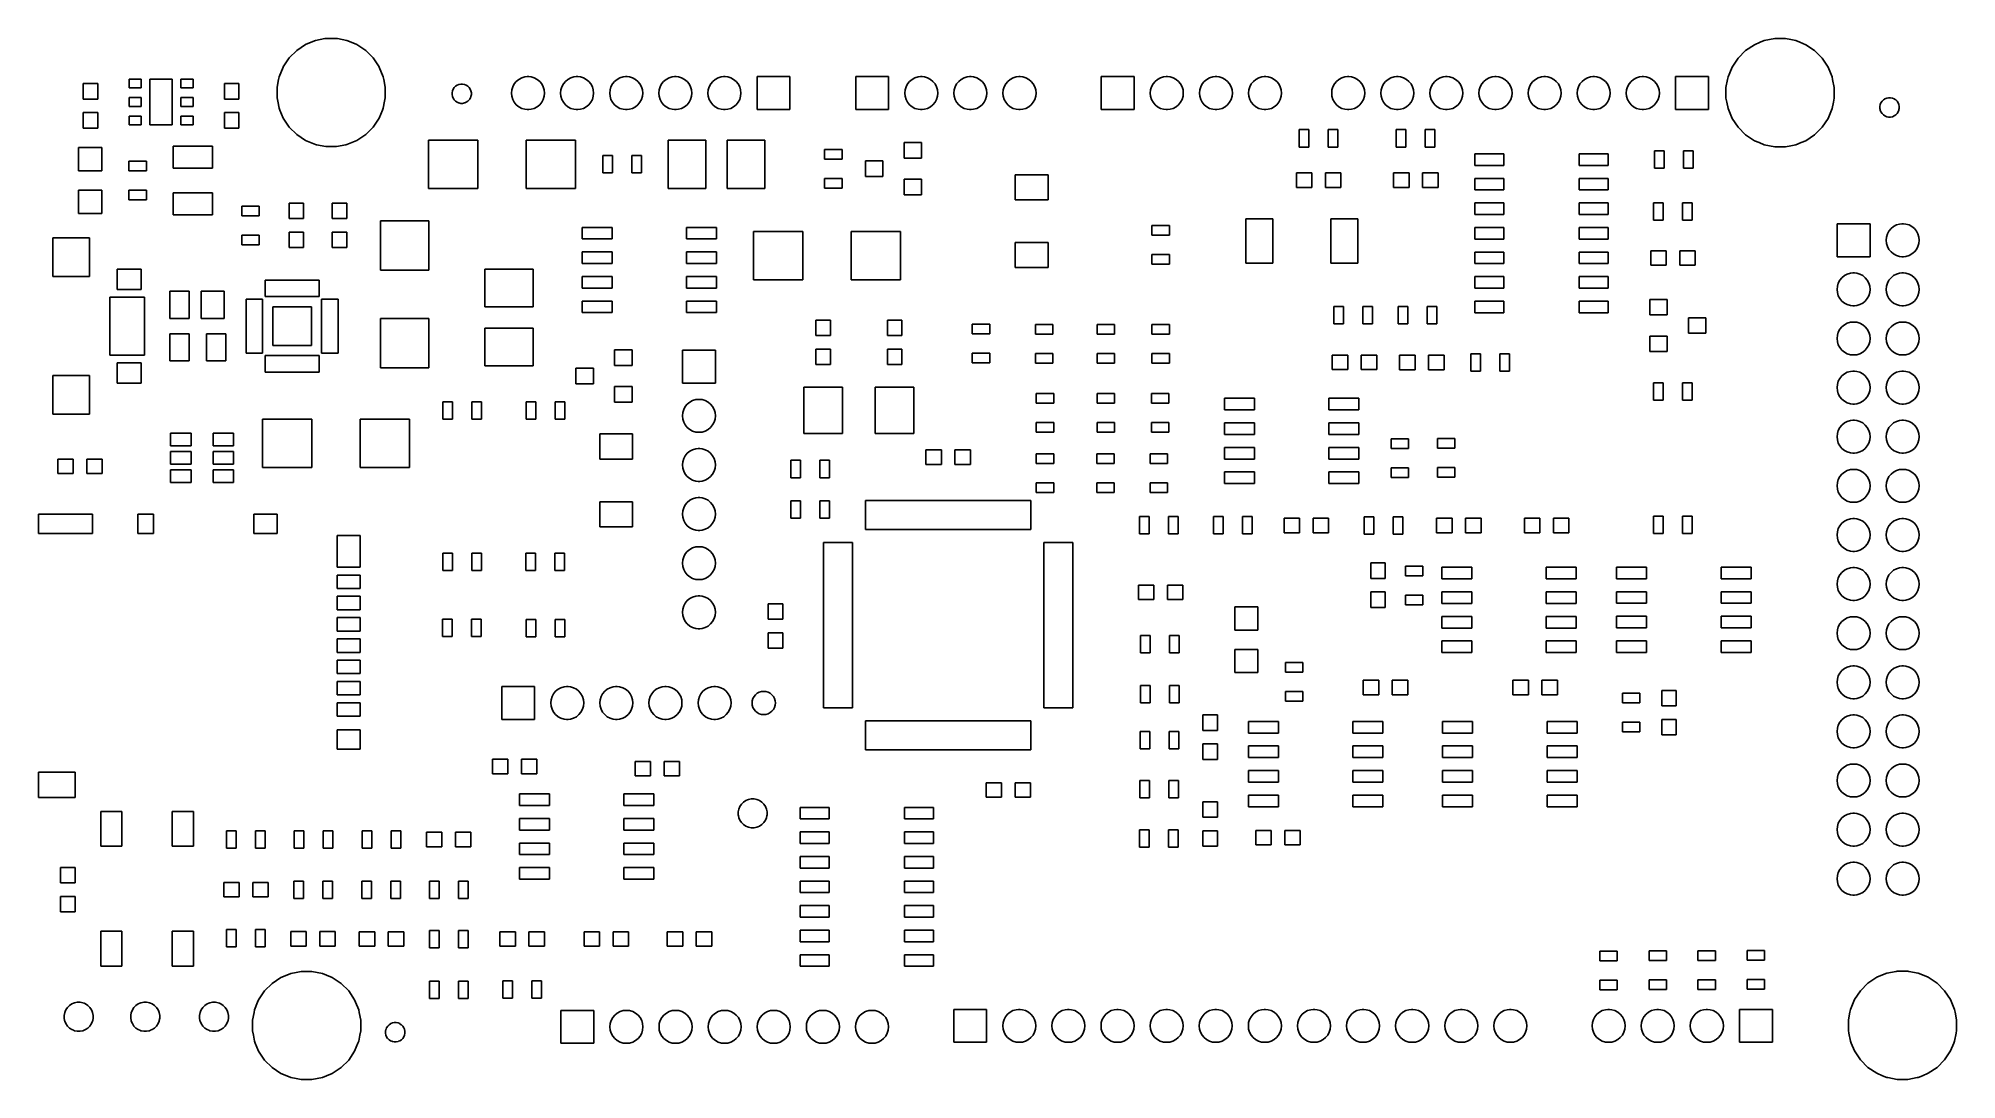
# Model space of a CAD drawing. Extents: x 91 to 190.2, y -113.8 to -60.
import ezdxf

# ---------------------------------------------------------------- set-up
doc = ezdxf.new("R2010")
doc.units = 0
doc.header["$MEASUREMENT"] = 0
doc.layers.add('BLACK', color=7, linetype='CONTINUOUS')

msp = doc.modelspace()

# ---------------------------------------------------------------- linework, layer by layer
at = {"layer": 'BLACK', "linetype": 'CONTINUOUS'}
for p, q in [((104.365, -60.5951), (104.824, -60.2887)), ((104.824, -60.2887), (105.122, -60.165)), ((105.122, -60.165), (105.333, -60.0776)), ((105.333, -60.0776), (105.824, -59.98)), ((105.824, -59.98), (105.874, -59.97)), ((105.874, -59.97), (106.426, -59.97)), ((106.426, -59.97), (106.476, -59.98)), ((106.476, -59.98), (106.967, -60.0776)), ((106.967, -60.0776), (107.178, -60.165)), ((107.178, -60.165), (107.476, -60.2887)), ((107.476, -60.2887), (107.935, -60.5951)), ((179.305, -60.6051), (179.764, -60.2987)), ((179.764, -60.2987), (180.062, -60.175)), ((180.062, -60.175), (180.273, -60.0876)), ((180.273, -60.0876), (180.544, -60.0338)), ((180.544, -60.0338), (180.814, -59.98)), ((180.814, -59.98), (181.366, -59.98)), ((181.366, -59.98), (181.636, -60.0338)), ((181.636, -60.0338), (181.907, -60.0876)), ((181.907, -60.0876), (182.118, -60.175)), ((182.118, -60.175), (182.416, -60.2987)), ((182.416, -60.2987), (182.875, -60.6051)), ((103.458, -61.9533), (103.665, -61.4537)), ((103.665, -61.4537), (103.669, -61.4437)), ((103.669, -61.4437), (103.975, -60.9851)), ((103.975, -60.9851), (104.365, -60.5951)), ((107.935, -60.5951), (108.325, -60.9851)), ((108.325, -60.9851), (108.631, -61.4437)), ((108.631, -61.4437), (108.635, -61.4537)), ((108.635, -61.4537), (108.842, -61.9533)), ((178.485, -61.7522), (178.609, -61.4537)), ((178.609, -61.4537), (178.915, -60.9951)), ((178.915, -60.9951), (179.305, -60.6051)), ((182.875, -60.6051), (183.265, -60.9951)), ((183.265, -60.9951), (183.571, -61.4537)), ((183.571, -61.4537), (183.695, -61.7522)), ((93.325, -63.11), (93.325, -62.31)), ((93.325, -62.31), (94.075, -62.31)), ((94.075, -62.31), (94.075, -63.11)), ((95.695, -62.535), (95.695, -62.085)), ((95.695, -62.085), (96.325, -62.085)), ((96.325, -62.085), (96.325, -62.535)), ((96.775, -64.435), (96.775, -62.085)), ((96.775, -62.085), (97.925, -62.085)), ((97.925, -62.085), (97.925, -64.435)), ((98.375, -62.535), (98.375, -62.085)), ((98.375, -62.085), (99.005, -62.085)), ((99.005, -62.085), (99.005, -62.535)), ((100.625, -63.11), (100.625, -62.31)), ((100.625, -62.31), (101.375, -62.31)), ((101.375, -62.31), (101.375, -63.11)), ((103.35, -62.4942), (103.43, -62.0898)), ((103.35, -63.0458), (103.35, -62.4942)), ((103.43, -62.0898), (103.458, -61.9533)), ((108.842, -61.9533), (108.87, -62.0898)), ((108.87, -62.0898), (108.95, -62.4942)), ((108.95, -62.4942), (108.95, -63.0458)), ((112.512, -62.5113), (112.581, -62.4416)), ((112.581, -62.4416), (112.582, -62.4409)), ((112.582, -62.4409), (112.663, -62.3869)), ((112.663, -62.3869), (112.754, -62.3492)), ((112.754, -62.3492), (112.851, -62.33)), ((112.851, -62.33), (112.949, -62.33)), ((112.949, -62.33), (113.046, -62.3492)), ((113.046, -62.3492), (113.137, -62.3869)), ((113.137, -62.3869), (113.218, -62.4409)), ((113.218, -62.4409), (113.219, -62.4416)), ((113.219, -62.4416), (113.288, -62.5113)), ((115.492, -62.6334), (115.541, -62.4731)), ((115.541, -62.4731), (115.62, -62.3255)), ((115.62, -62.3255), (115.726, -62.1961)), ((115.726, -62.1961), (115.855, -62.0898)), ((115.855, -62.0898), (116.003, -62.0109)), ((116.003, -62.0109), (116.163, -61.9623)), ((116.163, -61.9623), (116.288, -61.95)), ((116.288, -61.95), (116.372, -61.95)), ((116.372, -61.95), (116.497, -61.9623)), ((116.497, -61.9623), (116.657, -62.0109)), ((116.657, -62.0109), (116.805, -62.0898)), ((116.805, -62.0898), (116.934, -62.1961)), ((116.934, -62.1961), (117.04, -62.3255)), ((117.04, -62.3255), (117.119, -62.4731)), ((117.119, -62.4731), (117.168, -62.6334)), ((118.032, -62.6334), (118.081, -62.4731)), ((118.081, -62.4731), (118.16, -62.3255)), ((118.16, -62.3255), (118.266, -62.1961)), ((118.266, -62.1961), (118.395, -62.0898)), ((118.395, -62.0898), (118.543, -62.0109)), ((118.543, -62.0109), (118.703, -61.9623)), ((118.703, -61.9623), (118.828, -61.95)), ((118.828, -61.95), (118.912, -61.95)), ((118.912, -61.95), (119.037, -61.9623)), ((119.037, -61.9623), (119.197, -62.0109)), ((119.197, -62.0109), (119.345, -62.0898)), ((119.345, -62.0898), (119.474, -62.1961)), ((119.474, -62.1961), (119.58, -62.3255)), ((119.58, -62.3255), (119.659, -62.4731)), ((119.659, -62.4731), (119.708, -62.6334)), ((120.572, -62.6334), (120.621, -62.4731)), ((120.621, -62.4731), (120.7, -62.3255)), ((120.7, -62.3255), (120.806, -62.1961)), ((120.806, -62.1961), (120.935, -62.0898)), ((120.935, -62.0898), (121.083, -62.0109)), ((121.083, -62.0109), (121.243, -61.9623)), ((121.243, -61.9623), (121.368, -61.95)), ((121.368, -61.95), (121.452, -61.95)), ((121.452, -61.95), (121.577, -61.9623)), ((121.577, -61.9623), (121.737, -62.0109)), ((121.737, -62.0109), (121.885, -62.0898)), ((121.885, -62.0898), (122.014, -62.1961)), ((122.014, -62.1961), (122.12, -62.3255)), ((122.12, -62.3255), (122.199, -62.4731)), ((122.199, -62.4731), (122.248, -62.6334)), ((123.112, -62.6334), (123.161, -62.4731)), ((123.161, -62.4731), (123.24, -62.3255)), ((123.24, -62.3255), (123.346, -62.1961)), ((123.346, -62.1961), (123.475, -62.0898)), ((123.475, -62.0898), (123.623, -62.0109)), ((123.623, -62.0109), (123.783, -61.9623)), ((123.783, -61.9623), (123.908, -61.95)), ((123.908, -61.95), (123.992, -61.95)), ((123.992, -61.95), (124.117, -61.9623)), ((124.117, -61.9623), (124.277, -62.0109)), ((124.277, -62.0109), (124.425, -62.0898)), ((124.425, -62.0898), (124.554, -62.1961)), ((124.554, -62.1961), (124.66, -62.3255)), ((124.66, -62.3255), (124.739, -62.4731)), ((124.739, -62.4731), (124.788, -62.6334)), ((125.652, -62.6334), (125.701, -62.4731)), ((125.701, -62.4731), (125.78, -62.3255)), ((125.78, -62.3255), (125.886, -62.1961)), ((125.886, -62.1961), (126.015, -62.0898)), ((126.015, -62.0898), (126.163, -62.0109)), ((126.163, -62.0109), (126.323, -61.9623)), ((126.323, -61.9623), (126.448, -61.95)), ((126.448, -61.95), (126.532, -61.95)), ((126.532, -61.95), (126.657, -61.9623)), ((126.657, -61.9623), (126.817, -62.0109)), ((126.817, -62.0109), (126.965, -62.0898)), ((126.965, -62.0898), (127.094, -62.1961)), ((127.094, -62.1961), (127.2, -62.3255)), ((127.2, -62.3255), (127.279, -62.4731)), ((127.279, -62.4731), (127.328, -62.6334)), ((128.18, -63.65), (128.18, -61.95)), ((128.18, -61.95), (129.88, -61.95)), ((129.88, -61.95), (129.88, -63.65)), ((133.28, -63.65), (133.28, -61.95)), ((133.28, -61.95), (134.98, -61.95)), ((134.98, -61.95), (134.98, -63.65)), ((135.832, -62.6334), (135.881, -62.4731)), ((135.881, -62.4731), (135.96, -62.3255)), ((135.96, -62.3255), (136.066, -62.1961)), ((136.066, -62.1961), (136.195, -62.0898)), ((136.195, -62.0898), (136.343, -62.0109)), ((136.343, -62.0109), (136.503, -61.9623)), ((136.503, -61.9623), (136.628, -61.95)), ((136.628, -61.95), (136.712, -61.95)), ((136.712, -61.95), (136.837, -61.9623)), ((136.837, -61.9623), (136.997, -62.0109)), ((136.997, -62.0109), (137.145, -62.0898)), ((137.145, -62.0898), (137.274, -62.1961)), ((137.274, -62.1961), (137.38, -62.3255)), ((137.38, -62.3255), (137.459, -62.4731)), ((137.459, -62.4731), (137.508, -62.6334)), ((138.372, -62.6334), (138.421, -62.4731)), ((138.421, -62.4731), (138.5, -62.3255)), ((138.5, -62.3255), (138.606, -62.1961)), ((138.606, -62.1961), (138.735, -62.0898)), ((138.735, -62.0898), (138.883, -62.0109)), ((138.883, -62.0109), (139.043, -61.9623)), ((139.043, -61.9623), (139.168, -61.95)), ((139.168, -61.95), (139.252, -61.95)), ((139.252, -61.95), (139.377, -61.9623)), ((139.377, -61.9623), (139.537, -62.0109)), ((139.537, -62.0109), (139.685, -62.0898)), ((139.685, -62.0898), (139.814, -62.1961)), ((139.814, -62.1961), (139.92, -62.3255)), ((139.92, -62.3255), (139.999, -62.4731)), ((139.999, -62.4731), (140.048, -62.6334)), ((140.912, -62.6334), (140.961, -62.4731)), ((140.961, -62.4731), (141.04, -62.3255)), ((141.04, -62.3255), (141.146, -62.1961)), ((141.146, -62.1961), (141.275, -62.0898)), ((141.275, -62.0898), (141.423, -62.0109)), ((141.423, -62.0109), (141.583, -61.9623)), ((141.583, -61.9623), (141.708, -61.95)), ((141.708, -61.95), (141.792, -61.95)), ((141.792, -61.95), (141.917, -61.9623)), ((141.917, -61.9623), (142.077, -62.0109)), ((142.077, -62.0109), (142.225, -62.0898)), ((142.225, -62.0898), (142.354, -62.1961)), ((142.354, -62.1961), (142.46, -62.3255)), ((142.46, -62.3255), (142.539, -62.4731)), ((142.539, -62.4731), (142.588, -62.6334)), ((145.98, -63.65), (145.98, -61.95)), ((145.98, -61.95), (147.68, -61.95)), ((147.68, -61.95), (147.68, -63.65)), ((148.532, -62.6334), (148.581, -62.4731)), ((148.581, -62.4731), (148.66, -62.3255)), ((148.66, -62.3255), (148.766, -62.1961)), ((148.766, -62.1961), (148.895, -62.0898)), ((148.895, -62.0898), (149.043, -62.0109)), ((149.043, -62.0109), (149.203, -61.9623)), ((149.203, -61.9623), (149.328, -61.95)), ((149.328, -61.95), (149.412, -61.95)), ((149.412, -61.95), (149.537, -61.9623)), ((149.537, -61.9623), (149.697, -62.0109)), ((149.697, -62.0109), (149.845, -62.0898)), ((149.845, -62.0898), (149.974, -62.1961)), ((149.974, -62.1961), (150.08, -62.3255)), ((150.08, -62.3255), (150.159, -62.4731)), ((150.159, -62.4731), (150.208, -62.6334)), ((151.072, -62.6334), (151.121, -62.4731)), ((151.121, -62.4731), (151.2, -62.3255)), ((151.2, -62.3255), (151.306, -62.1961)), ((151.306, -62.1961), (151.435, -62.0898)), ((151.435, -62.0898), (151.583, -62.0109)), ((151.583, -62.0109), (151.743, -61.9623)), ((151.743, -61.9623), (151.868, -61.95)), ((151.868, -61.95), (151.952, -61.95)), ((151.952, -61.95), (152.077, -61.9623)), ((152.077, -61.9623), (152.237, -62.0109)), ((152.237, -62.0109), (152.385, -62.0898)), ((152.385, -62.0898), (152.514, -62.1961)), ((152.514, -62.1961), (152.62, -62.3255)), ((152.62, -62.3255), (152.699, -62.4731)), ((152.699, -62.4731), (152.748, -62.6334)), ((153.612, -62.6334), (153.661, -62.4731)), ((153.661, -62.4731), (153.74, -62.3255)), ((153.74, -62.3255), (153.846, -62.1961)), ((153.846, -62.1961), (153.975, -62.0898)), ((153.975, -62.0898), (154.123, -62.0109)), ((154.123, -62.0109), (154.283, -61.9623)), ((154.283, -61.9623), (154.408, -61.95)), ((154.408, -61.95), (154.492, -61.95)), ((154.492, -61.95), (154.617, -61.9623)), ((154.617, -61.9623), (154.777, -62.0109)), ((154.777, -62.0109), (154.925, -62.0898)), ((154.925, -62.0898), (155.054, -62.1961)), ((155.054, -62.1961), (155.16, -62.3255)), ((155.16, -62.3255), (155.239, -62.4731)), ((155.239, -62.4731), (155.288, -62.6334)), ((157.912, -62.6334), (157.961, -62.4731)), ((157.961, -62.4731), (158.04, -62.3255)), ((158.04, -62.3255), (158.146, -62.1961)), ((158.146, -62.1961), (158.275, -62.0898)), ((158.275, -62.0898), (158.423, -62.0109)), ((158.423, -62.0109), (158.583, -61.9623)), ((158.583, -61.9623), (158.708, -61.95)), ((158.708, -61.95), (158.792, -61.95)), ((158.792, -61.95), (158.917, -61.9623)), ((158.917, -61.9623), (159.077, -62.0109)), ((159.077, -62.0109), (159.225, -62.0898)), ((159.225, -62.0898), (159.354, -62.1961)), ((159.354, -62.1961), (159.46, -62.3255)), ((159.46, -62.3255), (159.539, -62.4731)), ((159.539, -62.4731), (159.588, -62.6334)), ((160.452, -62.6334), (160.501, -62.4731)), ((160.501, -62.4731), (160.58, -62.3255)), ((160.58, -62.3255), (160.686, -62.1961)), ((160.686, -62.1961), (160.815, -62.0898)), ((160.815, -62.0898), (160.963, -62.0109)), ((160.963, -62.0109), (161.123, -61.9623)), ((161.123, -61.9623), (161.248, -61.95)), ((161.248, -61.95), (161.332, -61.95)), ((161.332, -61.95), (161.457, -61.9623)), ((161.457, -61.9623), (161.617, -62.0109)), ((161.617, -62.0109), (161.765, -62.0898)), ((161.765, -62.0898), (161.894, -62.1961)), ((161.894, -62.1961), (162, -62.3255)), ((162, -62.3255), (162.079, -62.4731)), ((162.079, -62.4731), (162.128, -62.6334)), ((162.992, -62.6334), (163.041, -62.4731)), ((163.041, -62.4731), (163.12, -62.3255)), ((163.12, -62.3255), (163.226, -62.1961)), ((163.226, -62.1961), (163.355, -62.0898)), ((163.355, -62.0898), (163.503, -62.0109)), ((163.503, -62.0109), (163.663, -61.9623)), ((163.663, -61.9623), (163.788, -61.95)), ((163.788, -61.95), (163.872, -61.95)), ((163.872, -61.95), (163.997, -61.9623)), ((163.997, -61.9623), (164.157, -62.0109)), ((164.157, -62.0109), (164.305, -62.0898)), ((164.305, -62.0898), (164.434, -62.1961)), ((164.434, -62.1961), (164.54, -62.3255)), ((164.54, -62.3255), (164.619, -62.4731)), ((164.619, -62.4731), (164.668, -62.6334)), ((165.532, -62.6334), (165.581, -62.4731)), ((165.581, -62.4731), (165.66, -62.3255)), ((165.66, -62.3255), (165.766, -62.1961)), ((165.766, -62.1961), (165.895, -62.0898)), ((165.895, -62.0898), (166.043, -62.0109)), ((166.043, -62.0109), (166.203, -61.9623)), ((166.203, -61.9623), (166.328, -61.95)), ((166.328, -61.95), (166.412, -61.95)), ((166.412, -61.95), (166.537, -61.9623)), ((166.537, -61.9623), (166.697, -62.0109)), ((166.697, -62.0109), (166.845, -62.0898)), ((166.845, -62.0898), (166.974, -62.1961)), ((166.974, -62.1961), (167.08, -62.3255)), ((167.08, -62.3255), (167.159, -62.4731)), ((167.159, -62.4731), (167.208, -62.6334)), ((168.072, -62.6334), (168.121, -62.4731)), ((168.121, -62.4731), (168.2, -62.3255)), ((168.2, -62.3255), (168.306, -62.1961)), ((168.306, -62.1961), (168.435, -62.0898)), ((168.435, -62.0898), (168.583, -62.0109)), ((168.583, -62.0109), (168.743, -61.9623)), ((168.743, -61.9623), (168.868, -61.95)), ((168.868, -61.95), (168.952, -61.95)), ((168.952, -61.95), (169.077, -61.9623)), ((169.077, -61.9623), (169.237, -62.0109)), ((169.237, -62.0109), (169.385, -62.0898)), ((169.385, -62.0898), (169.514, -62.1961)), ((169.514, -62.1961), (169.62, -62.3255)), ((169.62, -62.3255), (169.699, -62.4731)), ((169.699, -62.4731), (169.748, -62.6334)), ((170.612, -62.6334), (170.661, -62.4731)), ((170.661, -62.4731), (170.74, -62.3255)), ((170.74, -62.3255), (170.846, -62.1961)), ((170.846, -62.1961), (170.975, -62.0898)), ((170.975, -62.0898), (171.123, -62.0109)), ((171.123, -62.0109), (171.283, -61.9623)), ((171.283, -61.9623), (171.408, -61.95)), ((171.408, -61.95), (171.492, -61.95)), ((171.492, -61.95), (171.617, -61.9623)), ((171.617, -61.9623), (171.777, -62.0109)), ((171.777, -62.0109), (171.925, -62.0898)), ((171.925, -62.0898), (172.054, -62.1961)), ((172.054, -62.1961), (172.16, -62.3255)), ((172.16, -62.3255), (172.239, -62.4731)), ((172.239, -62.4731), (172.288, -62.6334)), ((173.152, -62.6334), (173.201, -62.4731)), ((173.201, -62.4731), (173.28, -62.3255)), ((173.28, -62.3255), (173.386, -62.1961)), ((173.386, -62.1961), (173.515, -62.0898)), ((173.515, -62.0898), (173.663, -62.0109)), ((173.663, -62.0109), (173.823, -61.9623)), ((173.823, -61.9623), (173.948, -61.95)), ((173.948, -61.95), (174.032, -61.95)), ((174.032, -61.95), (174.157, -61.9623)), ((174.157, -61.9623), (174.317, -62.0109)), ((174.317, -62.0109), (174.465, -62.0898)), ((174.465, -62.0898), (174.594, -62.1961)), ((174.594, -62.1961), (174.7, -62.3255)), ((174.7, -62.3255), (174.779, -62.4731)), ((174.779, -62.4731), (174.828, -62.6334)), ((175.68, -63.65), (175.68, -61.95)), ((175.68, -61.95), (177.38, -61.95)), ((177.38, -61.95), (177.38, -63.65)), ((178.29, -62.5042), (178.372, -62.0898)), ((178.29, -63.0558), (178.29, -62.5042)), ((178.372, -62.0898), (178.398, -61.9633)), ((178.398, -61.9633), (178.485, -61.7522)), ((183.695, -61.7522), (183.782, -61.9633)), ((183.782, -61.9633), (183.808, -62.0898)), ((183.808, -62.0898), (183.89, -62.5042)), ((183.89, -62.5042), (183.89, -63.0558)), ((94.075, -63.11), (93.325, -63.11)), ((96.325, -62.535), (95.695, -62.535)), ((95.695, -63.485), (95.695, -63.035)), ((95.695, -63.035), (96.325, -63.035)), ((96.325, -63.485), (95.695, -63.485)), ((96.325, -63.035), (96.325, -63.485)), ((99.005, -62.535), (98.375, -62.535)), ((98.375, -63.485), (98.375, -63.035)), ((98.375, -63.035), (99.005, -63.035)), ((99.005, -63.485), (98.375, -63.485)), ((99.005, -63.035), (99.005, -63.485)), ((101.375, -63.11), (100.625, -63.11)), ((103.384, -63.2184), (103.35, -63.0458)), ((103.458, -63.5867), (103.384, -63.2184)), ((108.916, -63.2184), (108.842, -63.5867)), ((108.95, -63.0458), (108.916, -63.2184)), ((112.4, -62.7808), (112.419, -62.6842)), ((112.4, -62.8792), (112.4, -62.7808)), ((112.419, -62.9758), (112.4, -62.8792)), ((112.419, -62.6842), (112.457, -62.5932)), ((112.452, -63.0558), (112.419, -62.9758)), ((112.457, -63.0668), (112.452, -63.0558)), ((112.457, -62.5932), (112.512, -62.5113)), ((112.486, -63.11), (112.457, -63.0668)), ((112.512, -63.1487), (112.486, -63.11)), ((112.581, -63.2184), (112.512, -63.1487)), ((112.663, -63.2731), (112.581, -63.2184)), ((112.581, -63.2184), (112.581, -63.2184)), ((112.736, -63.3032), (112.663, -63.2731)), ((112.663, -63.2731), (112.663, -63.2731)), ((112.663, -63.2731), (112.663, -63.2731)), ((112.754, -63.3108), (112.736, -63.3032)), ((112.851, -63.33), (112.754, -63.3108)), ((112.949, -63.33), (112.851, -63.33)), ((113.046, -63.3108), (112.949, -63.33)), ((113.064, -63.3032), (113.046, -63.3108)), ((113.137, -63.2731), (113.064, -63.3032)), ((113.219, -63.2184), (113.137, -63.2731)), ((113.137, -63.2731), (113.137, -63.2731)), ((113.137, -63.2731), (113.137, -63.2731)), ((113.288, -63.1487), (113.219, -63.2184)), ((113.219, -63.2184), (113.219, -63.2184)), ((113.288, -62.5113), (113.343, -62.5932)), ((113.314, -63.11), (113.288, -63.1487)), ((113.343, -63.0668), (113.314, -63.11)), ((113.343, -62.5932), (113.381, -62.6842)), ((113.348, -63.0558), (113.343, -63.0668)), ((113.381, -62.9758), (113.348, -63.0558)), ((113.381, -62.6842), (113.4, -62.7808)), ((113.4, -62.8792), (113.381, -62.9758)), ((113.4, -62.7808), (113.4, -62.8792)), ((115.476, -62.8), (115.492, -62.6334)), ((115.492, -62.9666), (115.476, -62.8)), ((115.541, -63.1269), (115.492, -62.9666)), ((115.62, -63.2745), (115.541, -63.1269)), ((115.726, -63.4039), (115.62, -63.2745)), ((115.855, -63.5102), (115.726, -63.4039)), ((116.934, -63.4039), (116.805, -63.5102)), ((117.04, -63.2745), (116.934, -63.4039)), ((117.119, -63.1269), (117.04, -63.2745)), ((117.168, -62.9666), (117.119, -63.1269)), ((117.168, -62.6334), (117.184, -62.8)), ((117.184, -62.8), (117.168, -62.9666)), ((118.016, -62.8), (118.032, -62.6334)), ((118.032, -62.9666), (118.016, -62.8)), ((118.081, -63.1269), (118.032, -62.9666)), ((118.16, -63.2745), (118.081, -63.1269)), ((118.266, -63.4039), (118.16, -63.2745)), ((118.395, -63.5102), (118.266, -63.4039)), ((119.474, -63.4039), (119.345, -63.5102)), ((119.58, -63.2745), (119.474, -63.4039)), ((119.659, -63.1269), (119.58, -63.2745)), ((119.708, -62.9666), (119.659, -63.1269)), ((119.708, -62.6334), (119.724, -62.8)), ((119.724, -62.8), (119.708, -62.9666)), ((120.556, -62.8), (120.572, -62.6334)), ((120.572, -62.9666), (120.556, -62.8)), ((120.621, -63.1269), (120.572, -62.9666)), ((120.7, -63.2745), (120.621, -63.1269)), ((120.806, -63.4039), (120.7, -63.2745)), ((120.935, -63.5102), (120.806, -63.4039)), ((122.014, -63.4039), (121.885, -63.5102)), ((122.12, -63.2745), (122.014, -63.4039)), ((122.199, -63.1269), (122.12, -63.2745)), ((122.248, -62.9666), (122.199, -63.1269)), ((122.248, -62.6334), (122.264, -62.8)), ((122.264, -62.8), (122.248, -62.9666)), ((123.096, -62.8), (123.112, -62.6334)), ((123.112, -62.9666), (123.096, -62.8)), ((123.161, -63.1269), (123.112, -62.9666)), ((123.24, -63.2745), (123.161, -63.1269)), ((123.346, -63.4039), (123.24, -63.2745)), ((123.475, -63.5102), (123.346, -63.4039)), ((124.554, -63.4039), (124.425, -63.5102)), ((124.66, -63.2745), (124.554, -63.4039)), ((124.739, -63.1269), (124.66, -63.2745)), ((124.788, -62.9666), (124.739, -63.1269)), ((124.788, -62.6334), (124.804, -62.8)), ((124.804, -62.8), (124.788, -62.9666)), ((125.636, -62.8), (125.652, -62.6334)), ((125.652, -62.9666), (125.636, -62.8)), ((125.701, -63.1269), (125.652, -62.9666)), ((125.78, -63.2745), (125.701, -63.1269)), ((125.886, -63.4039), (125.78, -63.2745)), ((126.015, -63.5102), (125.886, -63.4039)), ((127.094, -63.4039), (126.965, -63.5102)), ((127.2, -63.2745), (127.094, -63.4039)), ((127.279, -63.1269), (127.2, -63.2745)), ((127.328, -62.9666), (127.279, -63.1269)), ((127.328, -62.6334), (127.344, -62.8)), ((127.344, -62.8), (127.328, -62.9666)), ((135.816, -62.8), (135.832, -62.6334)), ((135.832, -62.9666), (135.816, -62.8)), ((135.881, -63.1269), (135.832, -62.9666)), ((135.96, -63.2745), (135.881, -63.1269)), ((136.066, -63.4039), (135.96, -63.2745)), ((136.195, -63.5102), (136.066, -63.4039)), ((137.274, -63.4039), (137.145, -63.5102)), ((137.38, -63.2745), (137.274, -63.4039)), ((137.459, -63.1269), (137.38, -63.2745)), ((137.508, -62.9666), (137.459, -63.1269)), ((137.508, -62.6334), (137.524, -62.8)), ((137.524, -62.8), (137.508, -62.9666)), ((138.356, -62.8), (138.372, -62.6334)), ((138.372, -62.9666), (138.356, -62.8)), ((138.421, -63.1269), (138.372, -62.9666)), ((138.5, -63.2745), (138.421, -63.1269)), ((138.606, -63.4039), (138.5, -63.2745)), ((138.735, -63.5102), (138.606, -63.4039)), ((139.814, -63.4039), (139.685, -63.5102)), ((139.92, -63.2745), (139.814, -63.4039)), ((139.999, -63.1269), (139.92, -63.2745)), ((140.048, -62.9666), (139.999, -63.1269)), ((140.048, -62.6334), (140.064, -62.8)), ((140.064, -62.8), (140.048, -62.9666)), ((140.896, -62.8), (140.912, -62.6334)), ((140.912, -62.9666), (140.896, -62.8)), ((140.961, -63.1269), (140.912, -62.9666)), ((141.04, -63.2745), (140.961, -63.1269)), ((141.146, -63.4039), (141.04, -63.2745)), ((141.275, -63.5102), (141.146, -63.4039)), ((142.354, -63.4039), (142.225, -63.5102)), ((142.46, -63.2745), (142.354, -63.4039)), ((142.539, -63.1269), (142.46, -63.2745)), ((142.588, -62.9666), (142.539, -63.1269)), ((142.588, -62.6334), (142.604, -62.8)), ((142.604, -62.8), (142.588, -62.9666)), ((148.516, -62.8), (148.532, -62.6334)), ((148.532, -62.9666), (148.516, -62.8)), ((148.581, -63.1269), (148.532, -62.9666)), ((148.66, -63.2745), (148.581, -63.1269)), ((148.766, -63.4039), (148.66, -63.2745)), ((148.895, -63.5102), (148.766, -63.4039)), ((149.974, -63.4039), (149.845, -63.5102)), ((150.08, -63.2745), (149.974, -63.4039)), ((150.159, -63.1269), (150.08, -63.2745)), ((150.208, -62.9666), (150.159, -63.1269)), ((150.208, -62.6334), (150.224, -62.8)), ((150.224, -62.8), (150.208, -62.9666)), ((151.056, -62.8), (151.072, -62.6334)), ((151.072, -62.9666), (151.056, -62.8)), ((151.121, -63.1269), (151.072, -62.9666)), ((151.2, -63.2745), (151.121, -63.1269)), ((151.306, -63.4039), (151.2, -63.2745)), ((151.435, -63.5102), (151.306, -63.4039)), ((152.514, -63.4039), (152.385, -63.5102)), ((152.62, -63.2745), (152.514, -63.4039)), ((152.699, -63.1269), (152.62, -63.2745)), ((152.748, -62.9666), (152.699, -63.1269)), ((152.748, -62.6334), (152.764, -62.8)), ((152.764, -62.8), (152.748, -62.9666)), ((153.596, -62.8), (153.612, -62.6334)), ((153.612, -62.9666), (153.596, -62.8)), ((153.661, -63.1269), (153.612, -62.9666)), ((153.74, -63.2745), (153.661, -63.1269)), ((153.846, -63.4039), (153.74, -63.2745)), ((153.975, -63.5102), (153.846, -63.4039)), ((155.054, -63.4039), (154.925, -63.5102)), ((155.16, -63.2745), (155.054, -63.4039)), ((155.239, -63.1269), (155.16, -63.2745)), ((155.288, -62.9666), (155.239, -63.1269)), ((155.288, -62.6334), (155.304, -62.8)), ((155.304, -62.8), (155.288, -62.9666)), ((157.896, -62.8), (157.912, -62.6334)), ((157.912, -62.9666), (157.896, -62.8)), ((157.961, -63.1269), (157.912, -62.9666)), ((158.04, -63.2745), (157.961, -63.1269)), ((158.146, -63.4039), (158.04, -63.2745)), ((158.275, -63.5102), (158.146, -63.4039)), ((159.354, -63.4039), (159.225, -63.5102)), ((159.46, -63.2745), (159.354, -63.4039)), ((159.539, -63.1269), (159.46, -63.2745)), ((159.588, -62.9666), (159.539, -63.1269)), ((159.588, -62.6334), (159.604, -62.8)), ((159.604, -62.8), (159.588, -62.9666)), ((160.436, -62.8), (160.452, -62.6334)), ((160.452, -62.9666), (160.436, -62.8)), ((160.501, -63.1269), (160.452, -62.9666)), ((160.58, -63.2745), (160.501, -63.1269)), ((160.686, -63.4039), (160.58, -63.2745)), ((160.815, -63.5102), (160.686, -63.4039)), ((161.894, -63.4039), (161.765, -63.5102)), ((162, -63.2745), (161.894, -63.4039)), ((162.079, -63.1269), (162, -63.2745)), ((162.128, -62.9666), (162.079, -63.1269)), ((162.128, -62.6334), (162.144, -62.8)), ((162.144, -62.8), (162.128, -62.9666)), ((162.976, -62.8), (162.992, -62.6334)), ((162.992, -62.9666), (162.976, -62.8)), ((163.041, -63.1269), (162.992, -62.9666)), ((163.12, -63.2745), (163.041, -63.1269)), ((163.226, -63.4039), (163.12, -63.2745)), ((163.355, -63.5102), (163.226, -63.4039)), ((164.434, -63.4039), (164.305, -63.5102)), ((164.54, -63.2745), (164.434, -63.4039)), ((164.619, -63.1269), (164.54, -63.2745)), ((164.668, -62.9666), (164.619, -63.1269)), ((164.668, -62.6334), (164.684, -62.8)), ((164.684, -62.8), (164.668, -62.9666)), ((165.516, -62.8), (165.532, -62.6334)), ((165.532, -62.9666), (165.516, -62.8)), ((165.581, -63.1269), (165.532, -62.9666)), ((165.66, -63.2745), (165.581, -63.1269)), ((165.766, -63.4039), (165.66, -63.2745)), ((165.895, -63.5102), (165.766, -63.4039)), ((166.974, -63.4039), (166.845, -63.5102)), ((167.08, -63.2745), (166.974, -63.4039)), ((167.159, -63.1269), (167.08, -63.2745)), ((167.208, -62.9666), (167.159, -63.1269)), ((167.208, -62.6334), (167.224, -62.8)), ((167.224, -62.8), (167.208, -62.9666)), ((168.056, -62.8), (168.072, -62.6334)), ((168.072, -62.9666), (168.056, -62.8)), ((168.121, -63.1269), (168.072, -62.9666)), ((168.2, -63.2745), (168.121, -63.1269)), ((168.306, -63.4039), (168.2, -63.2745)), ((168.435, -63.5102), (168.306, -63.4039)), ((169.514, -63.4039), (169.385, -63.5102)), ((169.62, -63.2745), (169.514, -63.4039)), ((169.699, -63.1269), (169.62, -63.2745)), ((169.748, -62.9666), (169.699, -63.1269)), ((169.748, -62.6334), (169.764, -62.8)), ((169.764, -62.8), (169.748, -62.9666)), ((170.596, -62.8), (170.612, -62.6334)), ((170.612, -62.9666), (170.596, -62.8)), ((170.661, -63.1269), (170.612, -62.9666)), ((170.74, -63.2745), (170.661, -63.1269)), ((170.846, -63.4039), (170.74, -63.2745)), ((170.975, -63.5102), (170.846, -63.4039)), ((172.054, -63.4039), (171.925, -63.5102)), ((172.16, -63.2745), (172.054, -63.4039)), ((172.239, -63.1269), (172.16, -63.2745)), ((172.288, -62.9666), (172.239, -63.1269)), ((172.288, -62.6334), (172.304, -62.8)), ((172.304, -62.8), (172.288, -62.9666)), ((173.136, -62.8), (173.152, -62.6334)), ((173.152, -62.9666), (173.136, -62.8)), ((173.201, -63.1269), (173.152, -62.9666)), ((173.28, -63.2745), (173.201, -63.1269)), ((173.386, -63.4039), (173.28, -63.2745)), ((173.515, -63.5102), (173.386, -63.4039)), ((174.594, -63.4039), (174.465, -63.5102)), ((174.7, -63.2745), (174.594, -63.4039)), ((174.779, -63.1269), (174.7, -63.2745)), ((174.828, -62.9666), (174.779, -63.1269)), ((174.828, -62.6334), (174.844, -62.8)), ((174.844, -62.8), (174.828, -62.9666)), ((178.334, -63.2745), (178.29, -63.0558)), ((178.398, -63.5967), (178.334, -63.2745)), ((183.846, -63.2745), (183.782, -63.5967)), ((183.89, -63.0558), (183.846, -63.2745)), ((186.25, -63.4908), (186.269, -63.3942)), ((186.25, -63.5892), (186.25, -63.4908)), ((186.269, -63.3942), (186.307, -63.3032)), ((186.307, -63.3032), (186.362, -63.2213)), ((186.362, -63.2213), (186.431, -63.1516)), ((186.362, -63.2213), (186.362, -63.2213)), ((186.431, -63.1516), (186.494, -63.11)), ((186.494, -63.11), (186.513, -63.0969)), ((186.513, -63.0969), (186.604, -63.0592)), ((186.604, -63.0592), (186.701, -63.04)), ((186.701, -63.04), (186.799, -63.04)), ((186.799, -63.04), (186.896, -63.0592)), ((186.896, -63.0592), (186.987, -63.0969)), ((186.987, -63.0969), (187.006, -63.11)), ((187.006, -63.11), (187.069, -63.1516)), ((187.069, -63.1516), (187.138, -63.2213)), ((187.138, -63.2213), (187.138, -63.2213)), ((187.138, -63.2213), (187.193, -63.3032)), ((187.193, -63.3032), (187.231, -63.3942)), ((187.231, -63.3942), (187.25, -63.4908)), ((187.25, -63.4908), (187.25, -63.5892)), ((93.325, -64.61), (93.325, -63.81)), ((93.325, -63.81), (94.075, -63.81)), ((94.075, -63.81), (94.075, -64.61)), ((95.695, -64.435), (95.695, -63.985)), ((95.695, -63.985), (96.325, -63.985)), ((96.325, -64.435), (95.695, -64.435)), ((96.325, -63.985), (96.325, -64.435)), ((97.925, -64.435), (96.775, -64.435)), ((98.375, -64.435), (98.375, -63.985)), ((98.375, -63.985), (99.005, -63.985)), ((99.005, -64.435), (98.375, -64.435)), ((99.005, -63.985), (99.005, -64.435)), ((100.625, -64.61), (100.625, -63.81)), ((100.625, -63.81), (101.375, -63.81)), ((101.375, -63.81), (101.375, -64.61)), ((103.499, -63.6858), (103.458, -63.5867)), ((103.669, -64.0963), (103.499, -63.6858)), ((103.975, -64.5549), (103.669, -64.0963)), ((108.631, -64.0963), (108.325, -64.5549)), ((108.801, -63.6858), (108.631, -64.0963)), ((108.842, -63.5867), (108.801, -63.6858)), ((116.003, -63.5891), (115.855, -63.5102)), ((116.163, -63.6377), (116.003, -63.5891)), ((116.288, -63.65), (116.163, -63.6377)), ((116.372, -63.65), (116.288, -63.65)), ((116.497, -63.6377), (116.372, -63.65)), ((116.657, -63.5891), (116.497, -63.6377)), ((116.805, -63.5102), (116.657, -63.5891)), ((118.543, -63.5891), (118.395, -63.5102)), ((118.703, -63.6377), (118.543, -63.5891)), ((118.828, -63.65), (118.703, -63.6377)), ((118.912, -63.65), (118.828, -63.65)), ((119.037, -63.6377), (118.912, -63.65)), ((119.197, -63.5891), (119.037, -63.6377)), ((119.345, -63.5102), (119.197, -63.5891)), ((121.083, -63.5891), (120.935, -63.5102)), ((121.243, -63.6377), (121.083, -63.5891)), ((121.368, -63.65), (121.243, -63.6377)), ((121.452, -63.65), (121.368, -63.65)), ((121.577, -63.6377), (121.452, -63.65)), ((121.737, -63.5891), (121.577, -63.6377)), ((121.885, -63.5102), (121.737, -63.5891)), ((123.623, -63.5891), (123.475, -63.5102)), ((123.783, -63.6377), (123.623, -63.5891)), ((123.908, -63.65), (123.783, -63.6377)), ((123.992, -63.65), (123.908, -63.65)), ((124.117, -63.6377), (123.992, -63.65)), ((124.277, -63.5891), (124.117, -63.6377)), ((124.425, -63.5102), (124.277, -63.5891)), ((126.163, -63.5891), (126.015, -63.5102)), ((126.323, -63.6377), (126.163, -63.5891)), ((126.448, -63.65), (126.323, -63.6377)), ((126.532, -63.65), (126.448, -63.65)), ((126.657, -63.6377), (126.532, -63.65)), ((126.817, -63.5891), (126.657, -63.6377)), ((126.965, -63.5102), (126.817, -63.5891)), ((129.88, -63.65), (128.18, -63.65)), ((134.98, -63.65), (133.28, -63.65)), ((136.343, -63.5891), (136.195, -63.5102)), ((136.503, -63.6377), (136.343, -63.5891)), ((136.628, -63.65), (136.503, -63.6377)), ((136.712, -63.65), (136.628, -63.65)), ((136.837, -63.6377), (136.712, -63.65)), ((136.997, -63.5891), (136.837, -63.6377)), ((137.145, -63.5102), (136.997, -63.5891)), ((138.883, -63.5891), (138.735, -63.5102)), ((139.043, -63.6377), (138.883, -63.5891)), ((139.168, -63.65), (139.043, -63.6377)), ((139.252, -63.65), (139.168, -63.65)), ((139.377, -63.6377), (139.252, -63.65)), ((139.537, -63.5891), (139.377, -63.6377)), ((139.685, -63.5102), (139.537, -63.5891)), ((141.423, -63.5891), (141.275, -63.5102)), ((141.583, -63.6377), (141.423, -63.5891)), ((141.708, -63.65), (141.583, -63.6377)), ((141.792, -63.65), (141.708, -63.65)), ((141.917, -63.6377), (141.792, -63.65)), ((142.077, -63.5891), (141.917, -63.6377)), ((142.225, -63.5102), (142.077, -63.5891)), ((147.68, -63.65), (145.98, -63.65)), ((149.043, -63.5891), (148.895, -63.5102)), ((149.203, -63.6377), (149.043, -63.5891)), ((149.328, -63.65), (149.203, -63.6377)), ((149.412, -63.65), (149.328, -63.65)), ((149.537, -63.6377), (149.412, -63.65)), ((149.697, -63.5891), (149.537, -63.6377)), ((149.845, -63.5102), (149.697, -63.5891)), ((151.583, -63.5891), (151.435, -63.5102)), ((151.743, -63.6377), (151.583, -63.5891)), ((151.868, -63.65), (151.743, -63.6377)), ((151.952, -63.65), (151.868, -63.65)), ((152.077, -63.6377), (151.952, -63.65)), ((152.237, -63.5891), (152.077, -63.6377)), ((152.385, -63.5102), (152.237, -63.5891)), ((154.123, -63.5891), (153.975, -63.5102)), ((154.283, -63.6377), (154.123, -63.5891)), ((154.408, -63.65), (154.283, -63.6377)), ((154.492, -63.65), (154.408, -63.65)), ((154.617, -63.6377), (154.492, -63.65)), ((154.777, -63.5891), (154.617, -63.6377)), ((154.925, -63.5102), (154.777, -63.5891)), ((158.423, -63.5891), (158.275, -63.5102)), ((158.583, -63.6377), (158.423, -63.5891)), ((158.708, -63.65), (158.583, -63.6377)), ((158.792, -63.65), (158.708, -63.65)), ((158.917, -63.6377), (158.792, -63.65)), ((159.077, -63.5891), (158.917, -63.6377)), ((159.225, -63.5102), (159.077, -63.5891)), ((160.963, -63.5891), (160.815, -63.5102)), ((161.123, -63.6377), (160.963, -63.5891)), ((161.248, -63.65), (161.123, -63.6377)), ((161.332, -63.65), (161.248, -63.65)), ((161.457, -63.6377), (161.332, -63.65)), ((161.617, -63.5891), (161.457, -63.6377)), ((161.765, -63.5102), (161.617, -63.5891)), ((163.503, -63.5891), (163.355, -63.5102)), ((163.663, -63.6377), (163.503, -63.5891)), ((163.788, -63.65), (163.663, -63.6377)), ((163.872, -63.65), (163.788, -63.65)), ((163.997, -63.6377), (163.872, -63.65)), ((164.157, -63.5891), (163.997, -63.6377)), ((164.305, -63.5102), (164.157, -63.5891)), ((166.043, -63.5891), (165.895, -63.5102)), ((166.203, -63.6377), (166.043, -63.5891)), ((166.328, -63.65), (166.203, -63.6377)), ((166.412, -63.65), (166.328, -63.65)), ((166.537, -63.6377), (166.412, -63.65)), ((166.697, -63.5891), (166.537, -63.6377)), ((166.845, -63.5102), (166.697, -63.5891)), ((168.583, -63.5891), (168.435, -63.5102)), ((168.743, -63.6377), (168.583, -63.5891)), ((168.868, -63.65), (168.743, -63.6377)), ((168.952, -63.65), (168.868, -63.65)), ((169.077, -63.6377), (168.952, -63.65)), ((169.237, -63.5891), (169.077, -63.6377)), ((169.385, -63.5102), (169.237, -63.5891)), ((171.123, -63.5891), (170.975, -63.5102)), ((171.283, -63.6377), (171.123, -63.5891)), ((171.408, -63.65), (171.283, -63.6377)), ((171.492, -63.65), (171.408, -63.65)), ((171.617, -63.6377), (171.492, -63.65)), ((171.777, -63.5891), (171.617, -63.6377)), ((171.925, -63.5102), (171.777, -63.5891)), ((173.663, -63.5891), (173.515, -63.5102)), ((173.823, -63.6377), (173.663, -63.5891)), ((173.948, -63.65), (173.823, -63.6377)), ((174.032, -63.65), (173.948, -63.65)), ((174.157, -63.6377), (174.032, -63.65)), ((174.317, -63.5891), (174.157, -63.6377)), ((174.465, -63.5102), (174.317, -63.5891)), ((177.38, -63.65), (175.68, -63.65)), ((178.435, -63.6858), (178.398, -63.5967)), ((178.609, -64.1063), (178.435, -63.6858)), ((178.915, -64.5649), (178.609, -64.1063)), ((183.571, -64.1063), (183.265, -64.5649)), ((183.745, -63.6858), (183.571, -64.1063)), ((183.782, -63.5967), (183.745, -63.6858)), ((186.262, -63.65), (186.25, -63.5892)), ((186.269, -63.6858), (186.262, -63.65)), ((186.307, -63.7768), (186.269, -63.6858)), ((186.362, -63.8587), (186.307, -63.7768)), ((186.431, -63.9284), (186.362, -63.8587)), ((186.513, -63.9831), (186.431, -63.9284)), ((186.431, -63.9284), (186.431, -63.9284)), ((186.604, -64.0208), (186.513, -63.9831)), ((186.701, -64.04), (186.604, -64.0208)), ((186.799, -64.04), (186.701, -64.04)), ((186.896, -64.0208), (186.799, -64.04)), ((186.987, -63.9831), (186.896, -64.0208)), ((187.069, -63.9284), (186.987, -63.9831)), ((187.138, -63.8587), (187.069, -63.9284)), ((187.069, -63.9284), (187.069, -63.9284)), ((187.193, -63.7768), (187.138, -63.8587)), ((187.231, -63.6858), (187.193, -63.7768)), ((187.238, -63.65), (187.231, -63.6858)), ((187.25, -63.5892), (187.238, -63.65)), ((94.075, -64.61), (93.325, -64.61)), ((101.375, -64.61), (100.625, -64.61)), ((104.365, -64.9449), (103.975, -64.5549)), ((104.824, -65.2513), (104.365, -64.9449)), ((105.086, -65.36), (104.824, -65.2513)), ((105.333, -65.4624), (105.086, -65.36)), ((105.384, -65.4724), (105.333, -65.4624)), ((105.874, -65.57), (105.384, -65.4724)), ((106.916, -65.4724), (106.426, -65.57)), ((106.967, -65.4624), (106.916, -65.4724)), ((107.214, -65.36), (106.967, -65.4624)), ((107.476, -65.2513), (107.214, -65.36)), ((107.935, -64.9449), (107.476, -65.2513)), ((108.325, -64.5549), (107.935, -64.9449)), ((111.19, -67.73), (111.19, -65.23)), ((111.19, -65.23), (113.74, -65.23)), ((113.74, -65.23), (113.74, -67.73)), ((116.24, -67.73), (116.24, -65.23)), ((116.24, -65.23), (118.79, -65.23)), ((118.79, -65.23), (118.79, -67.73)), ((123.58, -67.73), (123.58, -65.23)), ((123.58, -65.23), (125.53, -65.23)), ((125.53, -65.23), (125.53, -67.73)), ((126.63, -67.73), (126.63, -65.23)), ((126.63, -65.23), (128.58, -65.23)), ((128.58, -65.23), (128.58, -67.73)), ((135.78, -66.16), (135.78, -65.36)), ((135.78, -65.36), (136.68, -65.36)), ((136.68, -65.36), (136.68, -66.16)), ((156.22, -65.59), (156.22, -64.69)), ((156.22, -64.69), (156.72, -64.69)), ((156.72, -64.69), (156.72, -65.59)), ((157.72, -65.59), (157.72, -64.69)), ((157.72, -64.69), (158.22, -64.69)), ((158.22, -64.69), (158.22, -65.59)), ((161.23, -65.59), (161.23, -64.69)), ((161.23, -64.69), (161.73, -64.69)), ((161.73, -64.69), (161.73, -65.59)), ((162.73, -65.59), (162.73, -64.69)), ((162.73, -64.69), (163.23, -64.69)), ((163.23, -64.69), (163.23, -65.59)), ((179.305, -64.9549), (178.915, -64.5649)), ((179.764, -65.2613), (179.305, -64.9549)), ((180.002, -65.36), (179.764, -65.2613)), ((180.273, -65.4724), (180.002, -65.36)), ((180.544, -65.5262), (180.273, -65.4724)), ((181.907, -65.4724), (181.636, -65.5262)), ((182.178, -65.36), (181.907, -65.4724)), ((182.416, -65.2613), (182.178, -65.36)), ((182.875, -64.9549), (182.416, -65.2613)), ((183.265, -64.5649), (182.875, -64.9549)), ((93.08, -66.82), (93.08, -65.62)), ((93.08, -65.62), (94.28, -65.62)), ((94.28, -65.62), (94.28, -66.82)), ((95.69, -66.82), (95.69, -66.32)), ((95.69, -66.32), (96.59, -66.32)), ((96.59, -66.32), (96.59, -66.82)), ((97.985, -66.69), (97.985, -65.55)), ((97.985, -65.55), (100.015, -65.55)), ((100.015, -65.55), (100.015, -66.69)), ((106.426, -65.57), (105.874, -65.57)), ((120.2, -66.93), (120.2, -66.03)), ((120.2, -66.03), (120.7, -66.03)), ((120.7, -66.03), (120.7, -66.93)), ((121.7, -66.93), (121.7, -66.03)), ((121.7, -66.03), (122.2, -66.03)), ((122.2, -66.03), (122.2, -66.93)), ((131.67, -66.22), (131.67, -65.72)), ((131.67, -65.72), (132.57, -65.72)), ((132.57, -66.22), (131.67, -66.22)), ((132.57, -65.72), (132.57, -66.22)), ((133.78, -67.11), (133.78, -66.31)), ((133.78, -66.31), (134.68, -66.31)), ((134.68, -66.31), (134.68, -67.11)), ((136.68, -66.16), (135.78, -66.16)), ((156.72, -65.59), (156.22, -65.59)), ((158.22, -65.59), (157.72, -65.59)), ((161.73, -65.59), (161.23, -65.59)), ((163.23, -65.59), (162.73, -65.59)), ((165.3, -66.54), (165.3, -65.94)), ((165.3, -65.94), (166.8, -65.94)), ((166.8, -65.94), (166.8, -66.54)), ((170.7, -66.54), (170.7, -65.94)), ((170.7, -65.94), (172.2, -65.94)), ((172.2, -65.94), (172.2, -66.54)), ((174.6, -66.68), (174.6, -65.78)), ((174.6, -65.78), (175.1, -65.78)), ((175.1, -65.78), (175.1, -66.68)), ((176.1, -66.68), (176.1, -65.78)), ((176.1, -65.78), (176.6, -65.78)), ((176.6, -65.78), (176.6, -66.68)), ((180.814, -65.58), (180.544, -65.5262)), ((181.366, -65.58), (180.814, -65.58)), ((181.636, -65.5262), (181.366, -65.58)), ((94.28, -66.82), (93.08, -66.82)), ((96.59, -66.82), (95.69, -66.82)), ((100.015, -66.69), (97.985, -66.69)), ((120.7, -66.93), (120.2, -66.93)), ((122.2, -66.93), (121.7, -66.93)), ((131.67, -67.72), (131.67, -67.22)), ((131.67, -67.22), (132.57, -67.22)), ((132.57, -67.22), (132.57, -67.72)), ((134.68, -67.11), (133.78, -67.11)), ((135.78, -68.06), (135.78, -67.26)), ((135.78, -67.26), (136.68, -67.26)), ((136.68, -67.26), (136.68, -68.06)), ((141.53, -68.32), (141.53, -67.02)), ((141.53, -67.02), (143.23, -67.02)), ((143.23, -67.02), (143.23, -68.32)), ((156.07, -67.675), (156.07, -66.925)), ((156.07, -66.925), (156.87, -66.925)), ((156.87, -66.925), (156.87, -67.675)), ((157.57, -67.675), (157.57, -66.925)), ((157.57, -66.925), (158.37, -66.925)), ((158.37, -66.925), (158.37, -67.675)), ((161.1, -67.675), (161.1, -66.925)), ((161.1, -66.925), (161.9, -66.925)), ((161.9, -66.925), (161.9, -67.675)), ((162.6, -67.675), (162.6, -66.925)), ((162.6, -66.925), (163.4, -66.925)), ((163.4, -66.925), (163.4, -67.675)), ((166.8, -66.54), (165.3, -66.54)), ((165.3, -67.81), (165.3, -67.21)), ((165.3, -67.21), (166.8, -67.21)), ((166.8, -67.21), (166.8, -67.81)), ((172.2, -66.54), (170.7, -66.54)), ((170.7, -67.81), (170.7, -67.21)), ((170.7, -67.21), (172.2, -67.21)), ((172.2, -67.21), (172.2, -67.81)), ((175.1, -66.68), (174.6, -66.68)), ((176.6, -66.68), (176.1, -66.68)), ((93.08, -69.02), (93.08, -67.82)), ((93.08, -67.82), (94.28, -67.82)), ((94.28, -67.82), (94.28, -69.02)), ((95.69, -68.32), (95.69, -67.82)), ((95.69, -67.82), (96.59, -67.82)), ((96.59, -68.32), (95.69, -68.32)), ((96.59, -67.82), (96.59, -68.32)), ((97.985, -69.09), (97.985, -67.95)), ((97.985, -67.95), (100.015, -67.95)), ((100.015, -67.95), (100.015, -69.09)), ((113.74, -67.73), (111.19, -67.73)), ((118.79, -67.73), (116.24, -67.73)), ((125.53, -67.73), (123.58, -67.73)), ((128.58, -67.73), (126.63, -67.73)), ((132.57, -67.72), (131.67, -67.72)), ((136.68, -68.06), (135.78, -68.06)), ((143.23, -68.32), (141.53, -68.32)), ((156.87, -67.675), (156.07, -67.675)), ((158.37, -67.675), (157.57, -67.675)), ((161.9, -67.675), (161.1, -67.675)), ((163.4, -67.675), (162.6, -67.675)), ((166.8, -67.81), (165.3, -67.81)), ((172.2, -67.81), (170.7, -67.81)), ((94.28, -69.02), (93.08, -69.02)), ((100.015, -69.09), (97.985, -69.09)), ((101.52, -69.14), (101.52, -68.64)), ((101.52, -68.64), (102.42, -68.64)), ((102.42, -69.14), (101.52, -69.14)), ((102.42, -68.64), (102.42, -69.14)), ((103.975, -69.29), (103.975, -68.49)), ((103.975, -68.49), (104.725, -68.49)), ((104.725, -69.29), (103.975, -69.29)), ((104.725, -68.49), (104.725, -69.29)), ((106.205, -69.29), (106.205, -68.49)), ((106.205, -68.49), (106.955, -68.49)), ((106.955, -69.29), (106.205, -69.29)), ((106.955, -68.49), (106.955, -69.29)), ((108.7, -71.95), (108.7, -69.4)), ((108.7, -69.4), (111.2, -69.4)), ((111.2, -69.4), (111.2, -71.95)), ((153.45, -71.6), (153.45, -69.3)), ((153.45, -69.3), (154.85, -69.3)), ((154.85, -69.3), (154.85, -71.6)), ((157.85, -71.6), (157.85, -69.3)), ((157.85, -69.3), (159.25, -69.3)), ((159.25, -69.3), (159.25, -71.6)), ((165.3, -69.08), (165.3, -68.48)), ((165.3, -68.48), (166.8, -68.48)), ((166.8, -69.08), (165.3, -69.08)), ((166.8, -68.48), (166.8, -69.08)), ((170.7, -69.08), (170.7, -68.48)), ((170.7, -68.48), (172.2, -68.48)), ((172.2, -69.08), (170.7, -69.08)), ((172.2, -68.48), (172.2, -69.08)), ((174.54, -69.38), (174.54, -68.48)), ((174.54, -68.48), (175.04, -68.48)), ((175.04, -69.38), (174.54, -69.38)), ((175.04, -68.48), (175.04, -69.38)), ((176.04, -69.38), (176.04, -68.48)), ((176.04, -68.48), (176.54, -68.48)), ((176.54, -69.38), (176.04, -69.38)), ((176.54, -68.48), (176.54, -69.38)), ((91.75, -72.2938), (91.75, -70.2938)), ((91.75, -70.2938), (93.65, -70.2938)), ((93.65, -70.2938), (93.65, -72.2938)), ((101.52, -70.64), (101.52, -70.14)), ((101.52, -70.14), (102.42, -70.14)), ((102.42, -70.14), (102.42, -70.64)), ((103.975, -70.79), (103.975, -69.99)), ((103.975, -69.99), (104.725, -69.99)), ((104.725, -69.99), (104.725, -70.79)), ((106.205, -70.79), (106.205, -69.99)), ((106.205, -69.99), (106.955, -69.99)), ((106.955, -69.99), (106.955, -70.79)), ((119.125, -70.345), (119.125, -69.745)), ((119.125, -69.745), (120.675, -69.745)), ((120.675, -70.345), (119.125, -70.345)), ((120.675, -69.745), (120.675, -70.345)), ((124.525, -70.345), (124.525, -69.745)), ((124.525, -69.745), (126.075, -69.745)), ((126.075, -70.345), (124.525, -70.345)), ((126.075, -69.745), (126.075, -70.345)), ((128, -72.45), (128, -69.95)), ((128, -69.95), (130.55, -69.95)), ((130.55, -69.95), (130.55, -72.45)), ((133.05, -72.45), (133.05, -69.95)), ((133.05, -69.95), (135.6, -69.95)), ((135.6, -69.95), (135.6, -72.45)), ((148.6, -70.14), (148.6, -69.64)), ((148.6, -69.64), (149.5, -69.64)), ((149.5, -70.14), (148.6, -70.14)), ((149.5, -69.64), (149.5, -70.14)), ((165.3, -70.35), (165.3, -69.75)), ((165.3, -69.75), (166.8, -69.75)), ((166.8, -70.35), (165.3, -70.35)), ((166.8, -69.75), (166.8, -70.35)), ((170.7, -70.35), (170.7, -69.75)), ((170.7, -69.75), (172.2, -69.75)), ((172.2, -70.35), (170.7, -70.35)), ((172.2, -69.75), (172.2, -70.35)), ((184.04, -71.26), (184.04, -69.56)), ((184.04, -69.56), (185.74, -69.56)), ((185.74, -69.56), (185.74, -71.26)), ((186.576, -70.41), (186.592, -70.2434)), ((186.592, -70.5766), (186.576, -70.41)), ((186.592, -70.2434), (186.641, -70.0831)), ((186.641, -70.0831), (186.72, -69.9355)), ((186.72, -69.9355), (186.826, -69.8061)), ((186.826, -69.8061), (186.955, -69.6998)), ((186.955, -69.6998), (187.103, -69.6209)), ((187.103, -69.6209), (187.263, -69.5723)), ((187.263, -69.5723), (187.388, -69.56)), ((187.388, -69.56), (187.472, -69.56)), ((187.472, -69.56), (187.597, -69.5723)), ((187.597, -69.5723), (187.757, -69.6209)), ((187.757, -69.6209), (187.905, -69.6998)), ((187.905, -69.6998), (188.034, -69.8061)), ((188.034, -69.8061), (188.14, -69.9355)), ((188.14, -69.9355), (188.219, -70.0831)), ((188.219, -70.0831), (188.268, -70.2434)), ((188.268, -70.2434), (188.284, -70.41)), ((188.284, -70.41), (188.268, -70.5766)), ((102.42, -70.64), (101.52, -70.64)), ((104.725, -70.79), (103.975, -70.79)), ((106.955, -70.79), (106.205, -70.79)), ((119.125, -71.615), (119.125, -71.015)), ((119.125, -71.015), (120.675, -71.015)), ((120.675, -71.015), (120.675, -71.615)), ((124.525, -71.615), (124.525, -71.015)), ((124.525, -71.015), (126.075, -71.015)), ((126.075, -71.015), (126.075, -71.615)), ((141.53, -71.82), (141.53, -70.52)), ((141.53, -70.52), (143.23, -70.52)), ((143.23, -70.52), (143.23, -71.82)), ((148.6, -71.64), (148.6, -71.14)), ((148.6, -71.14), (149.5, -71.14)), ((149.5, -71.14), (149.5, -71.64)), ((165.3, -71.62), (165.3, -71.02)), ((165.3, -71.02), (166.8, -71.02)), ((166.8, -71.02), (166.8, -71.62)), ((170.7, -71.62), (170.7, -71.02)), ((170.7, -71.02), (172.2, -71.02)), ((172.2, -71.02), (172.2, -71.62)), ((174.4, -71.705), (174.4, -70.955)), ((174.4, -70.955), (175.2, -70.955)), ((175.2, -70.955), (175.2, -71.705)), ((175.9, -71.705), (175.9, -70.955)), ((175.9, -70.955), (176.7, -70.955)), ((176.7, -70.955), (176.7, -71.705)), ((185.74, -71.26), (184.04, -71.26)), ((186.641, -70.7369), (186.592, -70.5766)), ((186.72, -70.8845), (186.641, -70.7369)), ((186.826, -71.0139), (186.72, -70.8845)), ((186.955, -71.1202), (186.826, -71.0139)), ((187.103, -71.1991), (186.955, -71.1202)), ((187.263, -71.2477), (187.103, -71.1991)), ((187.388, -71.26), (187.263, -71.2477)), ((187.472, -71.26), (187.388, -71.26)), ((187.597, -71.2477), (187.472, -71.26)), ((187.757, -71.1991), (187.597, -71.2477)), ((187.905, -71.1202), (187.757, -71.1991)), ((188.034, -71.0139), (187.905, -71.1202)), ((188.14, -70.8845), (188.034, -71.0139)), ((188.219, -70.7369), (188.14, -70.8845)), ((188.268, -70.5766), (188.219, -70.7369)), ((93.65, -72.2938), (91.75, -72.2938)), ((95.075, -72.95), (95.075, -71.9)), ((95.075, -71.9), (96.325, -71.9)), ((96.325, -71.9), (96.325, -72.95)), ((111.2, -71.95), (108.7, -71.95)), ((114.1, -73.85), (114.1, -71.9)), ((114.1, -71.9), (116.6, -71.9)), ((116.6, -71.9), (116.6, -73.85)), ((120.675, -71.615), (119.125, -71.615)), ((119.125, -72.885), (119.125, -72.285)), ((119.125, -72.285), (120.675, -72.285)), ((120.675, -72.285), (120.675, -72.885)), ((126.075, -71.615), (124.525, -71.615)), ((124.525, -72.885), (124.525, -72.285)), ((124.525, -72.285), (126.075, -72.285)), ((126.075, -72.285), (126.075, -72.885)), ((143.23, -71.82), (141.53, -71.82)), ((149.5, -71.64), (148.6, -71.64)), ((154.85, -71.6), (153.45, -71.6)), ((159.25, -71.6), (157.85, -71.6)), ((166.8, -71.62), (165.3, -71.62)), ((165.3, -72.89), (165.3, -72.29)), ((165.3, -72.29), (166.8, -72.29)), ((166.8, -72.29), (166.8, -72.89)), ((172.2, -71.62), (170.7, -71.62)), ((170.7, -72.89), (170.7, -72.29)), ((170.7, -72.29), (172.2, -72.29)), ((172.2, -72.29), (172.2, -72.89)), ((175.2, -71.705), (174.4, -71.705)), ((176.7, -71.705), (175.9, -71.705)), ((184.18, -72.4755), (184.286, -72.3461)), ((184.286, -72.3461), (184.415, -72.2398)), ((184.415, -72.2398), (184.563, -72.1609)), ((184.563, -72.1609), (184.723, -72.1123)), ((184.723, -72.1123), (184.848, -72.1)), ((184.848, -72.1), (184.932, -72.1)), ((184.932, -72.1), (185.057, -72.1123)), ((185.057, -72.1123), (185.217, -72.1609)), ((185.217, -72.1609), (185.365, -72.2398)), ((185.365, -72.2398), (185.494, -72.3461)), ((185.494, -72.3461), (185.6, -72.4755)), ((186.72, -72.4755), (186.826, -72.3461)), ((186.826, -72.3461), (186.955, -72.2398)), ((186.955, -72.2398), (187.103, -72.1609)), ((187.103, -72.1609), (187.263, -72.1123)), ((187.263, -72.1123), (187.388, -72.1)), ((187.388, -72.1), (187.472, -72.1)), ((187.472, -72.1), (187.597, -72.1123)), ((187.597, -72.1123), (187.757, -72.1609)), ((187.757, -72.1609), (187.905, -72.2398)), ((187.905, -72.2398), (188.034, -72.3461)), ((188.034, -72.3461), (188.14, -72.4755)), ((94.7, -76.35), (94.7, -73.35)), ((94.7, -73.35), (96.5, -73.35)), ((96.325, -72.95), (95.075, -72.95)), ((96.5, -73.35), (96.5, -76.35)), ((97.8, -74.45), (97.8, -73.05)), ((97.8, -73.05), (98.8, -73.05)), ((98.8, -73.05), (98.8, -74.45)), ((99.42, -74.45), (99.42, -73.05)), ((99.42, -73.05), (100.62, -73.05)), ((100.62, -73.05), (100.62, -74.45)), ((102.73, -73.325), (102.73, -72.475)), ((102.73, -72.475), (105.53, -72.475)), ((105.53, -73.325), (102.73, -73.325)), ((105.53, -72.475), (105.53, -73.325)), ((120.675, -72.885), (119.125, -72.885)), ((126.075, -72.885), (124.525, -72.885)), ((130.55, -72.45), (128, -72.45)), ((135.6, -72.45), (133.05, -72.45)), ((166.8, -72.89), (165.3, -72.89)), ((172.2, -72.89), (170.7, -72.89)), ((184.036, -72.95), (184.052, -72.7834)), ((184.052, -73.1166), (184.036, -72.95)), ((184.052, -72.7834), (184.101, -72.6231)), ((184.101, -73.2769), (184.052, -73.1166)), ((184.101, -72.6231), (184.18, -72.4755)), ((184.18, -73.4245), (184.101, -73.2769)), ((185.6, -72.4755), (185.679, -72.6231)), ((185.679, -73.2769), (185.6, -73.4245)), ((185.679, -72.6231), (185.728, -72.7834)), ((185.728, -73.1166), (185.679, -73.2769)), ((185.728, -72.7834), (185.744, -72.95)), ((185.744, -72.95), (185.728, -73.1166)), ((186.576, -72.95), (186.592, -72.7834)), ((186.592, -73.1166), (186.576, -72.95)), ((186.592, -72.7834), (186.641, -72.6231)), ((186.641, -73.2769), (186.592, -73.1166)), ((186.641, -72.6231), (186.72, -72.4755)), ((186.72, -73.4245), (186.641, -73.2769)), ((188.14, -72.4755), (188.219, -72.6231)), ((188.219, -73.2769), (188.14, -73.4245)), ((188.219, -72.6231), (188.268, -72.7834)), ((188.268, -73.1166), (188.219, -73.2769)), ((188.268, -72.7834), (188.284, -72.95)), ((188.284, -72.95), (188.268, -73.1166)), ((101.755, -76.25), (101.755, -73.45)), ((101.755, -73.45), (102.605, -73.45)), ((102.605, -73.45), (102.605, -76.25)), ((103.13, -75.85), (103.13, -73.85)), ((103.13, -73.85), (105.13, -73.85)), ((105.13, -73.85), (105.13, -75.85)), ((105.655, -76.25), (105.655, -73.45)), ((105.655, -73.45), (106.505, -73.45)), ((106.505, -73.45), (106.505, -76.25)), ((116.6, -73.85), (114.1, -73.85)), ((119.125, -74.155), (119.125, -73.555)), ((119.125, -73.555), (120.675, -73.555)), ((120.675, -74.155), (119.125, -74.155)), ((120.675, -73.555), (120.675, -74.155)), ((124.525, -74.155), (124.525, -73.555)), ((124.525, -73.555), (126.075, -73.555)), ((126.075, -74.155), (124.525, -74.155)), ((126.075, -73.555), (126.075, -74.155)), ((158, -74.74), (158, -73.84)), ((158, -73.84), (158.5, -73.84)), ((158.5, -73.84), (158.5, -74.74)), ((159.5, -74.74), (159.5, -73.84)), ((159.5, -73.84), (160, -73.84)), ((160, -73.84), (160, -74.74)), ((161.34, -74.74), (161.34, -73.84)), ((161.34, -73.84), (161.84, -73.84)), ((161.84, -73.84), (161.84, -74.74)), ((162.84, -74.74), (162.84, -73.84)), ((162.84, -73.84), (163.34, -73.84)), ((163.34, -73.84), (163.34, -74.74)), ((165.3, -74.16), (165.3, -73.56)), ((165.3, -73.56), (166.8, -73.56)), ((166.8, -74.16), (165.3, -74.16)), ((166.8, -73.56), (166.8, -74.16)), ((170.7, -74.16), (170.7, -73.56)), ((170.7, -73.56), (172.2, -73.56)), ((172.2, -74.16), (170.7, -74.16)), ((172.2, -73.56), (172.2, -74.16)), ((174.35, -74.27), (174.35, -73.47)), ((174.35, -73.47), (175.25, -73.47)), ((175.25, -74.27), (174.35, -74.27)), ((175.25, -73.47), (175.25, -74.27)), ((184.286, -73.5539), (184.18, -73.4245)), ((184.415, -73.6602), (184.286, -73.5539)), ((184.563, -73.7391), (184.415, -73.6602)), ((184.723, -73.7877), (184.563, -73.7391)), ((184.848, -73.8), (184.723, -73.7877)), ((184.932, -73.8), (184.848, -73.8)), ((185.057, -73.7877), (184.932, -73.8)), ((185.217, -73.7391), (185.057, -73.7877)), ((185.365, -73.6602), (185.217, -73.7391)), ((185.494, -73.5539), (185.365, -73.6602)), ((185.6, -73.4245), (185.494, -73.5539)), ((186.826, -73.5539), (186.72, -73.4245)), ((186.955, -73.6602), (186.826, -73.5539)), ((187.103, -73.7391), (186.955, -73.6602)), ((187.263, -73.7877), (187.103, -73.7391)), ((187.388, -73.8), (187.263, -73.7877)), ((187.472, -73.8), (187.388, -73.8)), ((187.597, -73.7877), (187.472, -73.8)), ((187.757, -73.7391), (187.597, -73.7877)), ((187.905, -73.6602), (187.757, -73.7391)), ((188.034, -73.5539), (187.905, -73.6602)), ((188.14, -73.4245), (188.034, -73.5539)), ((98.8, -74.45), (97.8, -74.45)), ((97.8, -76.65), (97.8, -75.25)), ((97.8, -75.25), (98.8, -75.25)), ((98.8, -75.25), (98.8, -76.65)), ((100.62, -74.45), (99.42, -74.45)), ((99.7, -76.65), (99.7, -75.25)), ((99.7, -75.25), (100.7, -75.25)), ((100.7, -75.25), (100.7, -76.65)), ((108.7, -77), (108.7, -74.45)), ((108.7, -74.45), (111.2, -74.45)), ((111.2, -74.45), (111.2, -77)), ((114.1, -76.9), (114.1, -74.95)), ((114.1, -74.95), (116.6, -74.95)), ((116.6, -74.95), (116.6, -76.9)), ((131.225, -75.34), (131.225, -74.54)), ((131.225, -74.54), (131.975, -74.54)), ((131.975, -75.34), (131.225, -75.34)), ((131.975, -74.54), (131.975, -75.34)), ((134.915, -75.34), (134.915, -74.54)), ((134.915, -74.54), (135.665, -74.54)), ((135.665, -75.34), (134.915, -75.34)), ((135.665, -74.54), (135.665, -75.34)), ((139.31, -75.25), (139.31, -74.75)), ((139.31, -74.75), (140.21, -74.75)), ((140.21, -75.25), (139.31, -75.25)), ((140.21, -74.75), (140.21, -75.25)), ((142.58, -75.27), (142.58, -74.77)), ((142.58, -74.77), (143.48, -74.77)), ((143.48, -75.27), (142.58, -75.27)), ((143.48, -74.77), (143.48, -75.27)), ((145.76, -75.27), (145.76, -74.77)), ((145.76, -74.77), (146.66, -74.77)), ((146.66, -75.27), (145.76, -75.27)), ((146.66, -74.77), (146.66, -75.27)), ((148.6, -75.27), (148.6, -74.77)), ((148.6, -74.77), (149.5, -74.77)), ((149.5, -75.27), (148.6, -75.27)), ((149.5, -74.77), (149.5, -75.27)), ((158.5, -74.74), (158, -74.74)), ((160, -74.74), (159.5, -74.74)), ((161.84, -74.74), (161.34, -74.74)), ((163.34, -74.74), (162.84, -74.74)), ((174.35, -76.17), (174.35, -75.37)), ((174.35, -75.37), (175.25, -75.37)), ((175.25, -75.37), (175.25, -76.17)), ((176.35, -75.22), (176.35, -74.42)), ((176.35, -74.42), (177.25, -74.42)), ((177.25, -75.22), (176.35, -75.22)), ((177.25, -74.42), (177.25, -75.22)), ((184.036, -75.49), (184.052, -75.3234)), ((184.052, -75.3234), (184.101, -75.1631)), ((184.101, -75.1631), (184.18, -75.0155)), ((184.18, -75.0155), (184.286, -74.8861)), ((184.286, -74.8861), (184.415, -74.7798)), ((184.415, -74.7798), (184.563, -74.7009)), ((184.563, -74.7009), (184.723, -74.6523)), ((184.723, -74.6523), (184.848, -74.64)), ((184.848, -74.64), (184.932, -74.64)), ((184.932, -74.64), (185.057, -74.6523)), ((185.057, -74.6523), (185.217, -74.7009)), ((185.217, -74.7009), (185.365, -74.7798)), ((185.365, -74.7798), (185.494, -74.8861)), ((185.494, -74.8861), (185.6, -75.0155)), ((185.6, -75.0155), (185.679, -75.1631)), ((185.679, -75.1631), (185.728, -75.3234)), ((185.728, -75.3234), (185.744, -75.49)), ((186.576, -75.49), (186.592, -75.3234)), ((186.592, -75.3234), (186.641, -75.1631)), ((186.641, -75.1631), (186.72, -75.0155)), ((186.72, -75.0155), (186.826, -74.8861)), ((186.826, -74.8861), (186.955, -74.7798)), ((186.955, -74.7798), (187.103, -74.7009)), ((187.103, -74.7009), (187.263, -74.6523)), ((187.263, -74.6523), (187.388, -74.64)), ((187.388, -74.64), (187.472, -74.64)), ((187.472, -74.64), (187.597, -74.6523)), ((187.597, -74.6523), (187.757, -74.7009)), ((187.757, -74.7009), (187.905, -74.7798)), ((187.905, -74.7798), (188.034, -74.8861)), ((188.034, -74.8861), (188.14, -75.0155)), ((188.14, -75.0155), (188.219, -75.1631)), ((188.219, -75.1631), (188.268, -75.3234)), ((188.268, -75.3234), (188.284, -75.49)), ((96.5, -76.35), (94.7, -76.35)), ((102.605, -76.25), (101.755, -76.25)), ((102.73, -77.225), (102.73, -76.375)), ((102.73, -76.375), (105.53, -76.375)), ((105.13, -75.85), (103.13, -75.85)), ((105.53, -76.375), (105.53, -77.225)), ((106.505, -76.25), (105.655, -76.25)), ((120.81, -76.88), (120.81, -76.08)), ((120.81, -76.08), (121.71, -76.08)), ((121.71, -76.08), (121.71, -76.88)), ((124.32, -77.8), (124.32, -76.1)), ((124.32, -76.1), (126.02, -76.1)), ((126.02, -76.1), (126.02, -77.8)), ((131.225, -76.84), (131.225, -76.04)), ((131.225, -76.04), (131.975, -76.04)), ((131.975, -76.04), (131.975, -76.84)), ((134.915, -76.84), (134.915, -76.04)), ((134.915, -76.04), (135.665, -76.04)), ((135.665, -76.04), (135.665, -76.84)), ((139.31, -76.75), (139.31, -76.25)), ((139.31, -76.25), (140.21, -76.25)), ((140.21, -76.25), (140.21, -76.75)), ((142.58, -76.77), (142.58, -76.27)), ((142.58, -76.27), (143.48, -76.27)), ((143.48, -76.27), (143.48, -76.77)), ((145.76, -76.77), (145.76, -76.27)), ((145.76, -76.27), (146.66, -76.27)), ((146.66, -76.27), (146.66, -76.77)), ((148.6, -76.77), (148.6, -76.27)), ((148.6, -76.27), (149.5, -76.27)), ((149.5, -76.27), (149.5, -76.77)), ((157.93, -77.095), (157.93, -76.345)), ((157.93, -76.345), (158.73, -76.345)), ((158.73, -76.345), (158.73, -77.095)), ((159.43, -77.095), (159.43, -76.345)), ((159.43, -76.345), (160.23, -76.345)), ((160.23, -76.345), (160.23, -77.095)), ((161.41, -77.105), (161.41, -76.355)), ((161.41, -76.355), (162.21, -76.355)), ((162.21, -76.355), (162.21, -77.105)), ((162.91, -77.105), (162.91, -76.355)), ((162.91, -76.355), (163.71, -76.355)), ((163.71, -76.355), (163.71, -77.105)), ((165.1, -77.18), (165.1, -76.28)), ((165.1, -76.28), (165.6, -76.28)), ((165.6, -76.28), (165.6, -77.18)), ((166.6, -77.18), (166.6, -76.28)), ((166.6, -76.28), (167.1, -76.28)), ((167.1, -76.28), (167.1, -77.18)), ((175.25, -76.17), (174.35, -76.17)), ((184.052, -75.6566), (184.036, -75.49)), ((184.101, -75.8169), (184.052, -75.6566)), ((184.18, -75.9645), (184.101, -75.8169)), ((184.286, -76.0939), (184.18, -75.9645)), ((184.415, -76.2002), (184.286, -76.0939)), ((184.563, -76.2791), (184.415, -76.2002)), ((184.723, -76.3277), (184.563, -76.2791)), ((184.848, -76.34), (184.723, -76.3277)), ((184.932, -76.34), (184.848, -76.34)), ((185.057, -76.3277), (184.932, -76.34)), ((185.217, -76.2791), (185.057, -76.3277)), ((185.365, -76.2002), (185.217, -76.2791)), ((185.494, -76.0939), (185.365, -76.2002)), ((185.6, -75.9645), (185.494, -76.0939)), ((185.679, -75.8169), (185.6, -75.9645)), ((185.728, -75.6566), (185.679, -75.8169)), ((185.744, -75.49), (185.728, -75.6566)), ((186.592, -75.6566), (186.576, -75.49)), ((186.641, -75.8169), (186.592, -75.6566)), ((186.72, -75.9645), (186.641, -75.8169)), ((186.826, -76.0939), (186.72, -75.9645)), ((186.955, -76.2002), (186.826, -76.0939)), ((187.103, -76.2791), (186.955, -76.2002)), ((187.263, -76.3277), (187.103, -76.2791)), ((187.388, -76.34), (187.263, -76.3277)), ((187.472, -76.34), (187.388, -76.34)), ((187.597, -76.3277), (187.472, -76.34)), ((187.757, -76.2791), (187.597, -76.3277)), ((187.905, -76.2002), (187.757, -76.2791)), ((188.034, -76.0939), (187.905, -76.2002)), ((188.14, -75.9645), (188.034, -76.0939)), ((188.219, -75.8169), (188.14, -75.9645)), ((188.268, -75.6566), (188.219, -75.8169)), ((188.284, -75.49), (188.268, -75.6566)), ((95.075, -77.8), (95.075, -76.75)), ((95.075, -76.75), (96.325, -76.75)), ((96.325, -76.75), (96.325, -77.8)), ((98.8, -76.65), (97.8, -76.65)), ((100.7, -76.65), (99.7, -76.65)), ((105.53, -77.225), (102.73, -77.225)), ((111.2, -77), (108.7, -77)), ((116.6, -76.9), (114.1, -76.9)), ((118.81, -77.83), (118.81, -77.03)), ((118.81, -77.03), (119.71, -77.03)), ((119.71, -77.03), (119.71, -77.83)), ((121.71, -76.88), (120.81, -76.88)), ((131.975, -76.84), (131.225, -76.84)), ((135.665, -76.84), (134.915, -76.84)), ((140.21, -76.75), (139.31, -76.75)), ((143.48, -76.77), (142.58, -76.77)), ((146.66, -76.77), (145.76, -76.77)), ((149.5, -76.77), (148.6, -76.77)), ((158.73, -77.095), (157.93, -77.095)), ((160.23, -77.095), (159.43, -77.095)), ((162.21, -77.105), (161.41, -77.105)), ((163.71, -77.105), (162.91, -77.105)), ((165.6, -77.18), (165.1, -77.18)), ((167.1, -77.18), (166.6, -77.18)), ((184.286, -77.4261), (184.415, -77.3198)), ((184.415, -77.3198), (184.563, -77.2409)), ((184.563, -77.2409), (184.723, -77.1923)), ((184.723, -77.1923), (184.848, -77.18)), ((184.848, -77.18), (184.932, -77.18)), ((184.932, -77.18), (185.057, -77.1923)), ((185.057, -77.1923), (185.217, -77.2409)), ((185.217, -77.2409), (185.365, -77.3198)), ((185.365, -77.3198), (185.494, -77.4261)), ((186.826, -77.4261), (186.955, -77.3198)), ((186.955, -77.3198), (187.103, -77.2409)), ((187.103, -77.2409), (187.263, -77.1923)), ((187.263, -77.1923), (187.388, -77.18)), ((187.388, -77.18), (187.472, -77.18)), ((187.472, -77.18), (187.597, -77.1923)), ((187.597, -77.1923), (187.757, -77.2409)), ((187.757, -77.2409), (187.905, -77.3198)), ((187.905, -77.3198), (188.034, -77.4261)), ((91.75, -79.4062), (91.75, -77.4062)), ((91.75, -77.4062), (93.65, -77.4062)), ((93.65, -77.4062), (93.65, -79.4062)), ((96.325, -77.8), (95.075, -77.8)), ((119.71, -77.83), (118.81, -77.83)), ((120.81, -78.78), (120.81, -77.98)), ((120.81, -77.98), (121.71, -77.98)), ((121.71, -77.98), (121.71, -78.78)), ((126.02, -77.8), (124.32, -77.8)), ((130.59, -80.41), (130.59, -78.01)), ((130.59, -78.01), (132.59, -78.01)), ((132.59, -78.01), (132.59, -80.41)), ((134.29, -80.41), (134.29, -78.01)), ((134.29, -78.01), (136.29, -78.01)), ((136.29, -78.01), (136.29, -80.41)), ((142.62, -78.84), (142.62, -78.34)), ((142.62, -78.34), (143.52, -78.34)), ((143.52, -78.34), (143.52, -78.84)), ((145.76, -78.84), (145.76, -78.34)), ((145.76, -78.34), (146.66, -78.34)), ((146.66, -78.34), (146.66, -78.84)), ((148.57, -78.84), (148.57, -78.34)), ((148.57, -78.34), (149.47, -78.34)), ((149.47, -78.34), (149.47, -78.84)), ((174.55, -78.68), (174.55, -77.78)), ((174.55, -77.78), (175.05, -77.78)), ((175.05, -77.78), (175.05, -78.68)), ((176.05, -78.68), (176.05, -77.78)), ((176.05, -77.78), (176.55, -77.78)), ((176.55, -77.78), (176.55, -78.68)), ((184.036, -78.03), (184.052, -77.8634)), ((184.052, -78.1966), (184.036, -78.03)), ((184.052, -77.8634), (184.101, -77.7031)), ((184.101, -78.3569), (184.052, -78.1966)), ((184.101, -77.7031), (184.18, -77.5555)), ((184.18, -78.5045), (184.101, -78.3569)), ((184.18, -77.5555), (184.286, -77.4261)), ((185.494, -77.4261), (185.6, -77.5555)), ((185.6, -77.5555), (185.679, -77.7031)), ((185.679, -78.3569), (185.6, -78.5045)), ((185.679, -77.7031), (185.728, -77.8634)), ((185.728, -78.1966), (185.679, -78.3569)), ((185.728, -77.8634), (185.744, -78.03)), ((185.744, -78.03), (185.728, -78.1966)), ((186.576, -78.03), (186.592, -77.8634)), ((186.592, -78.1966), (186.576, -78.03)), ((186.592, -77.8634), (186.641, -77.7031)), ((186.641, -78.3569), (186.592, -78.1966)), ((186.641, -77.7031), (186.72, -77.5555)), ((186.72, -78.5045), (186.641, -78.3569)), ((186.72, -77.5555), (186.826, -77.4261)), ((188.034, -77.4261), (188.14, -77.5555)), ((188.14, -77.5555), (188.219, -77.7031)), ((188.219, -78.3569), (188.14, -78.5045)), ((188.219, -77.7031), (188.268, -77.8634)), ((188.268, -78.1966), (188.219, -78.3569)), ((188.268, -77.8634), (188.284, -78.03)), ((188.284, -78.03), (188.268, -78.1966)), ((111.92, -79.66), (111.92, -78.76)), ((111.92, -78.76), (112.42, -78.76)), ((112.42, -78.76), (112.42, -79.66)), ((113.42, -79.66), (113.42, -78.76)), ((113.42, -78.76), (113.92, -78.76)), ((113.92, -78.76), (113.92, -79.66)), ((116.23, -79.67), (116.23, -78.77)), ((116.23, -78.77), (116.73, -78.77)), ((116.73, -78.77), (116.73, -79.67)), ((117.73, -79.67), (117.73, -78.77)), ((117.73, -78.77), (118.23, -78.77)), ((118.23, -78.77), (118.23, -79.67)), ((121.71, -78.78), (120.81, -78.78)), ((124.316, -79.49), (124.332, -79.3234)), ((124.332, -79.3234), (124.381, -79.1631)), ((124.381, -79.1631), (124.46, -79.0155)), ((124.46, -79.0155), (124.566, -78.8861)), ((124.566, -78.8861), (124.695, -78.7798)), ((124.695, -78.7798), (124.843, -78.7009)), ((124.843, -78.7009), (125.003, -78.6523)), ((125.003, -78.6523), (125.128, -78.64)), ((125.128, -78.64), (125.212, -78.64)), ((125.212, -78.64), (125.337, -78.6523)), ((125.337, -78.6523), (125.497, -78.7009)), ((125.497, -78.7009), (125.645, -78.7798)), ((125.645, -78.7798), (125.774, -78.8861)), ((125.774, -78.8861), (125.88, -79.0155)), ((125.88, -79.0155), (125.959, -79.1631)), ((125.959, -79.1631), (126.008, -79.3234)), ((126.008, -79.3234), (126.024, -79.49)), ((143.52, -78.84), (142.62, -78.84)), ((146.66, -78.84), (145.76, -78.84)), ((149.47, -78.84), (148.57, -78.84)), ((152.355, -79.185), (152.355, -78.585)), ((152.355, -78.585), (153.905, -78.585)), ((153.905, -79.185), (152.355, -79.185)), ((153.905, -78.585), (153.905, -79.185)), ((157.755, -79.185), (157.755, -78.585)), ((157.755, -78.585), (159.305, -78.585)), ((159.305, -79.185), (157.755, -79.185)), ((159.305, -78.585), (159.305, -79.185)), ((175.05, -78.68), (174.55, -78.68)), ((176.55, -78.68), (176.05, -78.68)), ((184.286, -78.6339), (184.18, -78.5045)), ((184.415, -78.7402), (184.286, -78.6339)), ((184.563, -78.8191), (184.415, -78.7402)), ((184.723, -78.8677), (184.563, -78.8191)), ((184.848, -78.88), (184.723, -78.8677)), ((184.932, -78.88), (184.848, -78.88)), ((185.057, -78.8677), (184.932, -78.88)), ((185.217, -78.8191), (185.057, -78.8677)), ((185.365, -78.7402), (185.217, -78.8191)), ((185.494, -78.6339), (185.365, -78.7402)), ((185.6, -78.5045), (185.494, -78.6339)), ((186.826, -78.6339), (186.72, -78.5045)), ((186.955, -78.7402), (186.826, -78.6339)), ((187.103, -78.8191), (186.955, -78.7402)), ((187.263, -78.8677), (187.103, -78.8191)), ((187.388, -78.88), (187.263, -78.8677)), ((187.472, -78.88), (187.388, -78.88)), ((187.597, -78.8677), (187.472, -78.88)), ((187.757, -78.8191), (187.597, -78.8677)), ((187.905, -78.7402), (187.757, -78.8191)), ((188.034, -78.6339), (187.905, -78.7402)), ((188.14, -78.5045), (188.034, -78.6339)), ((93.65, -79.4062), (91.75, -79.4062)), ((102.6, -82.16), (102.6, -79.66)), ((102.6, -79.66), (105.15, -79.66)), ((105.15, -79.66), (105.15, -82.16)), ((107.65, -82.16), (107.65, -79.66)), ((107.65, -79.66), (110.2, -79.66)), ((110.2, -79.66), (110.2, -82.16)), ((112.42, -79.66), (111.92, -79.66)), ((113.92, -79.66), (113.42, -79.66)), ((116.73, -79.67), (116.23, -79.67)), ((118.23, -79.67), (117.73, -79.67)), ((124.332, -79.6566), (124.316, -79.49)), ((124.381, -79.8169), (124.332, -79.6566)), ((124.46, -79.9645), (124.381, -79.8169)), ((124.566, -80.0939), (124.46, -79.9645)), ((124.695, -80.2002), (124.566, -80.0939)), ((124.843, -80.2791), (124.695, -80.2002)), ((125.003, -80.3277), (124.843, -80.2791)), ((125.128, -80.34), (125.003, -80.3277)), ((125.212, -80.34), (125.128, -80.34)), ((125.337, -80.3277), (125.212, -80.34)), ((125.497, -80.2791), (125.337, -80.3277)), ((125.645, -80.2002), (125.497, -80.2791)), ((125.774, -80.0939), (125.645, -80.2002)), ((125.88, -79.9645), (125.774, -80.0939)), ((125.959, -79.8169), (125.88, -79.9645)), ((126.008, -79.6566), (125.959, -79.8169)), ((126.024, -79.49), (126.008, -79.6566)), ((142.62, -80.34), (142.62, -79.84)), ((142.62, -79.84), (143.52, -79.84)), ((143.52, -80.34), (142.62, -80.34)), ((143.52, -79.84), (143.52, -80.34)), ((145.76, -80.34), (145.76, -79.84)), ((145.76, -79.84), (146.66, -79.84)), ((146.66, -80.34), (145.76, -80.34)), ((146.66, -79.84), (146.66, -80.34)), ((148.57, -80.34), (148.57, -79.84)), ((148.57, -79.84), (149.47, -79.84)), ((149.47, -80.34), (148.57, -80.34)), ((149.47, -79.84), (149.47, -80.34)), ((152.355, -80.455), (152.355, -79.855)), ((152.355, -79.855), (153.905, -79.855)), ((153.905, -79.855), (153.905, -80.455)), ((157.755, -80.455), (157.755, -79.855)), ((157.755, -79.855), (159.305, -79.855)), ((159.305, -79.855), (159.305, -80.455)), ((184.052, -80.4034), (184.101, -80.2431)), ((184.101, -80.2431), (184.18, -80.0955)), ((184.18, -80.0955), (184.286, -79.9661)), ((184.286, -79.9661), (184.415, -79.8598)), ((184.415, -79.8598), (184.563, -79.7809)), ((184.563, -79.7809), (184.723, -79.7323)), ((184.723, -79.7323), (184.848, -79.72)), ((184.848, -79.72), (184.932, -79.72)), ((184.932, -79.72), (185.057, -79.7323)), ((185.057, -79.7323), (185.217, -79.7809)), ((185.217, -79.7809), (185.365, -79.8598)), ((185.365, -79.8598), (185.494, -79.9661)), ((185.494, -79.9661), (185.6, -80.0955)), ((185.6, -80.0955), (185.679, -80.2431)), ((185.679, -80.2431), (185.728, -80.4034)), ((186.592, -80.4034), (186.641, -80.2431)), ((186.641, -80.2431), (186.72, -80.0955)), ((186.72, -80.0955), (186.826, -79.9661)), ((186.826, -79.9661), (186.955, -79.8598)), ((186.955, -79.8598), (187.103, -79.7809)), ((187.103, -79.7809), (187.263, -79.7323)), ((187.263, -79.7323), (187.388, -79.72)), ((187.388, -79.72), (187.472, -79.72)), ((187.472, -79.72), (187.597, -79.7323)), ((187.597, -79.7323), (187.757, -79.7809)), ((187.757, -79.7809), (187.905, -79.8598)), ((187.905, -79.8598), (188.034, -79.9661)), ((188.034, -79.9661), (188.14, -80.0955)), ((188.14, -80.0955), (188.219, -80.2431)), ((188.219, -80.2431), (188.268, -80.4034)), ((97.84, -81.035), (97.84, -80.385)), ((97.84, -80.385), (98.9, -80.385)), ((98.9, -81.035), (97.84, -81.035)), ((97.84, -81.985), (97.84, -81.335)), ((97.84, -81.335), (98.9, -81.335)), ((98.9, -80.385), (98.9, -81.035)), ((98.9, -81.335), (98.9, -81.985)), ((100.04, -81.035), (100.04, -80.385)), ((100.04, -80.385), (101.1, -80.385)), ((101.1, -81.035), (100.04, -81.035)), ((100.04, -81.985), (100.04, -81.335)), ((100.04, -81.335), (101.1, -81.335)), ((101.1, -80.385), (101.1, -81.035)), ((101.1, -81.335), (101.1, -81.985)), ((120.04, -81.73), (120.04, -80.43)), ((120.04, -80.43), (121.74, -80.43)), ((121.74, -80.43), (121.74, -81.73)), ((124.566, -81.4261), (124.695, -81.3198)), ((124.695, -81.3198), (124.843, -81.2409)), ((124.843, -81.2409), (125.003, -81.1923)), ((125.003, -81.1923), (125.128, -81.18)), ((125.128, -81.18), (125.212, -81.18)), ((125.212, -81.18), (125.337, -81.1923)), ((125.337, -81.1923), (125.497, -81.2409)), ((125.497, -81.2409), (125.645, -81.3198)), ((125.645, -81.3198), (125.774, -81.4261)), ((132.59, -80.41), (130.59, -80.41)), ((136.29, -80.41), (134.29, -80.41)), ((136.91, -82.005), (136.91, -81.255)), ((136.91, -81.255), (137.71, -81.255)), ((137.71, -81.255), (137.71, -82.005)), ((138.41, -82.005), (138.41, -81.255)), ((138.41, -81.255), (139.21, -81.255)), ((139.21, -81.255), (139.21, -82.005)), ((153.905, -80.455), (152.355, -80.455)), ((152.355, -81.725), (152.355, -81.125)), ((152.355, -81.125), (153.905, -81.125)), ((153.905, -81.125), (153.905, -81.725)), ((159.305, -80.455), (157.755, -80.455)), ((157.755, -81.725), (157.755, -81.125)), ((157.755, -81.125), (159.305, -81.125)), ((159.305, -81.125), (159.305, -81.725)), ((160.975, -81.175), (160.975, -80.675)), ((160.975, -80.675), (161.875, -80.675)), ((161.875, -81.175), (160.975, -81.175)), ((161.875, -80.675), (161.875, -81.175)), ((163.37, -81.17), (163.37, -80.67)), ((163.37, -80.67), (164.27, -80.67)), ((164.27, -81.17), (163.37, -81.17)), ((164.27, -80.67), (164.27, -81.17)), ((184.036, -80.57), (184.052, -80.4034)), ((184.052, -80.7366), (184.036, -80.57)), ((184.101, -80.8969), (184.052, -80.7366)), ((184.18, -81.0445), (184.101, -80.8969)), ((184.286, -81.1739), (184.18, -81.0445)), ((184.415, -81.2802), (184.286, -81.1739)), ((184.563, -81.3591), (184.415, -81.2802)), ((185.365, -81.2802), (185.217, -81.3591)), ((185.494, -81.1739), (185.365, -81.2802)), ((185.6, -81.0445), (185.494, -81.1739)), ((185.679, -80.8969), (185.6, -81.0445)), ((185.728, -80.7366), (185.679, -80.8969)), ((185.728, -80.4034), (185.744, -80.57)), ((185.744, -80.57), (185.728, -80.7366)), ((186.576, -80.57), (186.592, -80.4034)), ((186.592, -80.7366), (186.576, -80.57)), ((186.641, -80.8969), (186.592, -80.7366)), ((186.72, -81.0445), (186.641, -80.8969)), ((186.826, -81.1739), (186.72, -81.0445)), ((186.955, -81.2802), (186.826, -81.1739)), ((187.103, -81.3591), (186.955, -81.2802)), ((187.905, -81.2802), (187.757, -81.3591)), ((188.034, -81.1739), (187.905, -81.2802)), ((188.14, -81.0445), (188.034, -81.1739)), ((188.219, -80.8969), (188.14, -81.0445)), ((188.268, -80.7366), (188.219, -80.8969)), ((188.268, -80.4034), (188.284, -80.57)), ((188.284, -80.57), (188.268, -80.7366)), ((92.01, -82.475), (92.01, -81.725)), ((92.01, -81.725), (92.81, -81.725)), ((92.81, -81.725), (92.81, -82.475)), ((93.51, -82.475), (93.51, -81.725)), ((93.51, -81.725), (94.31, -81.725)), ((94.31, -81.725), (94.31, -82.475)), ((98.9, -81.985), (97.84, -81.985)), ((97.84, -82.935), (97.84, -82.285)), ((97.84, -82.285), (98.9, -82.285)), ((98.9, -82.285), (98.9, -82.935)), ((101.1, -81.985), (100.04, -81.985)), ((100.04, -82.935), (100.04, -82.285)), ((100.04, -82.285), (101.1, -82.285)), ((101.1, -82.285), (101.1, -82.935)), ((105.15, -82.16), (102.6, -82.16)), ((110.2, -82.16), (107.65, -82.16)), ((121.74, -81.73), (120.04, -81.73)), ((124.316, -82.03), (124.332, -81.8634)), ((124.332, -82.1966), (124.316, -82.03)), ((124.332, -81.8634), (124.381, -81.7031)), ((124.381, -82.3569), (124.332, -82.1966)), ((124.381, -81.7031), (124.46, -81.5555)), ((124.46, -81.5555), (124.566, -81.4261)), ((125.774, -81.4261), (125.88, -81.5555)), ((125.88, -81.5555), (125.959, -81.7031)), ((125.959, -81.7031), (126.008, -81.8634)), ((126.008, -82.1966), (125.959, -82.3569)), ((126.008, -81.8634), (126.024, -82.03)), ((126.024, -82.03), (126.008, -82.1966)), ((129.92, -82.69), (129.92, -81.79)), ((129.92, -81.79), (130.42, -81.79)), ((130.42, -81.79), (130.42, -82.69)), ((131.42, -82.69), (131.42, -81.79)), ((131.42, -81.79), (131.92, -81.79)), ((131.92, -81.79), (131.92, -82.69)), ((137.71, -82.005), (136.91, -82.005)), ((139.21, -82.005), (138.41, -82.005)), ((142.62, -81.96), (142.62, -81.46)), ((142.62, -81.46), (143.52, -81.46)), ((143.52, -81.96), (142.62, -81.96)), ((143.52, -81.46), (143.52, -81.96)), ((145.75, -81.96), (145.75, -81.46)), ((145.75, -81.46), (146.65, -81.46)), ((146.65, -81.96), (145.75, -81.96)), ((146.65, -81.46), (146.65, -81.96)), ((148.5, -81.96), (148.5, -81.46)), ((148.5, -81.46), (149.4, -81.46)), ((149.4, -81.96), (148.5, -81.96)), ((149.4, -81.46), (149.4, -81.96)), ((153.905, -81.725), (152.355, -81.725)), ((159.305, -81.725), (157.755, -81.725)), ((160.975, -82.675), (160.975, -82.175)), ((160.975, -82.175), (161.875, -82.175)), ((161.875, -82.175), (161.875, -82.675)), ((163.37, -82.67), (163.37, -82.17)), ((163.37, -82.17), (164.27, -82.17)), ((164.27, -82.17), (164.27, -82.67)), ((184.415, -82.3998), (184.563, -82.3209)), ((184.723, -81.4077), (184.563, -81.3591)), ((184.563, -82.3209), (184.723, -82.2723)), ((184.848, -81.42), (184.723, -81.4077)), ((184.723, -82.2723), (184.848, -82.26)), ((184.932, -81.42), (184.848, -81.42)), ((184.848, -82.26), (184.932, -82.26)), ((185.057, -81.4077), (184.932, -81.42)), ((184.932, -82.26), (185.057, -82.2723)), ((185.217, -81.3591), (185.057, -81.4077)), ((185.057, -82.2723), (185.217, -82.3209)), ((185.217, -82.3209), (185.365, -82.3998)), ((186.955, -82.3998), (187.103, -82.3209)), ((187.263, -81.4077), (187.103, -81.3591)), ((187.103, -82.3209), (187.263, -82.2723)), ((187.388, -81.42), (187.263, -81.4077)), ((187.263, -82.2723), (187.388, -82.26)), ((187.472, -81.42), (187.388, -81.42)), ((187.388, -82.26), (187.472, -82.26)), ((187.597, -81.4077), (187.472, -81.42)), ((187.472, -82.26), (187.597, -82.2723)), ((187.757, -81.3591), (187.597, -81.4077)), ((187.597, -82.2723), (187.757, -82.3209)), ((187.757, -82.3209), (187.905, -82.3998)), ((92.81, -82.475), (92.01, -82.475)), ((94.31, -82.475), (93.51, -82.475)), ((98.9, -82.935), (97.84, -82.935)), ((101.1, -82.935), (100.04, -82.935)), ((124.46, -82.5045), (124.381, -82.3569)), ((124.566, -82.6339), (124.46, -82.5045)), ((124.695, -82.7402), (124.566, -82.6339)), ((124.843, -82.8191), (124.695, -82.7402)), ((125.003, -82.8677), (124.843, -82.8191)), ((125.128, -82.88), (125.003, -82.8677)), ((125.212, -82.88), (125.128, -82.88)), ((125.337, -82.8677), (125.212, -82.88)), ((125.497, -82.8191), (125.337, -82.8677)), ((125.645, -82.7402), (125.497, -82.8191)), ((125.774, -82.6339), (125.645, -82.7402)), ((125.88, -82.5045), (125.774, -82.6339)), ((125.959, -82.3569), (125.88, -82.5045)), ((130.42, -82.69), (129.92, -82.69)), ((131.92, -82.69), (131.42, -82.69)), ((142.62, -83.46), (142.62, -82.96)), ((142.62, -82.96), (143.52, -82.96)), ((143.52, -82.96), (143.52, -83.46)), ((145.75, -83.46), (145.75, -82.96)), ((145.75, -82.96), (146.65, -82.96)), ((146.65, -82.96), (146.65, -83.46)), ((148.5, -83.46), (148.5, -82.96)), ((148.5, -82.96), (149.4, -82.96)), ((149.4, -82.96), (149.4, -83.46)), ((152.355, -82.995), (152.355, -82.395)), ((152.355, -82.395), (153.905, -82.395)), ((153.905, -82.995), (152.355, -82.995)), ((153.905, -82.395), (153.905, -82.995)), ((157.755, -82.995), (157.755, -82.395)), ((157.755, -82.395), (159.305, -82.395)), ((159.305, -82.995), (157.755, -82.995)), ((159.305, -82.395), (159.305, -82.995)), ((161.875, -82.675), (160.975, -82.675)), ((164.27, -82.67), (163.37, -82.67)), ((184.036, -83.11), (184.052, -82.9434)), ((184.052, -83.2766), (184.036, -83.11)), ((184.052, -82.9434), (184.101, -82.7831)), ((184.101, -83.4369), (184.052, -83.2766)), ((184.101, -82.7831), (184.18, -82.6355)), ((184.18, -82.6355), (184.286, -82.5061)), ((184.286, -82.5061), (184.415, -82.3998)), ((185.365, -82.3998), (185.494, -82.5061)), ((185.494, -82.5061), (185.6, -82.6355)), ((185.6, -82.6355), (185.679, -82.7831)), ((185.679, -82.7831), (185.728, -82.9434)), ((185.728, -83.2766), (185.679, -83.4369)), ((185.728, -82.9434), (185.744, -83.11)), ((185.744, -83.11), (185.728, -83.2766)), ((186.576, -83.11), (186.592, -82.9434)), ((186.592, -83.2766), (186.576, -83.11)), ((186.592, -82.9434), (186.641, -82.7831)), ((186.641, -83.4369), (186.592, -83.2766)), ((186.641, -82.7831), (186.72, -82.6355)), ((186.72, -82.6355), (186.826, -82.5061)), ((186.826, -82.5061), (186.955, -82.3998)), ((187.905, -82.3998), (188.034, -82.5061)), ((188.034, -82.5061), (188.14, -82.6355)), ((188.14, -82.6355), (188.219, -82.7831)), ((188.219, -82.7831), (188.268, -82.9434)), ((188.268, -83.2766), (188.219, -83.4369)), ((188.268, -82.9434), (188.284, -83.11)), ((188.284, -83.11), (188.268, -83.2766)), ((120.04, -85.23), (120.04, -83.93)), ((120.04, -83.93), (121.74, -83.93)), ((121.74, -83.93), (121.74, -85.23)), ((124.332, -84.4034), (124.381, -84.2431)), ((124.381, -84.2431), (124.46, -84.0955)), ((124.46, -84.0955), (124.566, -83.9661)), ((124.566, -83.9661), (124.695, -83.8598)), ((124.695, -83.8598), (124.843, -83.7809)), ((124.843, -83.7809), (125.003, -83.7323)), ((125.003, -83.7323), (125.128, -83.72)), ((125.128, -83.72), (125.212, -83.72)), ((125.212, -83.72), (125.337, -83.7323)), ((125.337, -83.7323), (125.497, -83.7809)), ((125.497, -83.7809), (125.645, -83.8598)), ((125.645, -83.8598), (125.774, -83.9661)), ((125.774, -83.9661), (125.88, -84.0955)), ((125.88, -84.0955), (125.959, -84.2431)), ((125.959, -84.2431), (126.008, -84.4034)), ((129.92, -84.78), (129.92, -83.88)), ((129.92, -83.88), (130.42, -83.88)), ((130.42, -83.88), (130.42, -84.78)), ((131.42, -84.78), (131.42, -83.88)), ((131.42, -83.88), (131.92, -83.88)), ((131.92, -83.88), (131.92, -84.78)), ((133.785, -85.37), (133.785, -83.87)), ((133.785, -83.87), (142.335, -83.87)), ((142.335, -83.87), (142.335, -85.37)), ((143.52, -83.46), (142.62, -83.46)), ((146.65, -83.46), (145.75, -83.46)), ((149.4, -83.46), (148.5, -83.46)), ((184.18, -83.5845), (184.101, -83.4369)), ((184.286, -83.7139), (184.18, -83.5845)), ((184.415, -83.8202), (184.286, -83.7139)), ((184.563, -83.8991), (184.415, -83.8202)), ((184.723, -83.9477), (184.563, -83.8991)), ((184.848, -83.96), (184.723, -83.9477)), ((184.932, -83.96), (184.848, -83.96)), ((185.057, -83.9477), (184.932, -83.96)), ((185.217, -83.8991), (185.057, -83.9477)), ((185.365, -83.8202), (185.217, -83.8991)), ((185.494, -83.7139), (185.365, -83.8202)), ((185.6, -83.5845), (185.494, -83.7139)), ((185.679, -83.4369), (185.6, -83.5845)), ((186.72, -83.5845), (186.641, -83.4369)), ((186.826, -83.7139), (186.72, -83.5845)), ((186.955, -83.8202), (186.826, -83.7139)), ((187.103, -83.8991), (186.955, -83.8202)), ((187.263, -83.9477), (187.103, -83.8991)), ((187.388, -83.96), (187.263, -83.9477)), ((187.472, -83.96), (187.388, -83.96)), ((187.597, -83.9477), (187.472, -83.96)), ((187.757, -83.8991), (187.597, -83.9477)), ((187.905, -83.8202), (187.757, -83.8991)), ((188.034, -83.7139), (187.905, -83.8202)), ((188.14, -83.5845), (188.034, -83.7139)), ((188.219, -83.4369), (188.14, -83.5845)), ((91.005, -85.575), (91.005, -84.575)), ((91.005, -84.575), (93.805, -84.575)), ((93.805, -84.575), (93.805, -85.575)), ((96.155, -85.575), (96.155, -84.575)), ((96.155, -84.575), (96.955, -84.575)), ((96.955, -84.575), (96.955, -85.575)), ((102.155, -85.575), (102.155, -84.575)), ((102.155, -84.575), (103.355, -84.575)), ((103.355, -84.575), (103.355, -85.575)), ((121.74, -85.23), (120.04, -85.23)), ((124.316, -84.57), (124.332, -84.4034)), ((124.332, -84.7366), (124.316, -84.57)), ((124.381, -84.8969), (124.332, -84.7366)), ((124.46, -85.0445), (124.381, -84.8969)), ((124.566, -85.1739), (124.46, -85.0445)), ((124.695, -85.2802), (124.566, -85.1739)), ((124.843, -85.3591), (124.695, -85.2802)), ((125.645, -85.2802), (125.497, -85.3591)), ((125.774, -85.1739), (125.645, -85.2802)), ((125.88, -85.0445), (125.774, -85.1739)), ((125.959, -84.8969), (125.88, -85.0445)), ((126.008, -84.7366), (125.959, -84.8969)), ((126.008, -84.4034), (126.024, -84.57)), ((126.024, -84.57), (126.008, -84.7366)), ((130.42, -84.78), (129.92, -84.78)), ((131.92, -84.78), (131.42, -84.78)), ((147.95, -85.59), (147.95, -84.69)), ((147.95, -84.69), (148.45, -84.69)), ((148.45, -84.69), (148.45, -85.59)), ((149.45, -85.59), (149.45, -84.69)), ((149.45, -84.69), (149.95, -84.69)), ((149.95, -84.69), (149.95, -85.59)), ((151.79, -85.59), (151.79, -84.69)), ((151.79, -84.69), (152.29, -84.69)), ((152.29, -84.69), (152.29, -85.59)), ((153.29, -85.59), (153.29, -84.69)), ((153.29, -84.69), (153.79, -84.69)), ((153.79, -84.69), (153.79, -85.59)), ((155.44, -85.535), (155.44, -84.785)), ((155.44, -84.785), (156.24, -84.785)), ((156.24, -84.785), (156.24, -85.535)), ((156.94, -85.535), (156.94, -84.785)), ((156.94, -84.785), (157.74, -84.785)), ((157.74, -84.785), (157.74, -85.535)), ((159.57, -85.61), (159.57, -84.71)), ((159.57, -84.71), (160.07, -84.71)), ((160.07, -84.71), (160.07, -85.61)), ((161.07, -85.61), (161.07, -84.71)), ((161.07, -84.71), (161.57, -84.71)), ((161.57, -84.71), (161.57, -85.61)), ((163.32, -85.535), (163.32, -84.785)), ((163.32, -84.785), (164.12, -84.785)), ((164.12, -84.785), (164.12, -85.535)), ((164.82, -85.535), (164.82, -84.785)), ((164.82, -84.785), (165.62, -84.785)), ((165.62, -84.785), (165.62, -85.535)), ((167.87, -85.535), (167.87, -84.785)), ((167.87, -84.785), (168.67, -84.785)), ((168.67, -84.785), (168.67, -85.535)), ((169.37, -85.535), (169.37, -84.785)), ((169.37, -84.785), (170.17, -84.785)), ((170.17, -84.785), (170.17, -85.535)), ((174.55, -85.58), (174.55, -84.68)), ((174.55, -84.68), (175.05, -84.68)), ((175.05, -84.68), (175.05, -85.58)), ((176.05, -85.58), (176.05, -84.68)), ((176.05, -84.68), (176.55, -84.68)), ((176.55, -84.68), (176.55, -85.58)), ((184.052, -85.4834), (184.101, -85.3231)), ((184.101, -85.3231), (184.18, -85.1755)), ((184.18, -85.1755), (184.286, -85.0461)), ((184.286, -85.0461), (184.415, -84.9398)), ((184.415, -84.9398), (184.563, -84.8609)), ((184.563, -84.8609), (184.723, -84.8123)), ((184.723, -84.8123), (184.848, -84.8)), ((184.848, -84.8), (184.932, -84.8)), ((184.932, -84.8), (185.057, -84.8123)), ((185.057, -84.8123), (185.217, -84.8609)), ((185.217, -84.8609), (185.365, -84.9398)), ((185.365, -84.9398), (185.494, -85.0461)), ((185.494, -85.0461), (185.6, -85.1755)), ((185.6, -85.1755), (185.679, -85.3231)), ((185.679, -85.3231), (185.728, -85.4834)), ((186.592, -85.4834), (186.641, -85.3231)), ((186.641, -85.3231), (186.72, -85.1755)), ((186.72, -85.1755), (186.826, -85.0461)), ((186.826, -85.0461), (186.955, -84.9398)), ((186.955, -84.9398), (187.103, -84.8609)), ((187.103, -84.8609), (187.263, -84.8123)), ((187.263, -84.8123), (187.388, -84.8)), ((187.388, -84.8), (187.472, -84.8)), ((187.472, -84.8), (187.597, -84.8123)), ((187.597, -84.8123), (187.757, -84.8609)), ((187.757, -84.8609), (187.905, -84.9398)), ((187.905, -84.9398), (188.034, -85.0461)), ((188.034, -85.0461), (188.14, -85.1755)), ((188.14, -85.1755), (188.219, -85.3231)), ((188.219, -85.3231), (188.268, -85.4834)), ((93.805, -85.575), (91.005, -85.575)), ((96.955, -85.575), (96.155, -85.575)), ((103.355, -85.575), (102.155, -85.575)), ((106.455, -87.325), (106.455, -85.675)), ((106.455, -85.675), (107.655, -85.675)), ((107.655, -85.675), (107.655, -87.325)), ((125.003, -85.4077), (124.843, -85.3591)), ((124.843, -86.3209), (125.003, -86.2723)), ((125.128, -85.42), (125.003, -85.4077)), ((125.003, -86.2723), (125.128, -86.26)), ((125.212, -85.42), (125.128, -85.42)), ((125.128, -86.26), (125.212, -86.26)), ((125.337, -85.4077), (125.212, -85.42)), ((125.212, -86.26), (125.337, -86.2723)), ((125.497, -85.3591), (125.337, -85.4077)), ((125.337, -86.2723), (125.497, -86.3209)), ((131.61, -94.595), (131.61, -86.045)), ((131.61, -86.045), (133.11, -86.045)), ((133.11, -86.045), (133.11, -94.595)), ((142.335, -85.37), (133.785, -85.37)), ((143.01, -94.595), (143.01, -86.045)), ((143.01, -86.045), (144.51, -86.045)), ((144.51, -86.045), (144.51, -94.595)), ((148.45, -85.59), (147.95, -85.59)), ((149.95, -85.59), (149.45, -85.59)), ((152.29, -85.59), (151.79, -85.59)), ((153.79, -85.59), (153.29, -85.59)), ((156.24, -85.535), (155.44, -85.535)), ((157.74, -85.535), (156.94, -85.535)), ((160.07, -85.61), (159.57, -85.61)), ((161.57, -85.61), (161.07, -85.61)), ((164.12, -85.535), (163.32, -85.535)), ((165.62, -85.535), (164.82, -85.535)), ((168.67, -85.535), (167.87, -85.535)), ((170.17, -85.535), (169.37, -85.535)), ((175.05, -85.58), (174.55, -85.58)), ((176.55, -85.58), (176.05, -85.58)), ((184.036, -85.65), (184.052, -85.4834)), ((184.052, -85.8166), (184.036, -85.65)), ((184.101, -85.9769), (184.052, -85.8166)), ((184.18, -86.1245), (184.101, -85.9769)), ((184.286, -86.2539), (184.18, -86.1245)), ((184.415, -86.3602), (184.286, -86.2539)), ((185.494, -86.2539), (185.365, -86.3602)), ((185.6, -86.1245), (185.494, -86.2539)), ((185.679, -85.9769), (185.6, -86.1245)), ((185.728, -85.8166), (185.679, -85.9769)), ((185.728, -85.4834), (185.744, -85.65)), ((185.744, -85.65), (185.728, -85.8166)), ((186.576, -85.65), (186.592, -85.4834)), ((186.592, -85.8166), (186.576, -85.65)), ((186.641, -85.9769), (186.592, -85.8166)), ((186.72, -86.1245), (186.641, -85.9769)), ((186.826, -86.2539), (186.72, -86.1245)), ((186.955, -86.3602), (186.826, -86.2539)), ((188.034, -86.2539), (187.905, -86.3602)), ((188.14, -86.1245), (188.034, -86.2539)), ((188.219, -85.9769), (188.14, -86.1245)), ((188.268, -85.8166), (188.219, -85.9769)), ((188.268, -85.4834), (188.284, -85.65)), ((188.284, -85.65), (188.268, -85.8166)), ((111.92, -87.49), (111.92, -86.59)), ((111.92, -86.59), (112.42, -86.59)), ((112.42, -86.59), (112.42, -87.49)), ((113.42, -87.49), (113.42, -86.59)), ((113.42, -86.59), (113.92, -86.59)), ((113.92, -86.59), (113.92, -87.49)), ((116.22, -87.49), (116.22, -86.59)), ((116.22, -86.59), (116.72, -86.59)), ((116.72, -86.59), (116.72, -87.49)), ((117.72, -87.49), (117.72, -86.59)), ((117.72, -86.59), (118.22, -86.59)), ((118.22, -86.59), (118.22, -87.49)), ((124.316, -87.11), (124.332, -86.9434)), ((124.332, -87.2766), (124.316, -87.11)), ((124.332, -86.9434), (124.381, -86.7831)), ((124.381, -87.4369), (124.332, -87.2766)), ((124.381, -86.7831), (124.46, -86.6355)), ((124.46, -86.6355), (124.566, -86.5061)), ((124.566, -86.5061), (124.695, -86.3998)), ((124.695, -86.3998), (124.843, -86.3209)), ((125.497, -86.3209), (125.645, -86.3998)), ((125.645, -86.3998), (125.774, -86.5061)), ((125.774, -86.5061), (125.88, -86.6355)), ((125.88, -86.6355), (125.959, -86.7831)), ((125.959, -86.7831), (126.008, -86.9434)), ((126.008, -87.2766), (125.959, -87.4369)), ((126.008, -86.9434), (126.024, -87.11)), ((126.024, -87.11), (126.008, -87.2766)), ((159.915, -87.9), (159.915, -87.1)), ((159.915, -87.1), (160.665, -87.1)), ((160.665, -87.1), (160.665, -87.9)), ((161.71, -87.76), (161.71, -87.26)), ((161.71, -87.26), (162.61, -87.26)), ((162.61, -87.26), (162.61, -87.76)), ((184.563, -86.4391), (184.415, -86.3602)), ((184.723, -86.4877), (184.563, -86.4391)), ((184.848, -86.5), (184.723, -86.4877)), ((184.932, -86.5), (184.848, -86.5)), ((185.057, -86.4877), (184.932, -86.5)), ((185.217, -86.4391), (185.057, -86.4877)), ((185.365, -86.3602), (185.217, -86.4391)), ((187.103, -86.4391), (186.955, -86.3602)), ((187.263, -86.4877), (187.103, -86.4391)), ((187.388, -86.5), (187.263, -86.4877)), ((187.472, -86.5), (187.388, -86.5)), ((187.597, -86.4877), (187.472, -86.5)), ((187.757, -86.4391), (187.597, -86.4877)), ((187.905, -86.3602), (187.757, -86.4391)), ((107.655, -87.325), (106.455, -87.325)), ((106.455, -88.425), (106.455, -87.725)), ((106.455, -87.725), (107.655, -87.725)), ((107.655, -87.725), (107.655, -88.425)), ((112.42, -87.49), (111.92, -87.49)), ((113.92, -87.49), (113.42, -87.49)), ((116.72, -87.49), (116.22, -87.49)), ((118.22, -87.49), (117.72, -87.49)), ((124.46, -87.5845), (124.381, -87.4369)), ((124.566, -87.7139), (124.46, -87.5845)), ((124.695, -87.8202), (124.566, -87.7139)), ((124.843, -87.8991), (124.695, -87.8202)), ((125.003, -87.9477), (124.843, -87.8991)), ((125.128, -87.96), (125.003, -87.9477)), ((125.212, -87.96), (125.128, -87.96)), ((125.337, -87.9477), (125.212, -87.96)), ((125.497, -87.8991), (125.337, -87.9477)), ((125.645, -87.8202), (125.497, -87.8991)), ((125.774, -87.7139), (125.645, -87.8202)), ((125.88, -87.5845), (125.774, -87.7139)), ((125.959, -87.4369), (125.88, -87.5845)), ((147.9, -88.995), (147.9, -88.245)), ((147.9, -88.245), (148.7, -88.245)), ((148.7, -88.245), (148.7, -88.995)), ((149.4, -88.995), (149.4, -88.245)), ((149.4, -88.245), (150.2, -88.245)), ((150.2, -88.245), (150.2, -88.995)), ((160.665, -87.9), (159.915, -87.9)), ((162.61, -87.76), (161.71, -87.76)), ((163.595, -87.925), (163.595, -87.325)), ((163.595, -87.325), (165.145, -87.325)), ((165.145, -87.925), (163.595, -87.925)), ((165.145, -87.325), (165.145, -87.925)), ((168.995, -87.925), (168.995, -87.325)), ((168.995, -87.325), (170.545, -87.325)), ((170.545, -87.925), (168.995, -87.925)), ((170.545, -87.325), (170.545, -87.925)), ((172.635, -87.915), (172.635, -87.315)), ((172.635, -87.315), (174.185, -87.315)), ((174.185, -87.915), (172.635, -87.915)), ((174.185, -87.315), (174.185, -87.915)), ((178.035, -87.915), (178.035, -87.315)), ((178.035, -87.315), (179.585, -87.315)), ((179.585, -87.915), (178.035, -87.915)), ((179.585, -87.315), (179.585, -87.915)), ((184.036, -88.19), (184.052, -88.0234)), ((184.052, -88.3566), (184.036, -88.19)), ((184.052, -88.0234), (184.101, -87.8631)), ((184.101, -87.8631), (184.18, -87.7155)), ((184.18, -87.7155), (184.286, -87.5861)), ((184.286, -87.5861), (184.415, -87.4798)), ((184.415, -87.4798), (184.563, -87.4009)), ((184.563, -87.4009), (184.723, -87.3523)), ((184.723, -87.3523), (184.848, -87.34)), ((184.848, -87.34), (184.932, -87.34)), ((184.932, -87.34), (185.057, -87.3523)), ((185.057, -87.3523), (185.217, -87.4009)), ((185.217, -87.4009), (185.365, -87.4798)), ((185.365, -87.4798), (185.494, -87.5861)), ((185.494, -87.5861), (185.6, -87.7155)), ((185.6, -87.7155), (185.679, -87.8631)), ((185.679, -87.8631), (185.728, -88.0234)), ((185.728, -88.0234), (185.744, -88.19)), ((185.744, -88.19), (185.728, -88.3566)), ((186.576, -88.19), (186.592, -88.0234)), ((186.592, -88.3566), (186.576, -88.19)), ((186.592, -88.0234), (186.641, -87.8631)), ((186.641, -87.8631), (186.72, -87.7155)), ((186.72, -87.7155), (186.826, -87.5861)), ((186.826, -87.5861), (186.955, -87.4798)), ((186.955, -87.4798), (187.103, -87.4009)), ((187.103, -87.4009), (187.263, -87.3523)), ((187.263, -87.3523), (187.388, -87.34)), ((187.388, -87.34), (187.472, -87.34)), ((187.472, -87.34), (187.597, -87.3523)), ((187.597, -87.3523), (187.757, -87.4009)), ((187.757, -87.4009), (187.905, -87.4798)), ((187.905, -87.4798), (188.034, -87.5861)), ((188.034, -87.5861), (188.14, -87.7155)), ((188.14, -87.7155), (188.219, -87.8631)), ((188.219, -87.8631), (188.268, -88.0234)), ((188.268, -88.0234), (188.284, -88.19)), ((188.284, -88.19), (188.268, -88.3566)), ((107.655, -88.425), (106.455, -88.425)), ((106.455, -89.525), (106.455, -88.825)), ((106.455, -88.825), (107.655, -88.825)), ((107.655, -88.825), (107.655, -89.525)), ((124.381, -89.3231), (124.46, -89.1755)), ((124.46, -89.1755), (124.566, -89.0461)), ((124.566, -89.0461), (124.695, -88.9398)), ((124.695, -88.9398), (124.843, -88.8609)), ((124.843, -88.8609), (125.003, -88.8123)), ((125.003, -88.8123), (125.128, -88.8)), ((125.128, -88.8), (125.212, -88.8)), ((125.212, -88.8), (125.337, -88.8123)), ((125.337, -88.8123), (125.497, -88.8609)), ((125.497, -88.8609), (125.645, -88.9398)), ((125.645, -88.9398), (125.774, -89.0461)), ((125.774, -89.0461), (125.88, -89.1755)), ((125.88, -89.1755), (125.959, -89.3231)), ((128.755, -90.01), (128.755, -89.21)), ((128.755, -89.21), (129.505, -89.21)), ((129.505, -89.21), (129.505, -90.01)), ((148.7, -88.995), (147.9, -88.995)), ((150.2, -88.995), (149.4, -88.995)), ((159.915, -89.4), (159.915, -88.6)), ((159.915, -88.6), (160.665, -88.6)), ((160.665, -88.6), (160.665, -89.4)), ((161.71, -89.26), (161.71, -88.76)), ((161.71, -88.76), (162.61, -88.76)), ((162.61, -89.26), (161.71, -89.26)), ((162.61, -88.76), (162.61, -89.26)), ((163.595, -89.195), (163.595, -88.595)), ((163.595, -88.595), (165.145, -88.595)), ((165.145, -89.195), (163.595, -89.195)), ((165.145, -88.595), (165.145, -89.195)), ((168.995, -89.195), (168.995, -88.595)), ((168.995, -88.595), (170.545, -88.595)), ((170.545, -89.195), (168.995, -89.195)), ((170.545, -88.595), (170.545, -89.195)), ((172.635, -89.185), (172.635, -88.585)), ((172.635, -88.585), (174.185, -88.585)), ((174.185, -89.185), (172.635, -89.185)), ((174.185, -88.585), (174.185, -89.185)), ((178.035, -89.185), (178.035, -88.585)), ((178.035, -88.585), (179.585, -88.585)), ((179.585, -89.185), (178.035, -89.185)), ((179.585, -88.585), (179.585, -89.185)), ((184.101, -88.5169), (184.052, -88.3566)), ((184.18, -88.6645), (184.101, -88.5169)), ((184.286, -88.7939), (184.18, -88.6645)), ((184.415, -88.9002), (184.286, -88.7939)), ((184.563, -88.9791), (184.415, -88.9002)), ((184.723, -89.0277), (184.563, -88.9791)), ((184.848, -89.04), (184.723, -89.0277)), ((184.932, -89.04), (184.848, -89.04)), ((185.057, -89.0277), (184.932, -89.04)), ((185.217, -88.9791), (185.057, -89.0277)), ((185.365, -88.9002), (185.217, -88.9791)), ((185.494, -88.7939), (185.365, -88.9002)), ((185.6, -88.6645), (185.494, -88.7939)), ((185.679, -88.5169), (185.6, -88.6645)), ((185.728, -88.3566), (185.679, -88.5169)), ((186.641, -88.5169), (186.592, -88.3566)), ((186.72, -88.6645), (186.641, -88.5169)), ((186.826, -88.7939), (186.72, -88.6645)), ((186.955, -88.9002), (186.826, -88.7939)), ((187.103, -88.9791), (186.955, -88.9002)), ((187.263, -89.0277), (187.103, -88.9791)), ((187.388, -89.04), (187.263, -89.0277)), ((187.472, -89.04), (187.388, -89.04)), ((187.597, -89.0277), (187.472, -89.04)), ((187.757, -88.9791), (187.597, -89.0277)), ((187.905, -88.9002), (187.757, -88.9791)), ((188.034, -88.7939), (187.905, -88.9002)), ((188.14, -88.6645), (188.034, -88.7939)), ((188.219, -88.5169), (188.14, -88.6645)), ((188.268, -88.3566), (188.219, -88.5169)), ((107.655, -89.525), (106.455, -89.525)), ((106.455, -90.625), (106.455, -89.925)), ((106.455, -89.925), (107.655, -89.925)), ((107.655, -89.925), (107.655, -90.625)), ((111.91, -90.91), (111.91, -90.01)), ((111.91, -90.01), (112.41, -90.01)), ((112.41, -90.01), (112.41, -90.91)), ((113.41, -90.91), (113.41, -90.01)), ((113.41, -90.01), (113.91, -90.01)), ((113.91, -90.01), (113.91, -90.91)), ((116.24, -90.92), (116.24, -90.02)), ((116.24, -90.02), (116.74, -90.02)), ((116.74, -90.02), (116.74, -90.92)), ((117.74, -90.92), (117.74, -90.02)), ((117.74, -90.02), (118.24, -90.02)), ((118.24, -90.02), (118.24, -90.92)), ((124.316, -89.65), (124.332, -89.4834)), ((124.332, -89.8166), (124.316, -89.65)), ((124.332, -89.4834), (124.381, -89.3231)), ((124.381, -89.9769), (124.332, -89.8166)), ((124.46, -90.1245), (124.381, -89.9769)), ((124.566, -90.2539), (124.46, -90.1245)), ((124.695, -90.3602), (124.566, -90.2539)), ((125.774, -90.2539), (125.645, -90.3602)), ((125.88, -90.1245), (125.774, -90.2539)), ((125.959, -89.9769), (125.88, -90.1245)), ((125.959, -89.3231), (126.008, -89.4834)), ((126.008, -89.8166), (125.959, -89.9769)), ((126.008, -89.4834), (126.024, -89.65)), ((126.024, -89.65), (126.008, -89.8166)), ((129.505, -90.01), (128.755, -90.01)), ((152.88, -90.57), (152.88, -89.37)), ((152.88, -89.37), (154.08, -89.37)), ((154.08, -89.37), (154.08, -90.57)), ((160.665, -89.4), (159.915, -89.4)), ((163.595, -90.465), (163.595, -89.865)), ((163.595, -89.865), (165.145, -89.865)), ((165.145, -89.865), (165.145, -90.465)), ((168.995, -90.465), (168.995, -89.865)), ((168.995, -89.865), (170.545, -89.865)), ((170.545, -89.865), (170.545, -90.465)), ((172.635, -90.455), (172.635, -89.855)), ((172.635, -89.855), (174.185, -89.855)), ((174.185, -89.855), (174.185, -90.455)), ((178.035, -90.455), (178.035, -89.855)), ((178.035, -89.855), (179.585, -89.855)), ((179.585, -89.855), (179.585, -90.455)), ((184.101, -90.4031), (184.18, -90.2555)), ((184.18, -90.2555), (184.286, -90.1261)), ((184.286, -90.1261), (184.415, -90.0198)), ((184.415, -90.0198), (184.563, -89.9409)), ((184.563, -89.9409), (184.723, -89.8923)), ((184.723, -89.8923), (184.848, -89.88)), ((184.848, -89.88), (184.932, -89.88)), ((184.932, -89.88), (185.057, -89.8923)), ((185.057, -89.8923), (185.217, -89.9409)), ((185.217, -89.9409), (185.365, -90.0198)), ((185.365, -90.0198), (185.494, -90.1261)), ((185.494, -90.1261), (185.6, -90.2555)), ((185.6, -90.2555), (185.679, -90.4031)), ((186.641, -90.4031), (186.72, -90.2555)), ((186.72, -90.2555), (186.826, -90.1261)), ((186.826, -90.1261), (186.955, -90.0198)), ((186.955, -90.0198), (187.103, -89.9409)), ((187.103, -89.9409), (187.263, -89.8923)), ((187.263, -89.8923), (187.388, -89.88)), ((187.388, -89.88), (187.472, -89.88)), ((187.472, -89.88), (187.597, -89.8923)), ((187.597, -89.8923), (187.757, -89.9409)), ((187.757, -89.9409), (187.905, -90.0198)), ((187.905, -90.0198), (188.034, -90.1261)), ((188.034, -90.1261), (188.14, -90.2555)), ((188.14, -90.2555), (188.219, -90.4031)), ((107.655, -90.625), (106.455, -90.625)), ((106.455, -91.725), (106.455, -91.025)), ((106.455, -91.025), (107.655, -91.025)), ((107.655, -91.025), (107.655, -91.725)), ((112.41, -90.91), (111.91, -90.91)), ((113.91, -90.91), (113.41, -90.91)), ((116.74, -90.92), (116.24, -90.92)), ((118.24, -90.92), (117.74, -90.92)), ((124.843, -90.4391), (124.695, -90.3602)), ((125.003, -90.4877), (124.843, -90.4391)), ((125.128, -90.5), (125.003, -90.4877)), ((125.212, -90.5), (125.128, -90.5)), ((125.337, -90.4877), (125.212, -90.5)), ((125.497, -90.4391), (125.337, -90.4877)), ((125.645, -90.3602), (125.497, -90.4391)), ((128.755, -91.51), (128.755, -90.71)), ((128.755, -90.71), (129.505, -90.71)), ((129.505, -90.71), (129.505, -91.51)), ((148.01, -91.75), (148.01, -90.85)), ((148.01, -90.85), (148.51, -90.85)), ((148.51, -90.85), (148.51, -91.75)), ((149.51, -91.75), (149.51, -90.85)), ((149.51, -90.85), (150.01, -90.85)), ((150.01, -90.85), (150.01, -91.75)), ((154.08, -90.57), (152.88, -90.57)), ((165.145, -90.465), (163.595, -90.465)), ((163.595, -91.735), (163.595, -91.135)), ((163.595, -91.135), (165.145, -91.135)), ((165.145, -91.135), (165.145, -91.735)), ((170.545, -90.465), (168.995, -90.465)), ((168.995, -91.735), (168.995, -91.135)), ((168.995, -91.135), (170.545, -91.135)), ((170.545, -91.135), (170.545, -91.735)), ((174.185, -90.455), (172.635, -90.455)), ((172.635, -91.725), (172.635, -91.125)), ((172.635, -91.125), (174.185, -91.125)), ((174.185, -91.125), (174.185, -91.725)), ((179.585, -90.455), (178.035, -90.455)), ((178.035, -91.725), (178.035, -91.125)), ((178.035, -91.125), (179.585, -91.125)), ((179.585, -91.125), (179.585, -91.725)), ((184.036, -90.73), (184.052, -90.5634)), ((184.052, -90.8966), (184.036, -90.73)), ((184.052, -90.5634), (184.101, -90.4031)), ((184.101, -91.0569), (184.052, -90.8966)), ((184.18, -91.2045), (184.101, -91.0569)), ((184.286, -91.3339), (184.18, -91.2045)), ((185.6, -91.2045), (185.494, -91.3339)), ((185.679, -91.0569), (185.6, -91.2045)), ((185.679, -90.4031), (185.728, -90.5634)), ((185.728, -90.8966), (185.679, -91.0569)), ((185.728, -90.5634), (185.744, -90.73)), ((185.744, -90.73), (185.728, -90.8966)), ((186.576, -90.73), (186.592, -90.5634)), ((186.592, -90.8966), (186.576, -90.73)), ((186.592, -90.5634), (186.641, -90.4031)), ((186.641, -91.0569), (186.592, -90.8966)), ((186.72, -91.2045), (186.641, -91.0569)), ((186.826, -91.3339), (186.72, -91.2045)), ((188.14, -91.2045), (188.034, -91.3339)), ((188.219, -91.0569), (188.14, -91.2045)), ((188.219, -90.4031), (188.268, -90.5634)), ((188.268, -90.8966), (188.219, -91.0569)), ((188.268, -90.5634), (188.284, -90.73)), ((188.284, -90.73), (188.268, -90.8966)), ((107.655, -91.725), (106.455, -91.725)), ((106.455, -92.825), (106.455, -92.125)), ((106.455, -92.125), (107.655, -92.125)), ((107.655, -92.125), (107.655, -92.825)), ((129.505, -91.51), (128.755, -91.51)), ((148.51, -91.75), (148.01, -91.75)), ((150.01, -91.75), (149.51, -91.75)), ((152.88, -92.77), (152.88, -91.57)), ((152.88, -91.57), (154.08, -91.57)), ((154.08, -91.57), (154.08, -92.77)), ((155.51, -92.75), (155.51, -92.25)), ((155.51, -92.25), (156.41, -92.25)), ((156.41, -92.25), (156.41, -92.75)), ((165.145, -91.735), (163.595, -91.735)), ((170.545, -91.735), (168.995, -91.735)), ((174.185, -91.725), (172.635, -91.725)), ((179.585, -91.725), (178.035, -91.725)), ((184.415, -91.4402), (184.286, -91.3339)), ((184.563, -91.5191), (184.415, -91.4402)), ((184.723, -91.5677), (184.563, -91.5191)), ((184.848, -91.58), (184.723, -91.5677)), ((184.932, -91.58), (184.848, -91.58)), ((185.057, -91.5677), (184.932, -91.58)), ((185.217, -91.5191), (185.057, -91.5677)), ((185.365, -91.4402), (185.217, -91.5191)), ((185.494, -91.3339), (185.365, -91.4402)), ((186.955, -91.4402), (186.826, -91.3339)), ((187.103, -91.5191), (186.955, -91.4402)), ((187.263, -91.5677), (187.103, -91.5191)), ((187.388, -91.58), (187.263, -91.5677)), ((187.472, -91.58), (187.388, -91.58)), ((187.597, -91.5677), (187.472, -91.58)), ((187.757, -91.5191), (187.597, -91.5677)), ((187.905, -91.4402), (187.757, -91.5191)), ((188.034, -91.3339), (187.905, -91.4402)), ((107.655, -92.825), (106.455, -92.825)), ((106.455, -93.925), (106.455, -93.225)), ((106.455, -93.225), (107.655, -93.225)), ((107.655, -93.225), (107.655, -93.925)), ((154.08, -92.77), (152.88, -92.77)), ((156.41, -92.75), (155.51, -92.75)), ((159.53, -93.915), (159.53, -93.165)), ((159.53, -93.165), (160.33, -93.165)), ((160.33, -93.165), (160.33, -93.915)), ((161.03, -93.915), (161.03, -93.165)), ((161.03, -93.165), (161.83, -93.165)), ((161.83, -93.165), (161.83, -93.915)), ((167.27, -93.915), (167.27, -93.165)), ((167.27, -93.165), (168.07, -93.165)), ((168.07, -93.165), (168.07, -93.915)), ((168.77, -93.915), (168.77, -93.165)), ((168.77, -93.165), (169.57, -93.165)), ((169.57, -93.165), (169.57, -93.915)), ((184.036, -93.27), (184.052, -93.1034)), ((184.052, -93.1034), (184.101, -92.9431)), ((184.101, -92.9431), (184.18, -92.7955)), ((184.18, -92.7955), (184.286, -92.6661)), ((184.286, -92.6661), (184.415, -92.5598)), ((184.415, -92.5598), (184.563, -92.4809)), ((184.563, -92.4809), (184.723, -92.4323)), ((184.723, -92.4323), (184.848, -92.42)), ((184.848, -92.42), (184.932, -92.42)), ((184.932, -92.42), (185.057, -92.4323)), ((185.057, -92.4323), (185.217, -92.4809)), ((185.217, -92.4809), (185.365, -92.5598)), ((185.365, -92.5598), (185.494, -92.6661)), ((185.494, -92.6661), (185.6, -92.7955)), ((185.6, -92.7955), (185.679, -92.9431)), ((185.679, -92.9431), (185.728, -93.1034)), ((185.728, -93.1034), (185.744, -93.27)), ((186.576, -93.27), (186.592, -93.1034)), ((186.592, -93.1034), (186.641, -92.9431)), ((186.641, -92.9431), (186.72, -92.7955)), ((186.72, -92.7955), (186.826, -92.6661)), ((186.826, -92.6661), (186.955, -92.5598)), ((186.955, -92.5598), (187.103, -92.4809)), ((187.103, -92.4809), (187.263, -92.4323)), ((187.263, -92.4323), (187.388, -92.42)), ((187.388, -92.42), (187.472, -92.42)), ((187.472, -92.42), (187.597, -92.4323)), ((187.597, -92.4323), (187.757, -92.4809)), ((187.757, -92.4809), (187.905, -92.5598)), ((187.905, -92.5598), (188.034, -92.6661)), ((188.034, -92.6661), (188.14, -92.7955)), ((188.14, -92.7955), (188.219, -92.9431)), ((188.219, -92.9431), (188.268, -93.1034)), ((188.268, -93.1034), (188.284, -93.27)), ((107.655, -93.925), (106.455, -93.925)), ((114.97, -95.19), (114.97, -93.49)), ((114.97, -93.49), (116.67, -93.49)), ((116.67, -93.49), (116.67, -95.19)), ((117.506, -94.34), (117.522, -94.1734)), ((117.522, -94.1734), (117.571, -94.0131)), ((117.571, -94.0131), (117.65, -93.8655)), ((117.65, -93.8655), (117.756, -93.7361)), ((117.756, -93.7361), (117.885, -93.6298)), ((117.885, -93.6298), (118.033, -93.5509)), ((118.033, -93.5509), (118.193, -93.5023)), ((118.193, -93.5023), (118.318, -93.49)), ((118.318, -93.49), (118.402, -93.49)), ((118.402, -93.49), (118.527, -93.5023)), ((118.527, -93.5023), (118.687, -93.5509)), ((118.687, -93.5509), (118.835, -93.6298)), ((118.835, -93.6298), (118.964, -93.7361)), ((118.964, -93.7361), (119.07, -93.8655)), ((119.07, -93.8655), (119.149, -94.0131)), ((119.149, -94.0131), (119.198, -94.1734)), ((119.198, -94.1734), (119.214, -94.34)), ((120.046, -94.34), (120.062, -94.1734)), ((120.062, -94.1734), (120.111, -94.0131)), ((120.111, -94.0131), (120.19, -93.8655)), ((120.19, -93.8655), (120.296, -93.7361)), ((120.296, -93.7361), (120.425, -93.6298)), ((120.425, -93.6298), (120.573, -93.5509)), ((120.573, -93.5509), (120.733, -93.5023)), ((120.733, -93.5023), (120.858, -93.49)), ((120.858, -93.49), (120.942, -93.49)), ((120.942, -93.49), (121.067, -93.5023)), ((121.067, -93.5023), (121.227, -93.5509)), ((121.227, -93.5509), (121.375, -93.6298)), ((121.375, -93.6298), (121.504, -93.7361)), ((121.504, -93.7361), (121.61, -93.8655)), ((121.61, -93.8655), (121.689, -94.0131)), ((121.689, -94.0131), (121.738, -94.1734)), ((121.738, -94.1734), (121.754, -94.34)), ((122.586, -94.34), (122.602, -94.1734)), ((122.602, -94.1734), (122.651, -94.0131)), ((122.651, -94.0131), (122.73, -93.8655)), ((122.73, -93.8655), (122.836, -93.7361)), ((122.836, -93.7361), (122.965, -93.6298)), ((122.965, -93.6298), (123.113, -93.5509)), ((123.113, -93.5509), (123.273, -93.5023)), ((123.273, -93.5023), (123.398, -93.49)), ((123.398, -93.49), (123.482, -93.49)), ((123.482, -93.49), (123.607, -93.5023)), ((123.607, -93.5023), (123.767, -93.5509)), ((123.767, -93.5509), (123.915, -93.6298)), ((123.915, -93.6298), (124.044, -93.7361)), ((124.044, -93.7361), (124.15, -93.8655)), ((124.15, -93.8655), (124.229, -94.0131)), ((124.229, -94.0131), (124.278, -94.1734)), ((124.278, -94.1734), (124.294, -94.34)), ((125.126, -94.34), (125.142, -94.1734)), ((125.142, -94.1734), (125.191, -94.0131)), ((125.191, -94.0131), (125.27, -93.8655)), ((125.27, -93.8655), (125.376, -93.7361)), ((125.376, -93.7361), (125.505, -93.6298)), ((125.505, -93.6298), (125.653, -93.5509)), ((125.653, -93.5509), (125.813, -93.5023)), ((125.813, -93.5023), (125.938, -93.49)), ((125.938, -93.49), (126.022, -93.49)), ((126.022, -93.49), (126.147, -93.5023)), ((126.147, -93.5023), (126.307, -93.5509)), ((126.307, -93.5509), (126.455, -93.6298)), ((126.455, -93.6298), (126.584, -93.7361)), ((126.584, -93.7361), (126.69, -93.8655)), ((126.69, -93.8655), (126.769, -94.0131)), ((126.769, -94.0131), (126.818, -94.1734)), ((126.818, -94.1734), (126.834, -94.34)), ((127.917, -94.34), (127.929, -94.2224)), ((127.929, -94.2224), (127.963, -94.1093)), ((127.963, -94.1093), (128.019, -94.005)), ((128.019, -94.005), (128.094, -93.9137)), ((128.094, -93.9137), (128.185, -93.8387)), ((128.185, -93.8387), (128.289, -93.783)), ((128.289, -93.783), (128.402, -93.7487)), ((128.402, -93.7487), (128.491, -93.74)), ((128.491, -93.74), (128.549, -93.74)), ((128.549, -93.74), (128.638, -93.7487)), ((128.638, -93.7487), (128.751, -93.783)), ((128.751, -93.783), (128.855, -93.8387)), ((128.855, -93.8387), (128.946, -93.9137)), ((128.946, -93.9137), (129.021, -94.005)), ((129.021, -94.005), (129.077, -94.1093)), ((129.077, -94.1093), (129.111, -94.2224)), ((129.111, -94.2224), (129.123, -94.34)), ((148, -94.33), (148, -93.43)), ((148, -93.43), (148.5, -93.43)), ((148.5, -93.43), (148.5, -94.33)), ((149.5, -94.33), (149.5, -93.43)), ((149.5, -93.43), (150, -93.43)), ((150, -93.43), (150, -94.33)), ((155.51, -94.25), (155.51, -93.75)), ((155.51, -93.75), (156.41, -93.75)), ((156.41, -94.25), (155.51, -94.25)), ((156.41, -93.75), (156.41, -94.25)), ((160.33, -93.915), (159.53, -93.915)), ((161.83, -93.915), (161.03, -93.915)), ((168.07, -93.915), (167.27, -93.915)), ((169.57, -93.915), (168.77, -93.915)), ((172.94, -94.33), (172.94, -93.83)), ((172.94, -93.83), (173.84, -93.83)), ((173.84, -93.83), (173.84, -94.33)), ((174.965, -94.49), (174.965, -93.69)), ((174.965, -93.69), (175.715, -93.69)), ((175.715, -93.69), (175.715, -94.49)), ((184.052, -93.4366), (184.036, -93.27)), ((184.101, -93.5969), (184.052, -93.4366)), ((184.18, -93.7445), (184.101, -93.5969)), ((184.286, -93.8739), (184.18, -93.7445)), ((184.415, -93.9802), (184.286, -93.8739)), ((184.563, -94.0591), (184.415, -93.9802)), ((184.723, -94.1077), (184.563, -94.0591)), ((184.848, -94.12), (184.723, -94.1077)), ((184.932, -94.12), (184.848, -94.12)), ((185.057, -94.1077), (184.932, -94.12)), ((185.217, -94.0591), (185.057, -94.1077)), ((185.365, -93.9802), (185.217, -94.0591)), ((185.494, -93.8739), (185.365, -93.9802)), ((185.6, -93.7445), (185.494, -93.8739)), ((185.679, -93.5969), (185.6, -93.7445)), ((185.728, -93.4366), (185.679, -93.5969)), ((185.744, -93.27), (185.728, -93.4366)), ((186.592, -93.4366), (186.576, -93.27)), ((186.641, -93.5969), (186.592, -93.4366)), ((186.72, -93.7445), (186.641, -93.5969)), ((186.826, -93.8739), (186.72, -93.7445)), ((186.955, -93.9802), (186.826, -93.8739)), ((187.103, -94.0591), (186.955, -93.9802)), ((187.263, -94.1077), (187.103, -94.0591)), ((187.388, -94.12), (187.263, -94.1077)), ((187.472, -94.12), (187.388, -94.12)), ((187.597, -94.1077), (187.472, -94.12)), ((187.757, -94.0591), (187.597, -94.1077)), ((187.905, -93.9802), (187.757, -94.0591)), ((188.034, -93.8739), (187.905, -93.9802)), ((188.14, -93.7445), (188.034, -93.8739)), ((188.219, -93.5969), (188.14, -93.7445)), ((188.268, -93.4366), (188.219, -93.5969)), ((188.284, -93.27), (188.268, -93.4366)), ((106.455, -95.025), (106.455, -94.325)), ((106.455, -94.325), (107.655, -94.325)), ((107.655, -95.025), (106.455, -95.025)), ((107.655, -94.325), (107.655, -95.025)), ((116.67, -95.19), (114.97, -95.19)), ((117.522, -94.5066), (117.506, -94.34)), ((117.571, -94.6669), (117.522, -94.5066)), ((117.65, -94.8145), (117.571, -94.6669)), ((117.756, -94.9439), (117.65, -94.8145)), ((117.885, -95.0502), (117.756, -94.9439)), ((118.033, -95.1291), (117.885, -95.0502)), ((118.193, -95.1777), (118.033, -95.1291)), ((118.318, -95.19), (118.193, -95.1777)), ((118.402, -95.19), (118.318, -95.19)), ((118.527, -95.1777), (118.402, -95.19)), ((118.687, -95.1291), (118.527, -95.1777)), ((118.835, -95.0502), (118.687, -95.1291)), ((118.964, -94.9439), (118.835, -95.0502)), ((119.07, -94.8145), (118.964, -94.9439)), ((119.149, -94.6669), (119.07, -94.8145)), ((119.198, -94.5066), (119.149, -94.6669)), ((119.214, -94.34), (119.198, -94.5066)), ((120.062, -94.5066), (120.046, -94.34)), ((120.111, -94.6669), (120.062, -94.5066)), ((120.19, -94.8145), (120.111, -94.6669)), ((120.296, -94.9439), (120.19, -94.8145)), ((120.425, -95.0502), (120.296, -94.9439)), ((120.573, -95.1291), (120.425, -95.0502)), ((120.733, -95.1777), (120.573, -95.1291)), ((120.858, -95.19), (120.733, -95.1777)), ((120.942, -95.19), (120.858, -95.19)), ((121.067, -95.1777), (120.942, -95.19)), ((121.227, -95.1291), (121.067, -95.1777)), ((121.375, -95.0502), (121.227, -95.1291)), ((121.504, -94.9439), (121.375, -95.0502)), ((121.61, -94.8145), (121.504, -94.9439)), ((121.689, -94.6669), (121.61, -94.8145)), ((121.738, -94.5066), (121.689, -94.6669)), ((121.754, -94.34), (121.738, -94.5066)), ((122.602, -94.5066), (122.586, -94.34)), ((122.651, -94.6669), (122.602, -94.5066)), ((122.73, -94.8145), (122.651, -94.6669)), ((122.836, -94.9439), (122.73, -94.8145)), ((122.965, -95.0502), (122.836, -94.9439)), ((123.113, -95.1291), (122.965, -95.0502)), ((123.273, -95.1777), (123.113, -95.1291)), ((123.398, -95.19), (123.273, -95.1777)), ((123.482, -95.19), (123.398, -95.19)), ((123.607, -95.1777), (123.482, -95.19)), ((123.767, -95.1291), (123.607, -95.1777)), ((123.915, -95.0502), (123.767, -95.1291)), ((124.044, -94.9439), (123.915, -95.0502)), ((124.15, -94.8145), (124.044, -94.9439)), ((124.229, -94.6669), (124.15, -94.8145)), ((124.278, -94.5066), (124.229, -94.6669)), ((124.294, -94.34), (124.278, -94.5066)), ((125.142, -94.5066), (125.126, -94.34)), ((125.191, -94.6669), (125.142, -94.5066)), ((125.27, -94.8145), (125.191, -94.6669)), ((125.376, -94.9439), (125.27, -94.8145)), ((125.505, -95.0502), (125.376, -94.9439)), ((125.653, -95.1291), (125.505, -95.0502)), ((125.813, -95.1777), (125.653, -95.1291)), ((125.938, -95.19), (125.813, -95.1777)), ((126.022, -95.19), (125.938, -95.19)), ((126.147, -95.1777), (126.022, -95.19)), ((126.307, -95.1291), (126.147, -95.1777)), ((126.455, -95.0502), (126.307, -95.1291)), ((126.584, -94.9439), (126.455, -95.0502)), ((126.69, -94.8145), (126.584, -94.9439)), ((126.769, -94.6669), (126.69, -94.8145)), ((126.818, -94.5066), (126.769, -94.6669)), ((126.834, -94.34), (126.818, -94.5066)), ((127.929, -94.4576), (127.917, -94.34)), ((127.963, -94.5707), (127.929, -94.4576)), ((128.019, -94.675), (127.963, -94.5707)), ((128.094, -94.7663), (128.019, -94.675)), ((128.185, -94.8413), (128.094, -94.7663)), ((128.289, -94.897), (128.185, -94.8413)), ((128.402, -94.9313), (128.289, -94.897)), ((128.491, -94.94), (128.402, -94.9313)), ((128.549, -94.94), (128.491, -94.94)), ((128.638, -94.9313), (128.549, -94.94)), ((128.751, -94.897), (128.638, -94.9313)), ((128.855, -94.8413), (128.751, -94.897)), ((128.946, -94.7663), (128.855, -94.8413)), ((129.021, -94.675), (128.946, -94.7663)), ((129.077, -94.5707), (129.021, -94.675)), ((129.111, -94.4576), (129.077, -94.5707)), ((129.123, -94.34), (129.111, -94.4576)), ((133.11, -94.595), (131.61, -94.595)), ((144.51, -94.595), (143.01, -94.595)), ((148.5, -94.33), (148, -94.33)), ((150, -94.33), (149.5, -94.33)), ((151.235, -95.76), (151.235, -94.96)), ((151.235, -94.96), (151.985, -94.96)), ((151.985, -94.96), (151.985, -95.76)), ((173.84, -94.33), (172.94, -94.33)), ((175.715, -94.49), (174.965, -94.49)), ((174.965, -95.99), (174.965, -95.19)), ((174.965, -95.19), (175.715, -95.19)), ((175.715, -95.19), (175.715, -95.99)), ((184.18, -95.3355), (184.286, -95.2061)), ((184.286, -95.2061), (184.415, -95.0998)), ((184.415, -95.0998), (184.563, -95.0209)), ((184.563, -95.0209), (184.723, -94.9723)), ((184.723, -94.9723), (184.848, -94.96)), ((184.848, -94.96), (184.932, -94.96)), ((184.932, -94.96), (185.057, -94.9723)), ((185.057, -94.9723), (185.217, -95.0209)), ((185.217, -95.0209), (185.365, -95.0998)), ((185.365, -95.0998), (185.494, -95.2061)), ((185.494, -95.2061), (185.6, -95.3355)), ((186.72, -95.3355), (186.826, -95.2061)), ((186.826, -95.2061), (186.955, -95.0998)), ((186.955, -95.0998), (187.103, -95.0209)), ((187.103, -95.0209), (187.263, -94.9723)), ((187.263, -94.9723), (187.388, -94.96)), ((187.388, -94.96), (187.472, -94.96)), ((187.472, -94.96), (187.597, -94.9723)), ((187.597, -94.9723), (187.757, -95.0209)), ((187.757, -95.0209), (187.905, -95.0998)), ((187.905, -95.0998), (188.034, -95.2061)), ((188.034, -95.2061), (188.14, -95.3355)), ((106.455, -96.725), (106.455, -95.725)), ((106.455, -95.725), (107.655, -95.725)), ((107.655, -95.725), (107.655, -96.725)), ((133.785, -96.77), (133.785, -95.27)), ((133.785, -95.27), (142.335, -95.27)), ((142.335, -95.27), (142.335, -96.77)), ((147.99, -96.71), (147.99, -95.81)), ((147.99, -95.81), (148.49, -95.81)), ((148.49, -95.81), (148.49, -96.71)), ((149.49, -96.71), (149.49, -95.81)), ((149.49, -95.81), (149.99, -95.81)), ((149.99, -95.81), (149.99, -96.71)), ((151.985, -95.76), (151.235, -95.76)), ((153.595, -95.895), (153.595, -95.295)), ((153.595, -95.295), (155.145, -95.295)), ((155.145, -95.895), (153.595, -95.895)), ((155.145, -95.295), (155.145, -95.895)), ((158.995, -95.895), (158.995, -95.295)), ((158.995, -95.295), (160.545, -95.295)), ((160.545, -95.895), (158.995, -95.895)), ((160.545, -95.295), (160.545, -95.895)), ((163.635, -95.895), (163.635, -95.295)), ((163.635, -95.295), (165.185, -95.295)), ((165.185, -95.895), (163.635, -95.895)), ((165.185, -95.295), (165.185, -95.895)), ((169.035, -95.895), (169.035, -95.295)), ((169.035, -95.295), (170.585, -95.295)), ((170.585, -95.895), (169.035, -95.895)), ((170.585, -95.295), (170.585, -95.895)), ((172.94, -95.83), (172.94, -95.33)), ((172.94, -95.33), (173.84, -95.33)), ((173.84, -95.83), (172.94, -95.83)), ((173.84, -95.33), (173.84, -95.83)), ((175.715, -95.99), (174.965, -95.99)), ((184.036, -95.81), (184.052, -95.6434)), ((184.052, -95.9766), (184.036, -95.81)), ((184.052, -95.6434), (184.101, -95.4831)), ((184.101, -96.1369), (184.052, -95.9766)), ((184.101, -95.4831), (184.18, -95.3355)), ((184.18, -96.2845), (184.101, -96.1369)), ((185.6, -95.3355), (185.679, -95.4831)), ((185.679, -96.1369), (185.6, -96.2845)), ((185.679, -95.4831), (185.728, -95.6434)), ((185.728, -95.9766), (185.679, -96.1369)), ((185.728, -95.6434), (185.744, -95.81)), ((185.744, -95.81), (185.728, -95.9766)), ((186.576, -95.81), (186.592, -95.6434)), ((186.592, -95.9766), (186.576, -95.81)), ((186.592, -95.6434), (186.641, -95.4831)), ((186.641, -96.1369), (186.592, -95.9766)), ((186.641, -95.4831), (186.72, -95.3355)), ((186.72, -96.2845), (186.641, -96.1369)), ((188.14, -95.3355), (188.219, -95.4831)), ((188.219, -96.1369), (188.14, -96.2845)), ((188.219, -95.4831), (188.268, -95.6434)), ((188.268, -95.9766), (188.219, -96.1369)), ((188.268, -95.6434), (188.284, -95.81)), ((188.284, -95.81), (188.268, -95.9766)), ((107.655, -96.725), (106.455, -96.725)), ((142.335, -96.77), (133.785, -96.77)), ((148.49, -96.71), (147.99, -96.71)), ((149.99, -96.71), (149.49, -96.71)), ((151.235, -97.26), (151.235, -96.46)), ((151.235, -96.46), (151.985, -96.46)), ((151.985, -96.46), (151.985, -97.26)), ((153.595, -97.165), (153.595, -96.565)), ((153.595, -96.565), (155.145, -96.565)), ((155.145, -97.165), (153.595, -97.165)), ((155.145, -96.565), (155.145, -97.165)), ((158.995, -97.165), (158.995, -96.565)), ((158.995, -96.565), (160.545, -96.565)), ((160.545, -97.165), (158.995, -97.165)), ((160.545, -96.565), (160.545, -97.165)), ((163.635, -97.165), (163.635, -96.565)), ((163.635, -96.565), (165.185, -96.565)), ((165.185, -97.165), (163.635, -97.165)), ((165.185, -96.565), (165.185, -97.165)), ((169.035, -97.165), (169.035, -96.565)), ((169.035, -96.565), (170.585, -96.565)), ((170.585, -97.165), (169.035, -97.165)), ((170.585, -96.565), (170.585, -97.165)), ((184.286, -96.4139), (184.18, -96.2845)), ((184.415, -96.5202), (184.286, -96.4139)), ((184.563, -96.5991), (184.415, -96.5202)), ((184.723, -96.6477), (184.563, -96.5991)), ((184.848, -96.66), (184.723, -96.6477)), ((184.932, -96.66), (184.848, -96.66)), ((185.057, -96.6477), (184.932, -96.66)), ((185.217, -96.5991), (185.057, -96.6477)), ((185.365, -96.5202), (185.217, -96.5991)), ((185.494, -96.4139), (185.365, -96.5202)), ((185.6, -96.2845), (185.494, -96.4139)), ((186.826, -96.4139), (186.72, -96.2845)), ((186.955, -96.5202), (186.826, -96.4139)), ((187.103, -96.5991), (186.955, -96.5202)), ((187.263, -96.6477), (187.103, -96.5991)), ((187.388, -96.66), (187.263, -96.6477)), ((187.472, -96.66), (187.388, -96.66)), ((187.597, -96.6477), (187.472, -96.66)), ((187.757, -96.5991), (187.597, -96.6477)), ((187.905, -96.5202), (187.757, -96.5991)), ((188.034, -96.4139), (187.905, -96.5202)), ((188.14, -96.2845), (188.034, -96.4139)), ((91.005, -99.225), (91.005, -97.925)), ((91.005, -97.925), (92.905, -97.925)), ((92.905, -97.925), (92.905, -99.225)), ((114.49, -98.005), (114.49, -97.255)), ((114.49, -97.255), (115.29, -97.255)), ((115.29, -98.005), (114.49, -98.005)), ((115.29, -97.255), (115.29, -98.005)), ((115.99, -98.005), (115.99, -97.255)), ((115.99, -97.255), (116.79, -97.255)), ((116.79, -98.005), (115.99, -98.005)), ((116.79, -97.255), (116.79, -98.005)), ((121.87, -98.115), (121.87, -97.365)), ((121.87, -97.365), (122.67, -97.365)), ((122.67, -98.115), (121.87, -98.115)), ((122.67, -97.365), (122.67, -98.115)), ((123.37, -98.115), (123.37, -97.365)), ((123.37, -97.365), (124.17, -97.365)), ((124.17, -98.115), (123.37, -98.115)), ((124.17, -97.365), (124.17, -98.115)), ((151.985, -97.26), (151.235, -97.26)), ((153.595, -98.435), (153.595, -97.835)), ((153.595, -97.835), (155.145, -97.835)), ((155.145, -97.835), (155.145, -98.435)), ((158.995, -98.435), (158.995, -97.835)), ((158.995, -97.835), (160.545, -97.835)), ((160.545, -97.835), (160.545, -98.435)), ((163.635, -98.435), (163.635, -97.835)), ((163.635, -97.835), (165.185, -97.835)), ((165.185, -97.835), (165.185, -98.435)), ((169.035, -98.435), (169.035, -97.835)), ((169.035, -97.835), (170.585, -97.835)), ((170.585, -97.835), (170.585, -98.435)), ((184.036, -98.35), (184.052, -98.1834)), ((184.052, -98.1834), (184.101, -98.0231)), ((184.101, -98.0231), (184.18, -97.8755)), ((184.18, -97.8755), (184.286, -97.7461)), ((184.286, -97.7461), (184.415, -97.6398)), ((184.415, -97.6398), (184.563, -97.5609)), ((184.563, -97.5609), (184.723, -97.5123)), ((184.723, -97.5123), (184.848, -97.5)), ((184.848, -97.5), (184.932, -97.5)), ((184.932, -97.5), (185.057, -97.5123)), ((185.057, -97.5123), (185.217, -97.5609)), ((185.217, -97.5609), (185.365, -97.6398)), ((185.365, -97.6398), (185.494, -97.7461)), ((185.494, -97.7461), (185.6, -97.8755)), ((185.6, -97.8755), (185.679, -98.0231)), ((185.679, -98.0231), (185.728, -98.1834)), ((185.728, -98.1834), (185.744, -98.35)), ((186.576, -98.35), (186.592, -98.1834)), ((186.592, -98.1834), (186.641, -98.0231)), ((186.641, -98.0231), (186.72, -97.8755)), ((186.72, -97.8755), (186.826, -97.7461)), ((186.826, -97.7461), (186.955, -97.6398)), ((186.955, -97.6398), (187.103, -97.5609)), ((187.103, -97.5609), (187.263, -97.5123)), ((187.263, -97.5123), (187.388, -97.5)), ((187.388, -97.5), (187.472, -97.5)), ((187.472, -97.5), (187.597, -97.5123)), ((187.597, -97.5123), (187.757, -97.5609)), ((187.757, -97.5609), (187.905, -97.6398)), ((187.905, -97.6398), (188.034, -97.7461)), ((188.034, -97.7461), (188.14, -97.8755)), ((188.14, -97.8755), (188.219, -98.0231)), ((188.219, -98.0231), (188.268, -98.1834)), ((188.268, -98.1834), (188.284, -98.35)), ((115.885, -99.645), (115.885, -99.045)), ((115.885, -99.045), (117.435, -99.045)), ((117.435, -99.045), (117.435, -99.645)), ((121.285, -99.645), (121.285, -99.045)), ((121.285, -99.045), (122.835, -99.045)), ((122.835, -99.045), (122.835, -99.645)), ((140.02, -99.215), (140.02, -98.465)), ((140.02, -98.465), (140.82, -98.465)), ((140.82, -99.215), (140.02, -99.215)), ((140.82, -98.465), (140.82, -99.215)), ((141.52, -99.215), (141.52, -98.465)), ((141.52, -98.465), (142.32, -98.465)), ((142.32, -99.215), (141.52, -99.215)), ((142.32, -98.465), (142.32, -99.215)), ((147.97, -99.25), (147.97, -98.35)), ((147.97, -98.35), (148.47, -98.35)), ((148.47, -98.35), (148.47, -99.25)), ((149.47, -99.25), (149.47, -98.35)), ((149.47, -98.35), (149.97, -98.35)), ((149.97, -98.35), (149.97, -99.25)), ((155.145, -98.435), (153.595, -98.435)), ((153.595, -99.705), (153.595, -99.105)), ((153.595, -99.105), (155.145, -99.105)), ((155.145, -99.105), (155.145, -99.705)), ((160.545, -98.435), (158.995, -98.435)), ((158.995, -99.705), (158.995, -99.105)), ((158.995, -99.105), (160.545, -99.105)), ((160.545, -99.105), (160.545, -99.705)), ((165.185, -98.435), (163.635, -98.435)), ((163.635, -99.705), (163.635, -99.105)), ((163.635, -99.105), (165.185, -99.105)), ((165.185, -99.105), (165.185, -99.705)), ((170.585, -98.435), (169.035, -98.435)), ((169.035, -99.705), (169.035, -99.105)), ((169.035, -99.105), (170.585, -99.105)), ((170.585, -99.105), (170.585, -99.705)), ((184.052, -98.5166), (184.036, -98.35)), ((184.101, -98.6769), (184.052, -98.5166)), ((184.18, -98.8245), (184.101, -98.6769)), ((184.286, -98.9539), (184.18, -98.8245)), ((184.415, -99.0602), (184.286, -98.9539)), ((184.563, -99.1391), (184.415, -99.0602)), ((184.723, -99.1877), (184.563, -99.1391)), ((184.848, -99.2), (184.723, -99.1877)), ((184.932, -99.2), (184.848, -99.2)), ((185.057, -99.1877), (184.932, -99.2)), ((185.217, -99.1391), (185.057, -99.1877)), ((185.365, -99.0602), (185.217, -99.1391)), ((185.494, -98.9539), (185.365, -99.0602)), ((185.6, -98.8245), (185.494, -98.9539)), ((185.679, -98.6769), (185.6, -98.8245)), ((185.728, -98.5166), (185.679, -98.6769)), ((185.744, -98.35), (185.728, -98.5166)), ((186.592, -98.5166), (186.576, -98.35)), ((186.641, -98.6769), (186.592, -98.5166)), ((186.72, -98.8245), (186.641, -98.6769)), ((186.826, -98.9539), (186.72, -98.8245)), ((186.955, -99.0602), (186.826, -98.9539)), ((187.103, -99.1391), (186.955, -99.0602)), ((187.263, -99.1877), (187.103, -99.1391)), ((187.388, -99.2), (187.263, -99.1877)), ((187.472, -99.2), (187.388, -99.2)), ((187.597, -99.1877), (187.472, -99.2)), ((187.757, -99.1391), (187.597, -99.1877)), ((187.905, -99.0602), (187.757, -99.1391)), ((188.034, -98.9539), (187.905, -99.0602)), ((188.14, -98.8245), (188.034, -98.9539)), ((188.219, -98.6769), (188.14, -98.8245)), ((188.268, -98.5166), (188.219, -98.6769)), ((188.284, -98.35), (188.268, -98.5166)), ((92.905, -99.225), (91.005, -99.225)), ((94.23, -101.75), (94.23, -99.95)), ((94.23, -99.95), (95.33, -99.95)), ((95.33, -99.95), (95.33, -101.75)), ((97.93, -101.75), (97.93, -99.95)), ((97.93, -99.95), (99.03, -99.95)), ((99.03, -99.95), (99.03, -101.75)), ((117.435, -99.645), (115.885, -99.645)), ((122.835, -99.645), (121.285, -99.645)), ((127.2, -99.9761), (127.229, -99.8312)), ((127.2, -100.124), (127.2, -99.9761)), ((127.211, -100.18), (127.2, -100.124)), ((127.229, -100.269), (127.211, -100.18)), ((127.229, -99.8312), (127.285, -99.6947)), ((127.285, -99.6947), (127.367, -99.5719)), ((127.367, -99.5719), (127.472, -99.4674)), ((127.472, -99.4674), (127.595, -99.3854)), ((127.595, -99.3854), (127.675, -99.3522)), ((127.675, -99.3522), (127.731, -99.3288)), ((127.731, -99.3288), (127.804, -99.3144)), ((127.804, -99.3144), (127.876, -99.3)), ((127.876, -99.3), (128.024, -99.3)), ((128.024, -99.3), (128.096, -99.3144)), ((128.096, -99.3144), (128.169, -99.3288)), ((128.169, -99.3288), (128.225, -99.3522)), ((128.225, -99.3522), (128.305, -99.3854)), ((128.305, -99.3854), (128.428, -99.4674)), ((128.428, -99.4674), (128.533, -99.5719)), ((128.533, -99.5719), (128.615, -99.6947)), ((128.615, -99.6947), (128.671, -99.8312)), ((128.671, -99.8312), (128.7, -99.9761)), ((128.689, -100.18), (128.671, -100.269)), ((128.7, -100.124), (128.689, -100.18)), ((128.7, -99.9761), (128.7, -100.124)), ((130.41, -100.34), (130.41, -99.74)), ((130.41, -99.74), (131.91, -99.74)), ((131.91, -99.74), (131.91, -100.34)), ((135.81, -100.34), (135.81, -99.74)), ((135.81, -99.74), (137.31, -99.74)), ((137.31, -99.74), (137.31, -100.34)), ((148.47, -99.25), (147.97, -99.25)), ((149.97, -99.25), (149.47, -99.25)), ((151.235, -100.25), (151.235, -99.45)), ((151.235, -99.45), (151.985, -99.45)), ((151.985, -99.45), (151.985, -100.25)), ((155.145, -99.705), (153.595, -99.705)), ((160.545, -99.705), (158.995, -99.705)), ((165.185, -99.705), (163.635, -99.705)), ((170.585, -99.705), (169.035, -99.705)), ((184.286, -100.286), (184.415, -100.18)), ((184.415, -100.18), (184.563, -100.101)), ((184.563, -100.101), (184.723, -100.052)), ((184.723, -100.052), (184.848, -100.04)), ((184.848, -100.04), (184.932, -100.04)), ((184.932, -100.04), (185.057, -100.052)), ((185.057, -100.052), (185.217, -100.101)), ((185.217, -100.101), (185.365, -100.18)), ((185.365, -100.18), (185.494, -100.286)), ((186.826, -100.286), (186.955, -100.18)), ((186.955, -100.18), (187.103, -100.101)), ((187.103, -100.101), (187.263, -100.052)), ((187.263, -100.052), (187.388, -100.04)), ((187.388, -100.04), (187.472, -100.04)), ((187.472, -100.04), (187.597, -100.052)), ((187.597, -100.052), (187.757, -100.101)), ((187.757, -100.101), (187.905, -100.18)), ((187.905, -100.18), (188.034, -100.286)), ((100.74, -101.85), (100.74, -100.95)), ((100.74, -100.95), (101.24, -100.95)), ((101.24, -100.95), (101.24, -101.85)), ((102.24, -101.85), (102.24, -100.95)), ((102.24, -100.95), (102.74, -100.95)), ((102.74, -100.95), (102.74, -101.85)), ((104.23, -101.85), (104.23, -100.95)), ((104.23, -100.95), (104.73, -100.95)), ((104.73, -100.95), (104.73, -101.85)), ((105.73, -101.85), (105.73, -100.95)), ((105.73, -100.95), (106.23, -100.95)), ((106.23, -100.95), (106.23, -101.85)), ((107.75, -101.85), (107.75, -100.95)), ((107.75, -100.95), (108.25, -100.95)), ((108.25, -100.95), (108.25, -101.85)), ((109.25, -101.85), (109.25, -100.95)), ((109.25, -100.95), (109.75, -100.95)), ((109.75, -100.95), (109.75, -101.85)), ((111.08, -101.775), (111.08, -101.025)), ((111.08, -101.025), (111.88, -101.025)), ((111.88, -101.025), (111.88, -101.775)), ((112.58, -101.775), (112.58, -101.025)), ((112.58, -101.025), (113.38, -101.025)), ((113.38, -101.025), (113.38, -101.775)), ((115.885, -100.915), (115.885, -100.315)), ((115.885, -100.315), (117.435, -100.315)), ((117.435, -100.915), (115.885, -100.915)), ((117.435, -100.315), (117.435, -100.915)), ((121.285, -100.915), (121.285, -100.315)), ((121.285, -100.315), (122.835, -100.315)), ((122.835, -100.915), (121.285, -100.915)), ((122.835, -100.315), (122.835, -100.915)), ((127.236, -100.286), (127.229, -100.269)), ((127.285, -100.405), (127.236, -100.286)), ((127.367, -100.528), (127.285, -100.405)), ((127.472, -100.633), (127.367, -100.528)), ((127.595, -100.715), (127.472, -100.633)), ((127.675, -100.748), (127.595, -100.715)), ((127.731, -100.771), (127.675, -100.748)), ((127.804, -100.786), (127.731, -100.771)), ((127.876, -100.8), (127.804, -100.786)), ((128.024, -100.8), (127.876, -100.8)), ((128.096, -100.786), (128.024, -100.8)), ((128.169, -100.771), (128.096, -100.786)), ((128.225, -100.748), (128.169, -100.771)), ((128.305, -100.715), (128.225, -100.748)), ((128.428, -100.633), (128.305, -100.715)), ((128.533, -100.528), (128.428, -100.633)), ((128.615, -100.405), (128.533, -100.528)), ((128.664, -100.286), (128.615, -100.405)), ((128.671, -100.269), (128.664, -100.286)), ((131.91, -100.34), (130.41, -100.34)), ((130.41, -101.61), (130.41, -101.01)), ((130.41, -101.01), (131.91, -101.01)), ((131.91, -101.01), (131.91, -101.61)), ((137.31, -100.34), (135.81, -100.34)), ((135.81, -101.61), (135.81, -101.01)), ((135.81, -101.01), (137.31, -101.01)), ((137.31, -101.01), (137.31, -101.61)), ((147.96, -101.8), (147.96, -100.9)), ((147.96, -100.9), (148.46, -100.9)), ((148.46, -100.9), (148.46, -101.8)), ((149.46, -101.8), (149.46, -100.9)), ((149.46, -100.9), (149.96, -100.9)), ((149.96, -100.9), (149.96, -101.8)), ((151.985, -100.25), (151.235, -100.25)), ((151.235, -101.75), (151.235, -100.95)), ((151.235, -100.95), (151.985, -100.95)), ((151.985, -100.95), (151.985, -101.75)), ((153.97, -101.685), (153.97, -100.935)), ((153.97, -100.935), (154.77, -100.935)), ((154.77, -100.935), (154.77, -101.685)), ((155.47, -101.685), (155.47, -100.935)), ((155.47, -100.935), (156.27, -100.935)), ((156.27, -100.935), (156.27, -101.685)), ((184.036, -100.89), (184.052, -100.723)), ((184.052, -101.057), (184.036, -100.89)), ((184.052, -100.723), (184.101, -100.563)), ((184.101, -101.217), (184.052, -101.057)), ((184.101, -100.563), (184.18, -100.415)), ((184.18, -100.415), (184.286, -100.286)), ((185.494, -100.286), (185.6, -100.415)), ((185.6, -100.415), (185.679, -100.563)), ((185.679, -100.563), (185.728, -100.723)), ((185.728, -101.057), (185.679, -101.217)), ((185.728, -100.723), (185.744, -100.89)), ((185.744, -100.89), (185.728, -101.057)), ((186.576, -100.89), (186.592, -100.723)), ((186.592, -101.057), (186.576, -100.89)), ((186.592, -100.723), (186.641, -100.563)), ((186.641, -101.217), (186.592, -101.057)), ((186.641, -100.563), (186.72, -100.415)), ((186.72, -100.415), (186.826, -100.286)), ((188.034, -100.286), (188.14, -100.415)), ((188.14, -100.415), (188.219, -100.563)), ((188.219, -100.563), (188.268, -100.723)), ((188.268, -101.057), (188.219, -101.217)), ((188.268, -100.723), (188.284, -100.89)), ((188.284, -100.89), (188.268, -101.057)), ((95.33, -101.75), (94.23, -101.75)), ((99.03, -101.75), (97.93, -101.75)), ((101.24, -101.85), (100.74, -101.85)), ((102.74, -101.85), (102.24, -101.85)), ((104.73, -101.85), (104.23, -101.85)), ((106.23, -101.85), (105.73, -101.85)), ((108.25, -101.85), (107.75, -101.85)), ((109.75, -101.85), (109.25, -101.85)), ((111.88, -101.775), (111.08, -101.775)), ((113.38, -101.775), (112.58, -101.775)), ((115.885, -102.185), (115.885, -101.585)), ((115.885, -101.585), (117.435, -101.585)), ((117.435, -102.185), (115.885, -102.185)), ((117.435, -101.585), (117.435, -102.185)), ((121.285, -102.185), (121.285, -101.585)), ((121.285, -101.585), (122.835, -101.585)), ((122.835, -102.185), (121.285, -102.185)), ((122.835, -101.585), (122.835, -102.185)), ((131.91, -101.61), (130.41, -101.61)), ((137.31, -101.61), (135.81, -101.61)), ((148.46, -101.8), (147.96, -101.8)), ((149.96, -101.8), (149.46, -101.8)), ((151.985, -101.75), (151.235, -101.75)), ((154.77, -101.685), (153.97, -101.685)), ((156.27, -101.685), (155.47, -101.685)), ((184.18, -101.365), (184.101, -101.217)), ((184.286, -101.494), (184.18, -101.365)), ((184.415, -101.6), (184.286, -101.494)), ((184.563, -101.679), (184.415, -101.6)), ((184.723, -101.728), (184.563, -101.679)), ((184.848, -101.74), (184.723, -101.728)), ((184.932, -101.74), (184.848, -101.74)), ((185.057, -101.728), (184.932, -101.74)), ((185.217, -101.679), (185.057, -101.728)), ((185.365, -101.6), (185.217, -101.679)), ((185.494, -101.494), (185.365, -101.6)), ((185.6, -101.365), (185.494, -101.494)), ((185.679, -101.217), (185.6, -101.365)), ((186.72, -101.365), (186.641, -101.217)), ((186.826, -101.494), (186.72, -101.365)), ((186.955, -101.6), (186.826, -101.494)), ((187.103, -101.679), (186.955, -101.6)), ((187.263, -101.728), (187.103, -101.679)), ((187.388, -101.74), (187.263, -101.728)), ((187.472, -101.74), (187.388, -101.74)), ((187.597, -101.728), (187.472, -101.74)), ((187.757, -101.679), (187.597, -101.728)), ((187.905, -101.6), (187.757, -101.679)), ((188.034, -101.494), (187.905, -101.6)), ((188.14, -101.365), (188.034, -101.494)), ((188.219, -101.217), (188.14, -101.365)), ((92.155, -103.65), (92.155, -102.85)), ((92.155, -102.85), (92.905, -102.85)), ((92.905, -102.85), (92.905, -103.65)), ((115.885, -103.455), (115.885, -102.855)), ((115.885, -102.855), (117.435, -102.855)), ((117.435, -102.855), (117.435, -103.455)), ((121.285, -103.455), (121.285, -102.855)), ((121.285, -102.855), (122.835, -102.855)), ((122.835, -102.855), (122.835, -103.455)), ((130.41, -102.88), (130.41, -102.28)), ((130.41, -102.28), (131.91, -102.28)), ((131.91, -102.88), (130.41, -102.88)), ((131.91, -102.28), (131.91, -102.88)), ((135.81, -102.88), (135.81, -102.28)), ((135.81, -102.28), (137.31, -102.28)), ((137.31, -102.88), (135.81, -102.88)), ((137.31, -102.28), (137.31, -102.88)), ((184.052, -103.263), (184.101, -103.103)), ((184.101, -103.103), (184.18, -102.955)), ((184.18, -102.955), (184.286, -102.826)), ((184.286, -102.826), (184.415, -102.72)), ((184.415, -102.72), (184.563, -102.641)), ((184.563, -102.641), (184.723, -102.592)), ((184.723, -102.592), (184.848, -102.58)), ((184.848, -102.58), (184.932, -102.58)), ((184.932, -102.58), (185.057, -102.592)), ((185.057, -102.592), (185.217, -102.641)), ((185.217, -102.641), (185.365, -102.72)), ((185.365, -102.72), (185.494, -102.826)), ((185.494, -102.826), (185.6, -102.955)), ((185.6, -102.955), (185.679, -103.103)), ((185.679, -103.103), (185.728, -103.263)), ((186.592, -103.263), (186.641, -103.103)), ((186.641, -103.103), (186.72, -102.955)), ((186.72, -102.955), (186.826, -102.826)), ((186.826, -102.826), (186.955, -102.72)), ((186.955, -102.72), (187.103, -102.641)), ((187.103, -102.641), (187.263, -102.592)), ((187.263, -102.592), (187.388, -102.58)), ((187.388, -102.58), (187.472, -102.58)), ((187.472, -102.58), (187.597, -102.592)), ((187.597, -102.592), (187.757, -102.641)), ((187.757, -102.641), (187.905, -102.72)), ((187.905, -102.72), (188.034, -102.826)), ((188.034, -102.826), (188.14, -102.955)), ((188.14, -102.955), (188.219, -103.103)), ((188.219, -103.103), (188.268, -103.263)), ((92.905, -103.65), (92.155, -103.65)), ((100.59, -104.375), (100.59, -103.625)), ((100.59, -103.625), (101.39, -103.625)), ((101.39, -103.625), (101.39, -104.375)), ((102.09, -104.375), (102.09, -103.625)), ((102.09, -103.625), (102.89, -103.625)), ((102.89, -103.625), (102.89, -104.375)), ((104.22, -104.46), (104.22, -103.56)), ((104.22, -103.56), (104.72, -103.56)), ((104.72, -103.56), (104.72, -104.46)), ((105.72, -104.46), (105.72, -103.56)), ((105.72, -103.56), (106.22, -103.56)), ((106.22, -103.56), (106.22, -104.46)), ((107.74, -104.46), (107.74, -103.56)), ((107.74, -103.56), (108.24, -103.56)), ((108.24, -103.56), (108.24, -104.46)), ((109.24, -104.46), (109.24, -103.56)), ((109.24, -103.56), (109.74, -103.56)), ((109.74, -103.56), (109.74, -104.46)), ((111.23, -104.45), (111.23, -103.55)), ((111.23, -103.55), (111.73, -103.55)), ((111.73, -103.55), (111.73, -104.45)), ((112.73, -104.45), (112.73, -103.55)), ((112.73, -103.55), (113.23, -103.55)), ((113.23, -103.55), (113.23, -104.45)), ((117.435, -103.455), (115.885, -103.455)), ((122.835, -103.455), (121.285, -103.455)), ((130.41, -104.15), (130.41, -103.55)), ((130.41, -103.55), (131.91, -103.55)), ((131.91, -104.15), (130.41, -104.15)), ((131.91, -103.55), (131.91, -104.15)), ((135.81, -104.15), (135.81, -103.55)), ((135.81, -103.55), (137.31, -103.55)), ((137.31, -104.15), (135.81, -104.15)), ((137.31, -103.55), (137.31, -104.15)), ((184.036, -103.43), (184.052, -103.263)), ((184.052, -103.597), (184.036, -103.43)), ((184.101, -103.757), (184.052, -103.597)), ((184.18, -103.905), (184.101, -103.757)), ((184.286, -104.034), (184.18, -103.905)), ((184.415, -104.14), (184.286, -104.034)), ((184.563, -104.219), (184.415, -104.14)), ((185.365, -104.14), (185.217, -104.219)), ((185.494, -104.034), (185.365, -104.14)), ((185.6, -103.905), (185.494, -104.034)), ((185.679, -103.757), (185.6, -103.905)), ((185.728, -103.597), (185.679, -103.757)), ((185.728, -103.263), (185.744, -103.43)), ((185.744, -103.43), (185.728, -103.597)), ((186.576, -103.43), (186.592, -103.263)), ((186.592, -103.597), (186.576, -103.43)), ((186.641, -103.757), (186.592, -103.597)), ((186.72, -103.905), (186.641, -103.757)), ((186.826, -104.034), (186.72, -103.905)), ((186.955, -104.14), (186.826, -104.034)), ((187.103, -104.219), (186.955, -104.14)), ((187.905, -104.14), (187.757, -104.219)), ((188.034, -104.034), (187.905, -104.14)), ((188.14, -103.905), (188.034, -104.034)), ((188.219, -103.757), (188.14, -103.905)), ((188.268, -103.597), (188.219, -103.757)), ((188.268, -103.263), (188.284, -103.43)), ((188.284, -103.43), (188.268, -103.597)), ((92.155, -105.15), (92.155, -104.35)), ((92.155, -104.35), (92.905, -104.35)), ((92.905, -105.15), (92.155, -105.15)), ((92.905, -104.35), (92.905, -105.15)), ((101.39, -104.375), (100.59, -104.375)), ((102.89, -104.375), (102.09, -104.375)), ((104.72, -104.46), (104.22, -104.46)), ((106.22, -104.46), (105.72, -104.46)), ((108.24, -104.46), (107.74, -104.46)), ((109.74, -104.46), (109.24, -104.46)), ((111.73, -104.45), (111.23, -104.45)), ((113.23, -104.45), (112.73, -104.45)), ((130.41, -105.42), (130.41, -104.82)), ((130.41, -104.82), (131.91, -104.82)), ((131.91, -104.82), (131.91, -105.42)), ((135.81, -105.42), (135.81, -104.82)), ((135.81, -104.82), (137.31, -104.82)), ((137.31, -104.82), (137.31, -105.42)), ((184.723, -104.268), (184.563, -104.219)), ((184.848, -104.28), (184.723, -104.268)), ((184.932, -104.28), (184.848, -104.28)), ((185.057, -104.268), (184.932, -104.28)), ((185.217, -104.219), (185.057, -104.268)), ((187.263, -104.268), (187.103, -104.219)), ((187.388, -104.28), (187.263, -104.268)), ((187.472, -104.28), (187.388, -104.28)), ((187.597, -104.268), (187.472, -104.28)), ((187.757, -104.219), (187.597, -104.268)), ((94.23, -107.95), (94.23, -106.15)), ((94.23, -106.15), (95.33, -106.15)), ((95.33, -106.15), (95.33, -107.95)), ((97.93, -107.95), (97.93, -106.15)), ((97.93, -106.15), (99.03, -106.15)), ((99.03, -106.15), (99.03, -107.95)), ((100.74, -106.95), (100.74, -106.05)), ((100.74, -106.05), (101.24, -106.05)), ((101.24, -106.05), (101.24, -106.95)), ((102.24, -106.95), (102.24, -106.05)), ((102.24, -106.05), (102.74, -106.05)), ((102.74, -106.05), (102.74, -106.95)), ((111.23, -107), (111.23, -106.1)), ((111.23, -106.1), (111.73, -106.1)), ((111.73, -106.1), (111.73, -107)), ((112.73, -107), (112.73, -106.1)), ((112.73, -106.1), (113.23, -106.1)), ((113.23, -106.1), (113.23, -107)), ((131.91, -105.42), (130.41, -105.42)), ((130.41, -106.69), (130.41, -106.09)), ((130.41, -106.09), (131.91, -106.09)), ((131.91, -106.09), (131.91, -106.69)), ((137.31, -105.42), (135.81, -105.42)), ((135.81, -106.69), (135.81, -106.09)), ((135.81, -106.09), (137.31, -106.09)), ((137.31, -106.09), (137.31, -106.69)), ((101.24, -106.95), (100.74, -106.95)), ((102.74, -106.95), (102.24, -106.95)), ((104.06, -106.915), (104.06, -106.165)), ((104.06, -106.165), (104.86, -106.165)), ((104.86, -106.915), (104.06, -106.915)), ((104.86, -106.165), (104.86, -106.915)), ((105.56, -106.915), (105.56, -106.165)), ((105.56, -106.165), (106.36, -106.165)), ((106.36, -106.915), (105.56, -106.915)), ((106.36, -106.165), (106.36, -106.915)), ((107.6, -106.925), (107.6, -106.175)), ((107.6, -106.175), (108.4, -106.175)), ((108.4, -106.925), (107.6, -106.925)), ((108.4, -106.175), (108.4, -106.925)), ((109.1, -106.925), (109.1, -106.175)), ((109.1, -106.175), (109.9, -106.175)), ((109.9, -106.925), (109.1, -106.925)), ((109.9, -106.175), (109.9, -106.925)), ((111.73, -107), (111.23, -107)), ((113.23, -107), (112.73, -107)), ((114.88, -106.925), (114.88, -106.175)), ((114.88, -106.175), (115.68, -106.175)), ((115.68, -106.925), (114.88, -106.925)), ((115.68, -106.175), (115.68, -106.925)), ((116.38, -106.925), (116.38, -106.175)), ((116.38, -106.175), (117.18, -106.175)), ((117.18, -106.925), (116.38, -106.925)), ((117.18, -106.175), (117.18, -106.925)), ((119.23, -106.925), (119.23, -106.175)), ((119.23, -106.175), (120.03, -106.175)), ((120.03, -106.925), (119.23, -106.925)), ((120.03, -106.175), (120.03, -106.925)), ((120.73, -106.925), (120.73, -106.175)), ((120.73, -106.175), (121.53, -106.175)), ((121.53, -106.925), (120.73, -106.925)), ((121.53, -106.175), (121.53, -106.925)), ((123.53, -106.925), (123.53, -106.175)), ((123.53, -106.175), (124.33, -106.175)), ((124.33, -106.925), (123.53, -106.925)), ((124.33, -106.175), (124.33, -106.925)), ((125.03, -106.925), (125.03, -106.175)), ((125.03, -106.175), (125.83, -106.175)), ((125.83, -106.925), (125.03, -106.925)), ((125.83, -106.175), (125.83, -106.925)), ((131.91, -106.69), (130.41, -106.69)), ((137.31, -106.69), (135.81, -106.69)), ((179.38, -107.64), (179.38, -107.14)), ((179.38, -107.14), (180.28, -107.14)), ((180.28, -107.14), (180.28, -107.64)), ((95.33, -107.95), (94.23, -107.95)), ((99.03, -107.95), (97.93, -107.95)), ((130.41, -107.96), (130.41, -107.36)), ((130.41, -107.36), (131.91, -107.36)), ((131.91, -107.96), (130.41, -107.96)), ((131.91, -107.36), (131.91, -107.96)), ((135.81, -107.96), (135.81, -107.36)), ((135.81, -107.36), (137.31, -107.36)), ((137.31, -107.96), (135.81, -107.96)), ((137.31, -107.36), (137.31, -107.96)), ((171.76, -107.68), (171.76, -107.18)), ((171.76, -107.18), (172.66, -107.18)), ((172.66, -107.68), (171.76, -107.68)), ((172.66, -107.18), (172.66, -107.68)), ((174.31, -107.66), (174.31, -107.16)), ((174.31, -107.16), (175.21, -107.16)), ((175.21, -107.66), (174.31, -107.66)), ((175.21, -107.16), (175.21, -107.66)), ((176.84, -107.66), (176.84, -107.16)), ((176.84, -107.16), (177.74, -107.16)), ((177.74, -107.66), (176.84, -107.66)), ((177.74, -107.16), (177.74, -107.66)), ((180.28, -107.64), (179.38, -107.64)), ((102.705, -109.235), (103.095, -108.845)), ((103.095, -108.845), (103.554, -108.539)), ((103.554, -108.539), (103.852, -108.415)), ((103.852, -108.415), (104.063, -108.328)), ((104.063, -108.328), (104.334, -108.274)), ((104.334, -108.274), (104.604, -108.22)), ((104.604, -108.22), (105.156, -108.22)), ((105.156, -108.22), (105.426, -108.274)), ((105.426, -108.274), (105.697, -108.328)), ((105.697, -108.328), (105.908, -108.415)), ((105.908, -108.415), (106.206, -108.539)), ((106.206, -108.539), (106.665, -108.845)), ((106.665, -108.845), (107.055, -109.235)), ((111.23, -109.62), (111.23, -108.72)), ((111.23, -108.72), (111.73, -108.72)), ((111.73, -108.72), (111.73, -109.62)), ((112.73, -109.62), (112.73, -108.72)), ((112.73, -108.72), (113.23, -108.72)), ((113.23, -108.72), (113.23, -109.62)), ((115.02, -109.61), (115.02, -108.71)), ((115.02, -108.71), (115.52, -108.71)), ((115.52, -108.71), (115.52, -109.61)), ((116.52, -109.61), (116.52, -108.71)), ((116.52, -108.71), (117.02, -108.71)), ((117.02, -108.71), (117.02, -109.61)), ((171.76, -109.18), (171.76, -108.68)), ((171.76, -108.68), (172.66, -108.68)), ((172.66, -108.68), (172.66, -109.18)), ((174.31, -109.16), (174.31, -108.66)), ((174.31, -108.66), (175.21, -108.66)), ((175.21, -108.66), (175.21, -109.16)), ((176.84, -109.16), (176.84, -108.66)), ((176.84, -108.66), (177.74, -108.66)), ((177.74, -108.66), (177.74, -109.16)), ((179.38, -109.14), (179.38, -108.64)), ((179.38, -108.64), (180.28, -108.64)), ((180.28, -108.64), (180.28, -109.14)), ((185.245, -109.225), (185.635, -108.835)), ((185.635, -108.835), (186.094, -108.529)), ((186.094, -108.529), (186.392, -108.405)), ((186.392, -108.405), (186.603, -108.318)), ((186.603, -108.318), (187.094, -108.22)), ((187.094, -108.22), (187.144, -108.21)), ((187.144, -108.21), (187.696, -108.21)), ((187.696, -108.21), (187.746, -108.22)), ((187.746, -108.22), (188.237, -108.318)), ((188.237, -108.318), (188.448, -108.405)), ((188.448, -108.405), (188.746, -108.529)), ((188.746, -108.529), (189.205, -108.835)), ((189.205, -108.835), (189.595, -109.225)), ((92.4254, -110.215), (92.5074, -110.092)), ((92.5074, -110.092), (92.6119, -109.987)), ((92.6119, -109.987), (92.7347, -109.905)), ((92.7347, -109.905), (92.8147, -109.872)), ((92.8147, -109.872), (92.8712, -109.849)), ((92.8712, -109.849), (92.9437, -109.834)), ((92.9437, -109.834), (93.0161, -109.82)), ((93.0161, -109.82), (93.1639, -109.82)), ((93.1639, -109.82), (93.2363, -109.834)), ((93.2363, -109.834), (93.3088, -109.849)), ((93.3088, -109.849), (93.3653, -109.872)), ((93.3653, -109.872), (93.4453, -109.905)), ((93.4453, -109.905), (93.5681, -109.987)), ((93.5681, -109.987), (93.6726, -110.092)), ((93.6726, -110.092), (93.7546, -110.215)), ((95.8654, -110.215), (95.9474, -110.092)), ((95.9474, -110.092), (96.0519, -109.987)), ((96.0519, -109.987), (96.1747, -109.905)), ((96.1747, -109.905), (96.2547, -109.872)), ((96.2547, -109.872), (96.3112, -109.849)), ((96.3112, -109.849), (96.3837, -109.834)), ((96.3837, -109.834), (96.4561, -109.82)), ((96.4561, -109.82), (96.6039, -109.82)), ((96.6039, -109.82), (96.6763, -109.834)), ((96.6763, -109.834), (96.7488, -109.849)), ((96.7488, -109.849), (96.8053, -109.872)), ((96.8053, -109.872), (96.8853, -109.905)), ((96.8853, -109.905), (97.0081, -109.987)), ((97.0081, -109.987), (97.1126, -110.092)), ((97.1126, -110.092), (97.1946, -110.215)), ((99.4254, -110.215), (99.5074, -110.092)), ((99.5074, -110.092), (99.6119, -109.987)), ((99.6119, -109.987), (99.7347, -109.905)), ((99.7347, -109.905), (99.8147, -109.872)), ((99.8147, -109.872), (99.8712, -109.849)), ((99.8712, -109.849), (99.9437, -109.834)), ((99.9437, -109.834), (100.016, -109.82)), ((100.016, -109.82), (100.164, -109.82)), ((100.164, -109.82), (100.236, -109.834)), ((100.236, -109.834), (100.309, -109.849)), ((100.309, -109.849), (100.365, -109.872)), ((100.365, -109.872), (100.445, -109.905)), ((100.445, -109.905), (100.568, -109.987)), ((100.568, -109.987), (100.673, -110.092)), ((100.673, -110.092), (100.755, -110.215)), ((102.188, -110.203), (102.346, -109.82)), ((102.346, -109.82), (102.399, -109.694)), ((102.399, -109.694), (102.705, -109.235)), ((107.055, -109.235), (107.361, -109.694)), ((107.361, -109.694), (107.414, -109.82)), ((107.414, -109.82), (107.572, -110.203)), ((111.73, -109.62), (111.23, -109.62)), ((113.23, -109.62), (112.73, -109.62)), ((115.52, -109.61), (115.02, -109.61)), ((117.02, -109.61), (116.52, -109.61)), ((172.66, -109.18), (171.76, -109.18)), ((175.21, -109.16), (174.31, -109.16)), ((177.74, -109.16), (176.84, -109.16)), ((180.28, -109.14), (179.38, -109.14)), ((184.728, -110.193), (184.87, -109.849)), ((184.87, -109.849), (184.939, -109.684)), ((184.939, -109.684), (185.245, -109.225)), ((189.595, -109.225), (189.901, -109.684)), ((189.901, -109.684), (189.97, -109.849)), ((189.97, -109.849), (190.112, -110.193)), ((92.34, -110.496), (92.3688, -110.351)), ((92.34, -110.644), (92.34, -110.496)), ((92.3637, -110.763), (92.34, -110.644)), ((92.3688, -110.789), (92.3637, -110.763)), ((92.3688, -110.351), (92.3922, -110.295)), ((92.4254, -110.925), (92.3688, -110.789)), ((92.3922, -110.295), (92.4254, -110.215)), ((92.5074, -111.048), (92.4254, -110.925)), ((92.6119, -111.153), (92.5074, -111.048)), ((93.6726, -111.048), (93.5681, -111.153)), ((93.7546, -110.925), (93.6726, -111.048)), ((93.7546, -110.215), (93.7878, -110.295)), ((93.8112, -110.789), (93.7546, -110.925)), ((93.7878, -110.295), (93.8112, -110.351)), ((93.8112, -110.351), (93.84, -110.496)), ((93.8163, -110.763), (93.8112, -110.789)), ((93.84, -110.644), (93.8163, -110.763)), ((93.84, -110.496), (93.84, -110.644)), ((95.78, -110.496), (95.8088, -110.351)), ((95.78, -110.644), (95.78, -110.496)), ((95.8037, -110.763), (95.78, -110.644)), ((95.8088, -110.789), (95.8037, -110.763)), ((95.8088, -110.351), (95.8322, -110.295)), ((95.8654, -110.925), (95.8088, -110.789)), ((95.8322, -110.295), (95.8654, -110.215)), ((95.9474, -111.048), (95.8654, -110.925)), ((96.0519, -111.153), (95.9474, -111.048)), ((97.1126, -111.048), (97.0081, -111.153)), ((97.1946, -110.925), (97.1126, -111.048)), ((97.1946, -110.215), (97.2278, -110.295)), ((97.2512, -110.789), (97.1946, -110.925)), ((97.2278, -110.295), (97.2512, -110.351)), ((97.2512, -110.351), (97.28, -110.496)), ((97.2563, -110.763), (97.2512, -110.789)), ((97.28, -110.644), (97.2563, -110.763)), ((97.28, -110.496), (97.28, -110.644)), ((99.34, -110.496), (99.3688, -110.351)), ((99.34, -110.644), (99.34, -110.496)), ((99.3637, -110.763), (99.34, -110.644)), ((99.3688, -110.789), (99.3637, -110.763)), ((99.3688, -110.351), (99.3922, -110.295)), ((99.4254, -110.925), (99.3688, -110.789)), ((99.3922, -110.295), (99.4254, -110.215)), ((99.5074, -111.048), (99.4254, -110.925)), ((99.6119, -111.153), (99.5074, -111.048)), ((100.673, -111.048), (100.568, -111.153)), ((100.755, -110.925), (100.673, -111.048)), ((100.755, -110.215), (100.788, -110.295)), ((100.811, -110.789), (100.755, -110.925)), ((100.788, -110.295), (100.811, -110.351)), ((100.811, -110.351), (100.84, -110.496)), ((100.816, -110.763), (100.811, -110.789)), ((100.84, -110.644), (100.816, -110.763)), ((100.84, -110.496), (100.84, -110.644)), ((102.08, -110.744), (102.158, -110.351)), ((102.08, -111.296), (102.08, -110.744)), ((102.158, -110.351), (102.188, -110.203)), ((107.572, -110.203), (107.602, -110.351)), ((107.602, -110.351), (107.68, -110.744)), ((107.68, -110.744), (107.68, -111.296)), ((109.017, -111.133), (109.072, -111.051)), ((109.072, -111.051), (109.141, -110.982)), ((109.141, -110.982), (109.142, -110.981)), ((109.142, -110.981), (109.223, -110.927)), ((109.223, -110.927), (109.227, -110.925)), ((109.227, -110.925), (109.314, -110.889)), ((109.314, -110.889), (109.411, -110.87)), ((109.411, -110.87), (109.509, -110.87)), ((109.509, -110.87), (109.606, -110.889)), ((109.606, -110.889), (109.693, -110.925)), ((109.693, -110.925), (109.697, -110.927)), ((109.697, -110.927), (109.778, -110.981)), ((109.778, -110.981), (109.779, -110.982)), ((109.779, -110.982), (109.848, -111.051)), ((109.848, -111.051), (109.903, -111.133)), ((118.03, -111.94), (118.03, -110.24)), ((118.03, -110.24), (119.73, -110.24)), ((119.73, -110.24), (119.73, -111.94)), ((120.566, -111.09), (120.582, -110.923)), ((120.582, -111.257), (120.566, -111.09)), ((120.582, -110.923), (120.631, -110.763)), ((120.631, -110.763), (120.71, -110.615)), ((120.71, -110.615), (120.816, -110.486)), ((120.816, -110.486), (120.945, -110.38)), ((120.945, -110.38), (121.093, -110.301)), ((121.093, -110.301), (121.253, -110.252)), ((121.253, -110.252), (121.378, -110.24)), ((121.378, -110.24), (121.462, -110.24)), ((121.462, -110.24), (121.587, -110.252)), ((121.587, -110.252), (121.747, -110.301)), ((121.747, -110.301), (121.895, -110.38)), ((121.895, -110.38), (122.024, -110.486)), ((122.024, -110.486), (122.13, -110.615)), ((122.13, -110.615), (122.209, -110.763)), ((122.209, -110.763), (122.258, -110.923)), ((122.258, -110.923), (122.274, -111.09)), ((122.274, -111.09), (122.258, -111.257)), ((123.106, -111.09), (123.122, -110.923)), ((123.122, -111.257), (123.106, -111.09)), ((123.122, -110.923), (123.171, -110.763)), ((123.171, -110.763), (123.25, -110.615)), ((123.25, -110.615), (123.356, -110.486)), ((123.356, -110.486), (123.485, -110.38)), ((123.485, -110.38), (123.633, -110.301)), ((123.633, -110.301), (123.793, -110.252)), ((123.793, -110.252), (123.918, -110.24)), ((123.918, -110.24), (124.002, -110.24)), ((124.002, -110.24), (124.127, -110.252)), ((124.127, -110.252), (124.287, -110.301)), ((124.287, -110.301), (124.435, -110.38)), ((124.435, -110.38), (124.564, -110.486)), ((124.564, -110.486), (124.67, -110.615)), ((124.67, -110.615), (124.749, -110.763)), ((124.749, -110.763), (124.798, -110.923)), ((124.798, -110.923), (124.814, -111.09)), ((124.814, -111.09), (124.798, -111.257)), ((125.646, -111.09), (125.662, -110.923)), ((125.662, -111.257), (125.646, -111.09)), ((125.662, -110.923), (125.711, -110.763)), ((125.711, -110.763), (125.79, -110.615)), ((125.79, -110.615), (125.896, -110.486)), ((125.896, -110.486), (126.025, -110.38)), ((126.025, -110.38), (126.173, -110.301)), ((126.173, -110.301), (126.333, -110.252)), ((126.333, -110.252), (126.458, -110.24)), ((126.458, -110.24), (126.542, -110.24)), ((126.542, -110.24), (126.667, -110.252)), ((126.667, -110.252), (126.827, -110.301)), ((126.827, -110.301), (126.975, -110.38)), ((126.975, -110.38), (127.104, -110.486)), ((127.104, -110.486), (127.21, -110.615)), ((127.21, -110.615), (127.289, -110.763)), ((127.289, -110.763), (127.338, -110.923)), ((127.338, -110.923), (127.354, -111.09)), ((127.354, -111.09), (127.338, -111.257)), ((128.186, -111.09), (128.202, -110.923)), ((128.202, -111.257), (128.186, -111.09)), ((128.202, -110.923), (128.251, -110.763)), ((128.251, -110.763), (128.33, -110.615)), ((128.33, -110.615), (128.436, -110.486)), ((128.436, -110.486), (128.565, -110.38)), ((128.565, -110.38), (128.713, -110.301)), ((128.713, -110.301), (128.873, -110.252)), ((128.873, -110.252), (128.998, -110.24)), ((128.998, -110.24), (129.082, -110.24)), ((129.082, -110.24), (129.207, -110.252)), ((129.207, -110.252), (129.367, -110.301)), ((129.367, -110.301), (129.515, -110.38)), ((129.515, -110.38), (129.644, -110.486)), ((129.644, -110.486), (129.75, -110.615)), ((129.75, -110.615), (129.829, -110.763)), ((129.829, -110.763), (129.878, -110.923)), ((129.878, -110.923), (129.894, -111.09)), ((129.894, -111.09), (129.878, -111.257)), ((130.726, -111.09), (130.742, -110.923)), ((130.742, -111.257), (130.726, -111.09)), ((130.742, -110.923), (130.791, -110.763)), ((130.791, -110.763), (130.87, -110.615)), ((130.87, -110.615), (130.976, -110.486)), ((130.976, -110.486), (131.105, -110.38)), ((131.105, -110.38), (131.253, -110.301)), ((131.253, -110.301), (131.413, -110.252)), ((131.413, -110.252), (131.538, -110.24)), ((131.538, -110.24), (131.622, -110.24)), ((131.622, -110.24), (131.747, -110.252)), ((131.747, -110.252), (131.907, -110.301)), ((131.907, -110.301), (132.055, -110.38)), ((132.055, -110.38), (132.184, -110.486)), ((132.184, -110.486), (132.29, -110.615)), ((132.29, -110.615), (132.369, -110.763)), ((132.369, -110.763), (132.418, -110.923)), ((132.418, -110.923), (132.434, -111.09)), ((132.434, -111.09), (132.418, -111.257)), ((133.266, -111.09), (133.282, -110.923)), ((133.282, -111.257), (133.266, -111.09)), ((133.282, -110.923), (133.331, -110.763)), ((133.331, -110.763), (133.41, -110.615)), ((133.41, -110.615), (133.516, -110.486)), ((133.516, -110.486), (133.645, -110.38)), ((133.645, -110.38), (133.793, -110.301)), ((133.793, -110.301), (133.953, -110.252)), ((133.953, -110.252), (134.078, -110.24)), ((134.078, -110.24), (134.162, -110.24)), ((134.162, -110.24), (134.287, -110.252)), ((134.287, -110.252), (134.447, -110.301)), ((134.447, -110.301), (134.595, -110.38)), ((134.595, -110.38), (134.724, -110.486)), ((134.724, -110.486), (134.83, -110.615)), ((134.83, -110.615), (134.909, -110.763)), ((134.909, -110.763), (134.958, -110.923)), ((134.958, -110.923), (134.974, -111.09)), ((134.974, -111.09), (134.958, -111.257)), ((138.35, -111.89), (138.35, -110.19)), ((138.35, -110.19), (140.05, -110.19)), ((140.05, -110.19), (140.05, -111.89)), ((140.886, -111.04), (140.902, -110.873)), ((140.902, -111.207), (140.886, -111.04)), ((140.902, -110.873), (140.951, -110.713)), ((140.951, -110.713), (141.03, -110.565)), ((141.03, -110.565), (141.136, -110.436)), ((141.136, -110.436), (141.265, -110.33)), ((141.265, -110.33), (141.413, -110.251)), ((141.413, -110.251), (141.573, -110.202)), ((141.573, -110.202), (141.698, -110.19)), ((141.698, -110.19), (141.782, -110.19)), ((141.782, -110.19), (141.907, -110.202)), ((141.907, -110.202), (142.067, -110.251)), ((142.067, -110.251), (142.215, -110.33)), ((142.215, -110.33), (142.344, -110.436)), ((142.344, -110.436), (142.45, -110.565)), ((142.45, -110.565), (142.529, -110.713)), ((142.529, -110.713), (142.578, -110.873)), ((142.578, -110.873), (142.594, -111.04)), ((142.594, -111.04), (142.578, -111.207)), ((143.426, -111.04), (143.442, -110.873)), ((143.442, -111.207), (143.426, -111.04)), ((143.442, -110.873), (143.491, -110.713)), ((143.491, -110.713), (143.57, -110.565)), ((143.57, -110.565), (143.676, -110.436)), ((143.676, -110.436), (143.805, -110.33)), ((143.805, -110.33), (143.953, -110.251)), ((143.953, -110.251), (144.113, -110.202)), ((144.113, -110.202), (144.238, -110.19)), ((144.238, -110.19), (144.322, -110.19)), ((144.322, -110.19), (144.447, -110.202)), ((144.447, -110.202), (144.607, -110.251)), ((144.607, -110.251), (144.755, -110.33)), ((144.755, -110.33), (144.884, -110.436)), ((144.884, -110.436), (144.99, -110.565)), ((144.99, -110.565), (145.069, -110.713)), ((145.069, -110.713), (145.118, -110.873)), ((145.118, -110.873), (145.134, -111.04)), ((145.134, -111.04), (145.118, -111.207)), ((145.966, -111.04), (145.982, -110.873)), ((145.982, -111.207), (145.966, -111.04)), ((145.982, -110.873), (146.031, -110.713)), ((146.031, -110.713), (146.11, -110.565)), ((146.11, -110.565), (146.216, -110.436)), ((146.216, -110.436), (146.345, -110.33)), ((146.345, -110.33), (146.493, -110.251)), ((146.493, -110.251), (146.653, -110.202)), ((146.653, -110.202), (146.778, -110.19)), ((146.778, -110.19), (146.862, -110.19)), ((146.862, -110.19), (146.987, -110.202)), ((146.987, -110.202), (147.147, -110.251)), ((147.147, -110.251), (147.295, -110.33)), ((147.295, -110.33), (147.424, -110.436)), ((147.424, -110.436), (147.53, -110.565)), ((147.53, -110.565), (147.609, -110.713)), ((147.609, -110.713), (147.658, -110.873)), ((147.658, -110.873), (147.674, -111.04)), ((147.674, -111.04), (147.658, -111.207)), ((148.506, -111.04), (148.522, -110.873)), ((148.522, -111.207), (148.506, -111.04)), ((148.522, -110.873), (148.571, -110.713)), ((148.571, -110.713), (148.65, -110.565)), ((148.65, -110.565), (148.756, -110.436)), ((148.756, -110.436), (148.885, -110.33)), ((148.885, -110.33), (149.033, -110.251)), ((149.033, -110.251), (149.193, -110.202)), ((149.193, -110.202), (149.318, -110.19)), ((149.318, -110.19), (149.402, -110.19)), ((149.402, -110.19), (149.527, -110.202)), ((149.527, -110.202), (149.687, -110.251)), ((149.687, -110.251), (149.835, -110.33)), ((149.835, -110.33), (149.964, -110.436)), ((149.964, -110.436), (150.07, -110.565)), ((150.07, -110.565), (150.149, -110.713)), ((150.149, -110.713), (150.198, -110.873)), ((150.198, -110.873), (150.214, -111.04)), ((150.214, -111.04), (150.198, -111.207)), ((151.046, -111.04), (151.062, -110.873)), ((151.062, -111.207), (151.046, -111.04)), ((151.062, -110.873), (151.111, -110.713)), ((151.111, -110.713), (151.19, -110.565)), ((151.19, -110.565), (151.296, -110.436)), ((151.296, -110.436), (151.425, -110.33)), ((151.425, -110.33), (151.573, -110.251)), ((151.573, -110.251), (151.733, -110.202)), ((151.733, -110.202), (151.858, -110.19)), ((151.858, -110.19), (151.942, -110.19)), ((151.942, -110.19), (152.067, -110.202)), ((152.067, -110.202), (152.227, -110.251)), ((152.227, -110.251), (152.375, -110.33)), ((152.375, -110.33), (152.504, -110.436)), ((152.504, -110.436), (152.61, -110.565)), ((152.61, -110.565), (152.689, -110.713)), ((152.689, -110.713), (152.738, -110.873)), ((152.738, -110.873), (152.754, -111.04)), ((152.754, -111.04), (152.738, -111.207)), ((153.586, -111.04), (153.602, -110.873)), ((153.602, -111.207), (153.586, -111.04)), ((153.602, -110.873), (153.651, -110.713)), ((153.651, -110.713), (153.73, -110.565)), ((153.73, -110.565), (153.836, -110.436)), ((153.836, -110.436), (153.965, -110.33)), ((153.965, -110.33), (154.113, -110.251)), ((154.113, -110.251), (154.273, -110.202)), ((154.273, -110.202), (154.398, -110.19)), ((154.398, -110.19), (154.482, -110.19)), ((154.482, -110.19), (154.607, -110.202)), ((154.607, -110.202), (154.767, -110.251)), ((154.767, -110.251), (154.915, -110.33)), ((154.915, -110.33), (155.044, -110.436)), ((155.044, -110.436), (155.15, -110.565)), ((155.15, -110.565), (155.229, -110.713)), ((155.229, -110.713), (155.278, -110.873)), ((155.278, -110.873), (155.294, -111.04)), ((155.294, -111.04), (155.278, -111.207)), ((156.126, -111.04), (156.142, -110.873)), ((156.142, -111.207), (156.126, -111.04)), ((156.142, -110.873), (156.191, -110.713)), ((156.191, -110.713), (156.27, -110.565)), ((156.27, -110.565), (156.376, -110.436)), ((156.376, -110.436), (156.505, -110.33)), ((156.505, -110.33), (156.653, -110.251)), ((156.653, -110.251), (156.813, -110.202)), ((156.813, -110.202), (156.938, -110.19)), ((156.938, -110.19), (157.022, -110.19)), ((157.022, -110.19), (157.147, -110.202)), ((157.147, -110.202), (157.307, -110.251)), ((157.307, -110.251), (157.455, -110.33)), ((157.455, -110.33), (157.584, -110.436)), ((157.584, -110.436), (157.69, -110.565)), ((157.69, -110.565), (157.769, -110.713)), ((157.769, -110.713), (157.818, -110.873)), ((157.818, -110.873), (157.834, -111.04)), ((157.834, -111.04), (157.818, -111.207)), ((158.666, -111.04), (158.682, -110.873)), ((158.682, -111.207), (158.666, -111.04)), ((158.682, -110.873), (158.731, -110.713)), ((158.731, -110.713), (158.81, -110.565)), ((158.81, -110.565), (158.916, -110.436)), ((158.916, -110.436), (159.045, -110.33)), ((159.045, -110.33), (159.193, -110.251)), ((159.193, -110.251), (159.353, -110.202)), ((159.353, -110.202), (159.478, -110.19)), ((159.478, -110.19), (159.562, -110.19)), ((159.562, -110.19), (159.687, -110.202)), ((159.687, -110.202), (159.847, -110.251)), ((159.847, -110.251), (159.995, -110.33)), ((159.995, -110.33), (160.124, -110.436)), ((160.124, -110.436), (160.23, -110.565)), ((160.23, -110.565), (160.309, -110.713)), ((160.309, -110.713), (160.358, -110.873)), ((160.358, -110.873), (160.374, -111.04)), ((160.374, -111.04), (160.358, -111.207)), ((161.206, -111.04), (161.222, -110.873)), ((161.222, -111.207), (161.206, -111.04)), ((161.222, -110.873), (161.271, -110.713)), ((161.271, -110.713), (161.35, -110.565)), ((161.35, -110.565), (161.456, -110.436)), ((161.456, -110.436), (161.585, -110.33)), ((161.585, -110.33), (161.733, -110.251)), ((161.733, -110.251), (161.893, -110.202)), ((161.893, -110.202), (162.018, -110.19)), ((162.018, -110.19), (162.102, -110.19)), ((162.102, -110.19), (162.227, -110.202)), ((162.227, -110.202), (162.387, -110.251)), ((162.387, -110.251), (162.535, -110.33)), ((162.535, -110.33), (162.664, -110.436)), ((162.664, -110.436), (162.77, -110.565)), ((162.77, -110.565), (162.849, -110.713)), ((162.849, -110.713), (162.898, -110.873)), ((162.898, -110.873), (162.914, -111.04)), ((162.914, -111.04), (162.898, -111.207)), ((163.746, -111.04), (163.762, -110.873)), ((163.762, -111.207), (163.746, -111.04)), ((163.762, -110.873), (163.811, -110.713)), ((163.811, -110.713), (163.89, -110.565)), ((163.89, -110.565), (163.996, -110.436)), ((163.996, -110.436), (164.125, -110.33)), ((164.125, -110.33), (164.273, -110.251)), ((164.273, -110.251), (164.433, -110.202)), ((164.433, -110.202), (164.558, -110.19)), ((164.558, -110.19), (164.642, -110.19)), ((164.642, -110.19), (164.767, -110.202)), ((164.767, -110.202), (164.927, -110.251)), ((164.927, -110.251), (165.075, -110.33)), ((165.075, -110.33), (165.204, -110.436)), ((165.204, -110.436), (165.31, -110.565)), ((165.31, -110.565), (165.389, -110.713)), ((165.389, -110.713), (165.438, -110.873)), ((165.438, -110.873), (165.454, -111.04)), ((165.454, -111.04), (165.438, -111.207)), ((166.286, -111.04), (166.302, -110.873)), ((166.302, -111.207), (166.286, -111.04)), ((166.302, -110.873), (166.351, -110.713)), ((166.351, -110.713), (166.43, -110.565)), ((166.43, -110.565), (166.536, -110.436)), ((166.536, -110.436), (166.665, -110.33)), ((166.665, -110.33), (166.813, -110.251)), ((166.813, -110.251), (166.973, -110.202)), ((166.973, -110.202), (167.098, -110.19)), ((167.098, -110.19), (167.182, -110.19)), ((167.182, -110.19), (167.307, -110.202)), ((167.307, -110.202), (167.467, -110.251)), ((167.467, -110.251), (167.615, -110.33)), ((167.615, -110.33), (167.744, -110.436)), ((167.744, -110.436), (167.85, -110.565)), ((167.85, -110.565), (167.929, -110.713)), ((167.929, -110.713), (167.978, -110.873)), ((167.978, -110.873), (167.994, -111.04)), ((167.994, -111.04), (167.978, -111.207)), ((171.366, -111.04), (171.382, -110.873)), ((171.382, -111.207), (171.366, -111.04)), ((171.382, -110.873), (171.431, -110.713)), ((171.431, -110.713), (171.51, -110.565)), ((171.51, -110.565), (171.616, -110.436)), ((171.616, -110.436), (171.745, -110.33)), ((171.745, -110.33), (171.893, -110.251)), ((171.893, -110.251), (172.053, -110.202)), ((172.053, -110.202), (172.178, -110.19)), ((172.178, -110.19), (172.262, -110.19)), ((172.262, -110.19), (172.387, -110.202)), ((172.387, -110.202), (172.547, -110.251)), ((172.547, -110.251), (172.695, -110.33)), ((172.695, -110.33), (172.824, -110.436)), ((172.824, -110.436), (172.93, -110.565)), ((172.93, -110.565), (173.009, -110.713)), ((173.009, -110.713), (173.058, -110.873)), ((173.058, -110.873), (173.074, -111.04)), ((173.074, -111.04), (173.058, -111.207)), ((173.906, -111.04), (173.922, -110.873)), ((173.922, -111.207), (173.906, -111.04)), ((173.922, -110.873), (173.971, -110.713)), ((173.971, -110.713), (174.05, -110.565)), ((174.05, -110.565), (174.156, -110.436)), ((174.156, -110.436), (174.285, -110.33)), ((174.285, -110.33), (174.433, -110.251)), ((174.433, -110.251), (174.593, -110.202)), ((174.593, -110.202), (174.718, -110.19)), ((174.718, -110.19), (174.802, -110.19)), ((174.802, -110.19), (174.927, -110.202)), ((174.927, -110.202), (175.087, -110.251)), ((175.087, -110.251), (175.235, -110.33)), ((175.235, -110.33), (175.364, -110.436)), ((175.364, -110.436), (175.47, -110.565)), ((175.47, -110.565), (175.549, -110.713)), ((175.549, -110.713), (175.598, -110.873)), ((175.598, -110.873), (175.614, -111.04)), ((175.614, -111.04), (175.598, -111.207)), ((176.446, -111.04), (176.462, -110.873)), ((176.462, -111.207), (176.446, -111.04)), ((176.462, -110.873), (176.511, -110.713)), ((176.511, -110.713), (176.59, -110.565)), ((176.59, -110.565), (176.696, -110.436)), ((176.696, -110.436), (176.825, -110.33)), ((176.825, -110.33), (176.973, -110.251)), ((176.973, -110.251), (177.133, -110.202)), ((177.133, -110.202), (177.258, -110.19)), ((177.258, -110.19), (177.342, -110.19)), ((177.342, -110.19), (177.467, -110.202)), ((177.467, -110.202), (177.627, -110.251)), ((177.627, -110.251), (177.775, -110.33)), ((177.775, -110.33), (177.904, -110.436)), ((177.904, -110.436), (178.01, -110.565)), ((178.01, -110.565), (178.089, -110.713)), ((178.089, -110.713), (178.138, -110.873)), ((178.138, -110.873), (178.154, -111.04)), ((178.154, -111.04), (178.138, -111.207)), ((178.99, -111.89), (178.99, -110.19)), ((178.99, -110.19), (180.69, -110.19)), ((180.69, -110.19), (180.69, -111.89)), ((184.62, -110.734), (184.7, -110.33)), ((184.62, -111.286), (184.62, -110.734)), ((184.7, -110.33), (184.728, -110.193)), ((190.112, -110.193), (190.14, -110.33)), ((190.14, -110.33), (190.22, -110.734)), ((190.22, -110.734), (190.22, -111.286)), ((92.7347, -111.235), (92.6119, -111.153)), ((92.8147, -111.268), (92.7347, -111.235)), ((92.8712, -111.291), (92.8147, -111.268)), ((92.8943, -111.296), (92.8712, -111.291)), ((93.0161, -111.32), (92.8943, -111.296)), ((93.1639, -111.32), (93.0161, -111.32)), ((93.2857, -111.296), (93.1639, -111.32)), ((93.3088, -111.291), (93.2857, -111.296)), ((93.3653, -111.268), (93.3088, -111.291)), ((93.4453, -111.235), (93.3653, -111.268)), ((93.5681, -111.153), (93.4453, -111.235)), ((96.1747, -111.235), (96.0519, -111.153)), ((96.2547, -111.268), (96.1747, -111.235)), ((96.3112, -111.291), (96.2547, -111.268)), ((96.3343, -111.296), (96.3112, -111.291)), ((96.4561, -111.32), (96.3343, -111.296)), ((96.6039, -111.32), (96.4561, -111.32)), ((96.7257, -111.296), (96.6039, -111.32)), ((96.7488, -111.291), (96.7257, -111.296)), ((96.8053, -111.268), (96.7488, -111.291)), ((96.8853, -111.235), (96.8053, -111.268)), ((97.0081, -111.153), (96.8853, -111.235)), ((99.7347, -111.235), (99.6119, -111.153)), ((99.8147, -111.268), (99.7347, -111.235)), ((99.8712, -111.291), (99.8147, -111.268)), ((99.8943, -111.296), (99.8712, -111.291)), ((100.016, -111.32), (99.8943, -111.296)), ((100.164, -111.32), (100.016, -111.32)), ((100.286, -111.296), (100.164, -111.32)), ((100.309, -111.291), (100.286, -111.296)), ((100.365, -111.268), (100.309, -111.291)), ((100.445, -111.235), (100.365, -111.268)), ((100.568, -111.153), (100.445, -111.235)), ((102.124, -111.515), (102.08, -111.296)), ((102.188, -111.837), (102.124, -111.515)), ((102.225, -111.928), (102.188, -111.837)), ((102.399, -112.346), (102.225, -111.928)), ((107.535, -111.928), (107.361, -112.346)), ((107.572, -111.837), (107.535, -111.928)), ((107.636, -111.515), (107.572, -111.837)), ((107.68, -111.296), (107.636, -111.515)), ((108.96, -111.321), (108.979, -111.224)), ((108.96, -111.419), (108.96, -111.321)), ((108.979, -111.516), (108.96, -111.419)), ((108.979, -111.224), (108.986, -111.207)), ((109.017, -111.607), (108.979, -111.516)), ((108.986, -111.207), (109.017, -111.133)), ((109.071, -111.688), (109.017, -111.607)), ((109.072, -111.689), (109.071, -111.688)), ((109.141, -111.758), (109.072, -111.689)), ((109.223, -111.813), (109.141, -111.758)), ((109.141, -111.758), (109.141, -111.758)), ((109.28, -111.837), (109.223, -111.813)), ((109.223, -111.813), (109.223, -111.813)), ((109.223, -111.813), (109.223, -111.813)), ((109.314, -111.851), (109.28, -111.837)), ((109.411, -111.87), (109.314, -111.851)), ((109.509, -111.87), (109.411, -111.87)), ((109.606, -111.851), (109.509, -111.87)), ((109.64, -111.837), (109.606, -111.851)), ((109.697, -111.813), (109.64, -111.837)), ((109.779, -111.758), (109.697, -111.813)), ((109.697, -111.813), (109.697, -111.813)), ((109.697, -111.813), (109.697, -111.813)), ((109.848, -111.689), (109.779, -111.758)), ((109.779, -111.758), (109.779, -111.758)), ((109.849, -111.688), (109.848, -111.689)), ((109.903, -111.607), (109.849, -111.688)), ((109.903, -111.133), (109.934, -111.207)), ((109.941, -111.516), (109.903, -111.607)), ((109.934, -111.207), (109.941, -111.224)), ((109.941, -111.224), (109.96, -111.321)), ((109.96, -111.419), (109.941, -111.516)), ((109.96, -111.321), (109.96, -111.419)), ((119.73, -111.94), (118.03, -111.94)), ((120.631, -111.417), (120.582, -111.257)), ((120.71, -111.565), (120.631, -111.417)), ((120.816, -111.694), (120.71, -111.565)), ((120.945, -111.8), (120.816, -111.694)), ((121.093, -111.879), (120.945, -111.8)), ((121.253, -111.928), (121.093, -111.879)), ((121.378, -111.94), (121.253, -111.928)), ((121.462, -111.94), (121.378, -111.94)), ((121.587, -111.928), (121.462, -111.94)), ((121.747, -111.879), (121.587, -111.928)), ((121.895, -111.8), (121.747, -111.879)), ((122.024, -111.694), (121.895, -111.8)), ((122.13, -111.565), (122.024, -111.694)), ((122.209, -111.417), (122.13, -111.565)), ((122.258, -111.257), (122.209, -111.417)), ((123.171, -111.417), (123.122, -111.257)), ((123.25, -111.565), (123.171, -111.417)), ((123.356, -111.694), (123.25, -111.565)), ((123.485, -111.8), (123.356, -111.694)), ((123.633, -111.879), (123.485, -111.8)), ((123.793, -111.928), (123.633, -111.879)), ((123.918, -111.94), (123.793, -111.928)), ((124.002, -111.94), (123.918, -111.94)), ((124.127, -111.928), (124.002, -111.94)), ((124.287, -111.879), (124.127, -111.928)), ((124.435, -111.8), (124.287, -111.879)), ((124.564, -111.694), (124.435, -111.8)), ((124.67, -111.565), (124.564, -111.694)), ((124.749, -111.417), (124.67, -111.565)), ((124.798, -111.257), (124.749, -111.417)), ((125.711, -111.417), (125.662, -111.257)), ((125.79, -111.565), (125.711, -111.417)), ((125.896, -111.694), (125.79, -111.565)), ((126.025, -111.8), (125.896, -111.694)), ((126.173, -111.879), (126.025, -111.8)), ((126.333, -111.928), (126.173, -111.879)), ((126.458, -111.94), (126.333, -111.928)), ((126.542, -111.94), (126.458, -111.94)), ((126.667, -111.928), (126.542, -111.94)), ((126.827, -111.879), (126.667, -111.928)), ((126.975, -111.8), (126.827, -111.879)), ((127.104, -111.694), (126.975, -111.8)), ((127.21, -111.565), (127.104, -111.694)), ((127.289, -111.417), (127.21, -111.565)), ((127.338, -111.257), (127.289, -111.417)), ((128.251, -111.417), (128.202, -111.257)), ((128.33, -111.565), (128.251, -111.417)), ((128.436, -111.694), (128.33, -111.565)), ((128.565, -111.8), (128.436, -111.694)), ((128.713, -111.879), (128.565, -111.8)), ((128.873, -111.928), (128.713, -111.879)), ((128.998, -111.94), (128.873, -111.928)), ((129.082, -111.94), (128.998, -111.94)), ((129.207, -111.928), (129.082, -111.94)), ((129.367, -111.879), (129.207, -111.928)), ((129.515, -111.8), (129.367, -111.879)), ((129.644, -111.694), (129.515, -111.8)), ((129.75, -111.565), (129.644, -111.694)), ((129.829, -111.417), (129.75, -111.565)), ((129.878, -111.257), (129.829, -111.417)), ((130.791, -111.417), (130.742, -111.257)), ((130.87, -111.565), (130.791, -111.417)), ((130.976, -111.694), (130.87, -111.565)), ((131.105, -111.8), (130.976, -111.694)), ((131.253, -111.879), (131.105, -111.8)), ((131.413, -111.928), (131.253, -111.879)), ((131.538, -111.94), (131.413, -111.928)), ((131.622, -111.94), (131.538, -111.94)), ((131.747, -111.928), (131.622, -111.94)), ((131.907, -111.879), (131.747, -111.928)), ((132.055, -111.8), (131.907, -111.879)), ((132.184, -111.694), (132.055, -111.8)), ((132.29, -111.565), (132.184, -111.694)), ((132.369, -111.417), (132.29, -111.565)), ((132.418, -111.257), (132.369, -111.417)), ((133.331, -111.417), (133.282, -111.257)), ((133.41, -111.565), (133.331, -111.417)), ((133.516, -111.694), (133.41, -111.565)), ((133.645, -111.8), (133.516, -111.694)), ((133.793, -111.879), (133.645, -111.8)), ((133.953, -111.928), (133.793, -111.879)), ((134.078, -111.94), (133.953, -111.928)), ((134.162, -111.94), (134.078, -111.94)), ((134.287, -111.928), (134.162, -111.94)), ((134.447, -111.879), (134.287, -111.928)), ((134.595, -111.8), (134.447, -111.879)), ((134.724, -111.694), (134.595, -111.8)), ((134.83, -111.565), (134.724, -111.694)), ((134.909, -111.417), (134.83, -111.565)), ((134.958, -111.257), (134.909, -111.417)), ((140.05, -111.89), (138.35, -111.89)), ((140.951, -111.367), (140.902, -111.207)), ((141.03, -111.515), (140.951, -111.367)), ((141.136, -111.644), (141.03, -111.515)), ((141.265, -111.75), (141.136, -111.644)), ((141.413, -111.829), (141.265, -111.75)), ((141.573, -111.878), (141.413, -111.829)), ((141.698, -111.89), (141.573, -111.878)), ((141.782, -111.89), (141.698, -111.89)), ((141.907, -111.878), (141.782, -111.89)), ((142.067, -111.829), (141.907, -111.878)), ((142.215, -111.75), (142.067, -111.829)), ((142.344, -111.644), (142.215, -111.75)), ((142.45, -111.515), (142.344, -111.644)), ((142.529, -111.367), (142.45, -111.515)), ((142.578, -111.207), (142.529, -111.367)), ((143.491, -111.367), (143.442, -111.207)), ((143.57, -111.515), (143.491, -111.367)), ((143.676, -111.644), (143.57, -111.515)), ((143.805, -111.75), (143.676, -111.644)), ((143.953, -111.829), (143.805, -111.75)), ((144.113, -111.878), (143.953, -111.829)), ((144.238, -111.89), (144.113, -111.878)), ((144.322, -111.89), (144.238, -111.89)), ((144.447, -111.878), (144.322, -111.89)), ((144.607, -111.829), (144.447, -111.878)), ((144.755, -111.75), (144.607, -111.829)), ((144.884, -111.644), (144.755, -111.75)), ((144.99, -111.515), (144.884, -111.644)), ((145.069, -111.367), (144.99, -111.515)), ((145.118, -111.207), (145.069, -111.367)), ((146.031, -111.367), (145.982, -111.207)), ((146.11, -111.515), (146.031, -111.367)), ((146.216, -111.644), (146.11, -111.515)), ((146.345, -111.75), (146.216, -111.644)), ((146.493, -111.829), (146.345, -111.75)), ((146.653, -111.878), (146.493, -111.829)), ((146.778, -111.89), (146.653, -111.878)), ((146.862, -111.89), (146.778, -111.89)), ((146.987, -111.878), (146.862, -111.89)), ((147.147, -111.829), (146.987, -111.878)), ((147.295, -111.75), (147.147, -111.829)), ((147.424, -111.644), (147.295, -111.75)), ((147.53, -111.515), (147.424, -111.644)), ((147.609, -111.367), (147.53, -111.515)), ((147.658, -111.207), (147.609, -111.367)), ((148.571, -111.367), (148.522, -111.207)), ((148.65, -111.515), (148.571, -111.367)), ((148.756, -111.644), (148.65, -111.515)), ((148.885, -111.75), (148.756, -111.644)), ((149.033, -111.829), (148.885, -111.75)), ((149.193, -111.878), (149.033, -111.829)), ((149.318, -111.89), (149.193, -111.878)), ((149.402, -111.89), (149.318, -111.89)), ((149.527, -111.878), (149.402, -111.89)), ((149.687, -111.829), (149.527, -111.878)), ((149.835, -111.75), (149.687, -111.829)), ((149.964, -111.644), (149.835, -111.75)), ((150.07, -111.515), (149.964, -111.644)), ((150.149, -111.367), (150.07, -111.515)), ((150.198, -111.207), (150.149, -111.367)), ((151.111, -111.367), (151.062, -111.207)), ((151.19, -111.515), (151.111, -111.367)), ((151.296, -111.644), (151.19, -111.515)), ((151.425, -111.75), (151.296, -111.644)), ((151.573, -111.829), (151.425, -111.75)), ((151.733, -111.878), (151.573, -111.829)), ((151.858, -111.89), (151.733, -111.878)), ((151.942, -111.89), (151.858, -111.89)), ((152.067, -111.878), (151.942, -111.89)), ((152.227, -111.829), (152.067, -111.878)), ((152.375, -111.75), (152.227, -111.829)), ((152.504, -111.644), (152.375, -111.75)), ((152.61, -111.515), (152.504, -111.644)), ((152.689, -111.367), (152.61, -111.515)), ((152.738, -111.207), (152.689, -111.367)), ((153.651, -111.367), (153.602, -111.207)), ((153.73, -111.515), (153.651, -111.367)), ((153.836, -111.644), (153.73, -111.515)), ((153.965, -111.75), (153.836, -111.644)), ((154.113, -111.829), (153.965, -111.75)), ((154.273, -111.878), (154.113, -111.829)), ((154.398, -111.89), (154.273, -111.878)), ((154.482, -111.89), (154.398, -111.89)), ((154.607, -111.878), (154.482, -111.89)), ((154.767, -111.829), (154.607, -111.878)), ((154.915, -111.75), (154.767, -111.829)), ((155.044, -111.644), (154.915, -111.75)), ((155.15, -111.515), (155.044, -111.644)), ((155.229, -111.367), (155.15, -111.515)), ((155.278, -111.207), (155.229, -111.367)), ((156.191, -111.367), (156.142, -111.207)), ((156.27, -111.515), (156.191, -111.367)), ((156.376, -111.644), (156.27, -111.515)), ((156.505, -111.75), (156.376, -111.644)), ((156.653, -111.829), (156.505, -111.75)), ((156.813, -111.878), (156.653, -111.829)), ((156.938, -111.89), (156.813, -111.878)), ((157.022, -111.89), (156.938, -111.89)), ((157.147, -111.878), (157.022, -111.89)), ((157.307, -111.829), (157.147, -111.878)), ((157.455, -111.75), (157.307, -111.829)), ((157.584, -111.644), (157.455, -111.75)), ((157.69, -111.515), (157.584, -111.644)), ((157.769, -111.367), (157.69, -111.515)), ((157.818, -111.207), (157.769, -111.367)), ((158.731, -111.367), (158.682, -111.207)), ((158.81, -111.515), (158.731, -111.367)), ((158.916, -111.644), (158.81, -111.515)), ((159.045, -111.75), (158.916, -111.644)), ((159.193, -111.829), (159.045, -111.75)), ((159.353, -111.878), (159.193, -111.829)), ((159.478, -111.89), (159.353, -111.878)), ((159.562, -111.89), (159.478, -111.89)), ((159.687, -111.878), (159.562, -111.89)), ((159.847, -111.829), (159.687, -111.878)), ((159.995, -111.75), (159.847, -111.829)), ((160.124, -111.644), (159.995, -111.75)), ((160.23, -111.515), (160.124, -111.644)), ((160.309, -111.367), (160.23, -111.515)), ((160.358, -111.207), (160.309, -111.367)), ((161.271, -111.367), (161.222, -111.207)), ((161.35, -111.515), (161.271, -111.367)), ((161.456, -111.644), (161.35, -111.515)), ((161.585, -111.75), (161.456, -111.644)), ((161.733, -111.829), (161.585, -111.75)), ((161.893, -111.878), (161.733, -111.829)), ((162.018, -111.89), (161.893, -111.878)), ((162.102, -111.89), (162.018, -111.89)), ((162.227, -111.878), (162.102, -111.89)), ((162.387, -111.829), (162.227, -111.878)), ((162.535, -111.75), (162.387, -111.829)), ((162.664, -111.644), (162.535, -111.75)), ((162.77, -111.515), (162.664, -111.644)), ((162.849, -111.367), (162.77, -111.515)), ((162.898, -111.207), (162.849, -111.367)), ((163.811, -111.367), (163.762, -111.207)), ((163.89, -111.515), (163.811, -111.367)), ((163.996, -111.644), (163.89, -111.515)), ((164.125, -111.75), (163.996, -111.644)), ((164.273, -111.829), (164.125, -111.75)), ((164.433, -111.878), (164.273, -111.829)), ((164.558, -111.89), (164.433, -111.878)), ((164.642, -111.89), (164.558, -111.89)), ((164.767, -111.878), (164.642, -111.89)), ((164.927, -111.829), (164.767, -111.878)), ((165.075, -111.75), (164.927, -111.829)), ((165.204, -111.644), (165.075, -111.75)), ((165.31, -111.515), (165.204, -111.644)), ((165.389, -111.367), (165.31, -111.515)), ((165.438, -111.207), (165.389, -111.367)), ((166.351, -111.367), (166.302, -111.207)), ((166.43, -111.515), (166.351, -111.367)), ((166.536, -111.644), (166.43, -111.515)), ((166.665, -111.75), (166.536, -111.644)), ((166.813, -111.829), (166.665, -111.75)), ((166.973, -111.878), (166.813, -111.829)), ((167.098, -111.89), (166.973, -111.878)), ((167.182, -111.89), (167.098, -111.89)), ((167.307, -111.878), (167.182, -111.89)), ((167.467, -111.829), (167.307, -111.878)), ((167.615, -111.75), (167.467, -111.829)), ((167.744, -111.644), (167.615, -111.75)), ((167.85, -111.515), (167.744, -111.644)), ((167.929, -111.367), (167.85, -111.515)), ((167.978, -111.207), (167.929, -111.367)), ((171.431, -111.367), (171.382, -111.207)), ((171.51, -111.515), (171.431, -111.367)), ((171.616, -111.644), (171.51, -111.515)), ((171.745, -111.75), (171.616, -111.644)), ((171.893, -111.829), (171.745, -111.75)), ((172.053, -111.878), (171.893, -111.829)), ((172.178, -111.89), (172.053, -111.878)), ((172.262, -111.89), (172.178, -111.89)), ((172.387, -111.878), (172.262, -111.89)), ((172.547, -111.829), (172.387, -111.878)), ((172.695, -111.75), (172.547, -111.829)), ((172.824, -111.644), (172.695, -111.75)), ((172.93, -111.515), (172.824, -111.644)), ((173.009, -111.367), (172.93, -111.515)), ((173.058, -111.207), (173.009, -111.367)), ((173.971, -111.367), (173.922, -111.207)), ((174.05, -111.515), (173.971, -111.367)), ((174.156, -111.644), (174.05, -111.515)), ((174.285, -111.75), (174.156, -111.644)), ((174.433, -111.829), (174.285, -111.75)), ((174.593, -111.878), (174.433, -111.829)), ((174.718, -111.89), (174.593, -111.878)), ((174.802, -111.89), (174.718, -111.89)), ((174.927, -111.878), (174.802, -111.89)), ((175.087, -111.829), (174.927, -111.878)), ((175.235, -111.75), (175.087, -111.829)), ((175.364, -111.644), (175.235, -111.75)), ((175.47, -111.515), (175.364, -111.644)), ((175.549, -111.367), (175.47, -111.515)), ((175.598, -111.207), (175.549, -111.367)), ((176.511, -111.367), (176.462, -111.207)), ((176.59, -111.515), (176.511, -111.367)), ((176.696, -111.644), (176.59, -111.515)), ((176.825, -111.75), (176.696, -111.644)), ((176.973, -111.829), (176.825, -111.75)), ((177.133, -111.878), (176.973, -111.829)), ((177.258, -111.89), (177.133, -111.878)), ((177.342, -111.89), (177.258, -111.89)), ((177.467, -111.878), (177.342, -111.89)), ((177.627, -111.829), (177.467, -111.878)), ((177.775, -111.75), (177.627, -111.829)), ((177.904, -111.644), (177.775, -111.75)), ((178.01, -111.515), (177.904, -111.644)), ((178.089, -111.367), (178.01, -111.515)), ((178.138, -111.207), (178.089, -111.367)), ((180.69, -111.89), (178.99, -111.89)), ((184.647, -111.419), (184.62, -111.286)), ((184.728, -111.827), (184.647, -111.419)), ((184.769, -111.928), (184.728, -111.827)), ((184.939, -112.336), (184.769, -111.928)), ((190.071, -111.928), (189.901, -112.336)), ((190.112, -111.827), (190.071, -111.928)), ((190.193, -111.419), (190.112, -111.827)), ((190.22, -111.286), (190.193, -111.419)), ((102.705, -112.805), (102.399, -112.346)), ((103.095, -113.195), (102.705, -112.805)), ((107.055, -112.805), (106.665, -113.195)), ((107.361, -112.346), (107.055, -112.805)), ((185.245, -112.795), (184.939, -112.336)), ((185.635, -113.185), (185.245, -112.795)), ((189.595, -112.795), (189.205, -113.185)), ((189.901, -112.336), (189.595, -112.795)), ((103.554, -113.501), (103.095, -113.195)), ((103.852, -113.625), (103.554, -113.501)), ((104.063, -113.712), (103.852, -113.625)), ((104.334, -113.766), (104.063, -113.712)), ((104.604, -113.82), (104.334, -113.766)), ((105.156, -113.82), (104.604, -113.82)), ((105.426, -113.766), (105.156, -113.82)), ((105.697, -113.712), (105.426, -113.766)), ((105.908, -113.625), (105.697, -113.712)), ((106.206, -113.501), (105.908, -113.625)), ((106.665, -113.195), (106.206, -113.501)), ((186.094, -113.491), (185.635, -113.185)), ((186.392, -113.615), (186.094, -113.491)), ((186.603, -113.702), (186.392, -113.615)), ((186.654, -113.712), (186.603, -113.702)), ((187.144, -113.81), (186.654, -113.712)), ((187.696, -113.81), (187.144, -113.81)), ((188.186, -113.712), (187.696, -113.81)), ((188.237, -113.702), (188.186, -113.712)), ((188.448, -113.615), (188.237, -113.702)), ((188.746, -113.491), (188.448, -113.615)), ((189.205, -113.185), (188.746, -113.491))]:
    msp.add_line(p, q, dxfattribs=at)

doc.saveas('drawing.dxf')
